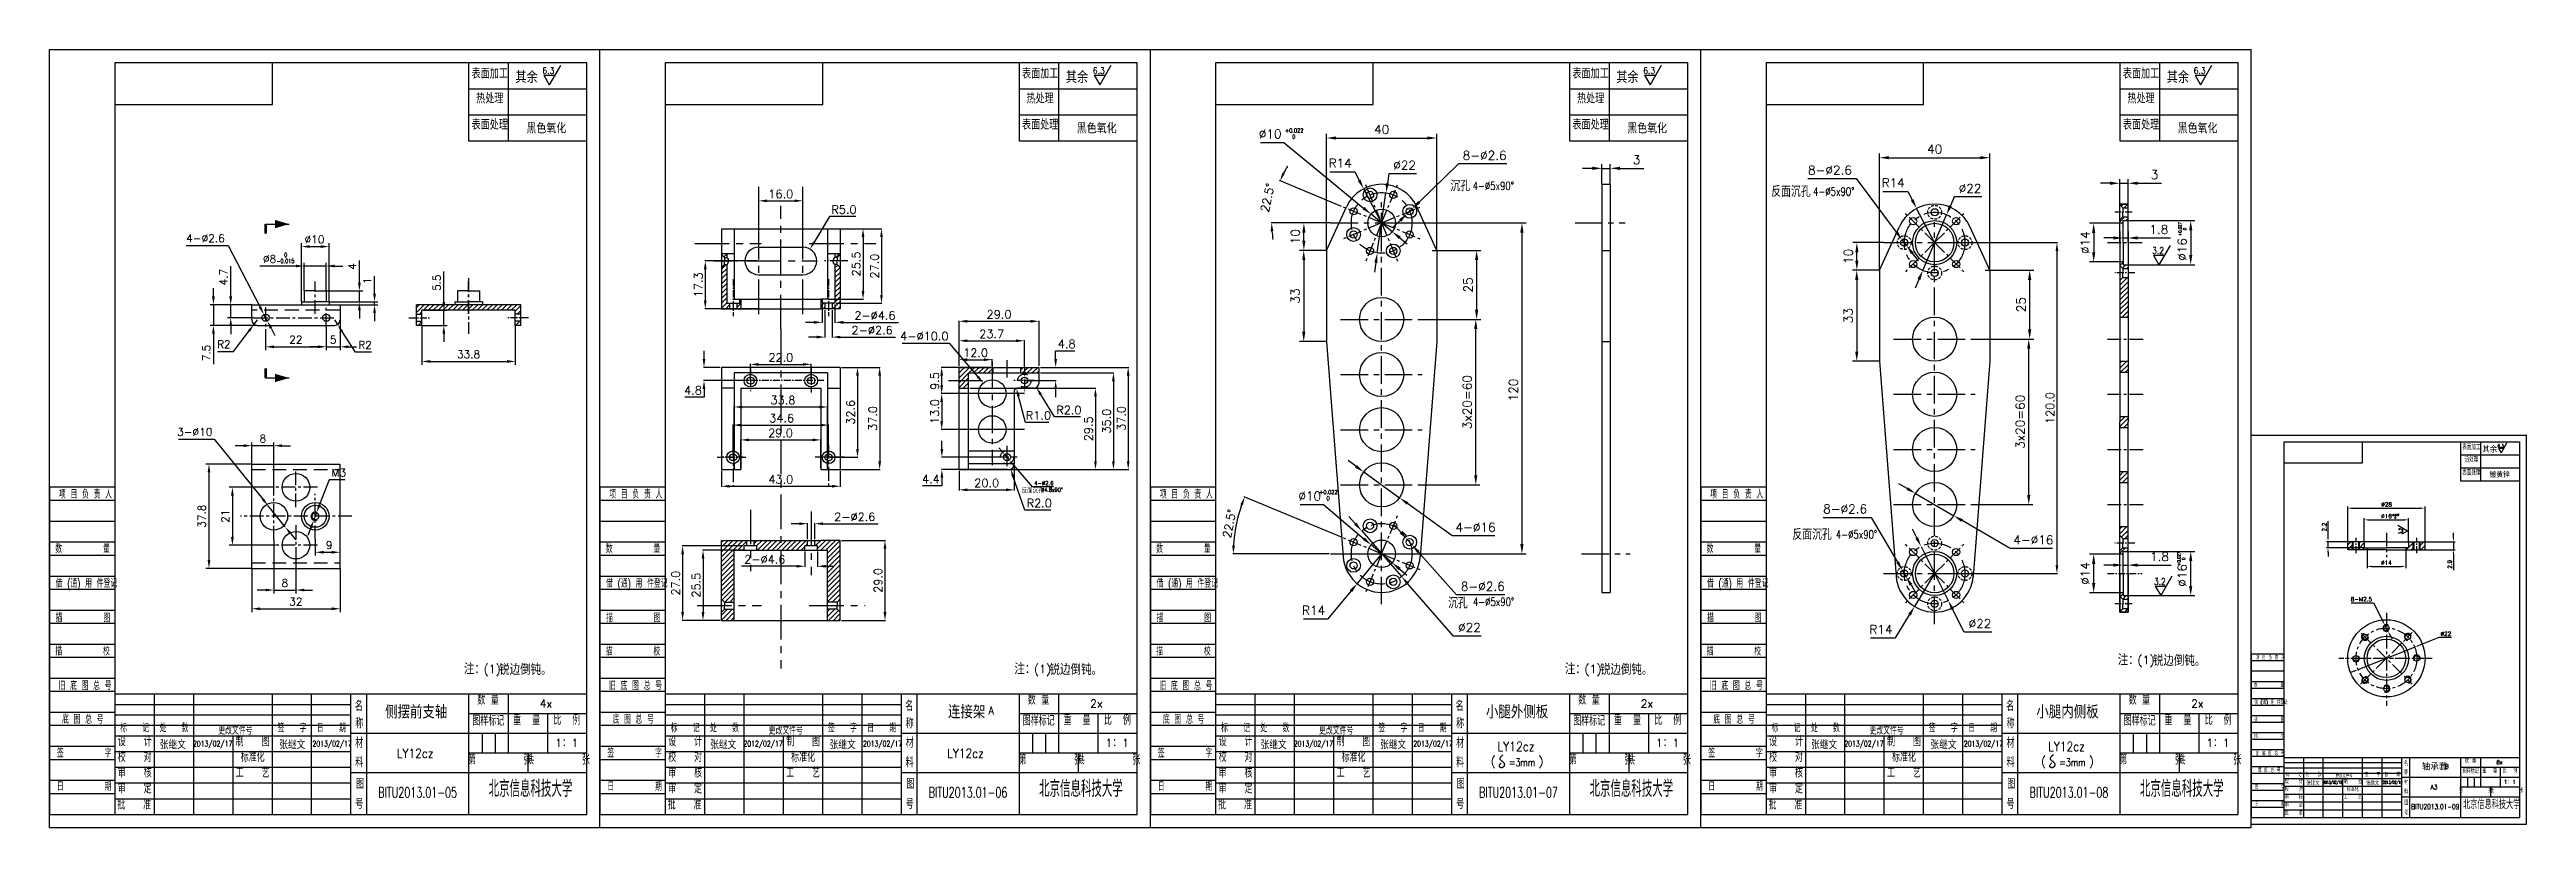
# Model space of a CAD drawing. Extents: x 2854 to 5858, y -1165 to 723.
# Drawn here: x 4617 to 5515, y -1165 to -883 of the extents above; entities that cross this region are included whole.
import ezdxf
from ezdxf.enums import TextEntityAlignment as Align

# ---------------------------------------------------------------- set-up
doc = ezdxf.new("R2010")
doc.units = 0
doc.header["$MEASUREMENT"] = 0
doc.linetypes.add('PF_CENTER', pattern=[2, 1.25, -0.25, 0.25, -0.25])
doc.linetypes.add('PF_DASHED', pattern=[0.75, 0.5, -0.25])
doc.layers.get('0').update_dxf_attribs({"linetype": 'CONTINUOUS'})
doc.layers.get('DEFPOINTS').update_dxf_attribs({"linetype": 'CONTINUOUS'})
for name, color, linetype in [('SMPEN_CENTER', 4, 'PF_CENTER'), ('SMPEN_DASHED', 2, 'PF_DASHED'), ('SMPEN_DIM', 3, 'CONTINUOUS'), ('SMPEN_HATCH', 6, 'CONTINUOUS'), ('SMPEN_TEXT', 6, 'CONTINUOUS'), ('SMPEN_THICK', 7, 'CONTINUOUS')]:
    doc.layers.add(name, color=color, linetype=linetype)
doc.styles.get("Standard").update_dxf_attribs({"font": 'txt.shx', "bigfont": 'hshztxt.shx'})
doc.styles.add('STYLE1', font='complex.shx', dxfattribs={"bigfont": 'hzdx.shx'})
doc.dimstyles.get("Standard").update_dxf_attribs({"dimtxt": 3, "dimasz": 3, "dimexe": 0.18, "dimexo": 0.5, "dimgap": 1, "dimtad": 1, "dimtoh": 1, "dimdec": 1, "dimzin": 0, "dimdsep": 46, "dimtxsty": 'Standard', "dimcen": 0, "dimadec": 1, "dimazin": 0, "dimtfac": 1, "dimtdec": 1, "dimtofl": 0, "dimtmove": 0, "dimatfit": 3, "dimfxl": 0, "dimtolj": 1, "dimtzin": 0, "dimarcsym": 0})
doc.dimstyles.new('STANDARD$0', dxfattribs={"dimtxt": 3, "dimasz": 3, "dimexe": 0.18, "dimexo": 0.5, "dimgap": 1, "dimtad": 1, "dimtoh": 1, "dimdec": 1, "dimzin": 0, "dimdsep": 46, "dimtxsty": 'Standard', "dimcen": 0, "dimadec": 1, "dimazin": 0, "dimtfac": 1, "dimtdec": 1, "dimtofl": 0, "dimtmove": 0, "dimatfit": 3, "dimfxl": 0, "dimtolj": 1, "dimtzin": 0, "dimarcsym": 0})

msp = doc.modelspace()

# ---------------------------------------------------------------- texts
at = {"color": 6}
for s, height, width, p in [('名', 3.33, 0.67, (4727.46, -1122.86)), ('名', 3.33, 0.67, (4926.96, -1122.86)), ('名', 3.33, 0.67, (5126.46, -1122.86)), ('名', 3.33, 0.67, (5325.96, -1122.86)), ('更改文件号', 2.85, 0.67, (4677.96, -1131.43)), ('称', 3.33, 0.67, (4727.64, -1129.18)), ('更改文件号', 2.85, 0.67, (4877.46, -1131.43)), ('称', 3.33, 0.67, (4927.14, -1129.18)), ('更改文件号', 2.85, 0.67, (5076.96, -1131.43)), ('称', 3.33, 0.67, (5126.64, -1129.18)), ('更改文件号', 2.85, 0.67, (5276.46, -1131.43)), ('称', 3.33, 0.67, (5326.14, -1129.18)), ('材', 3.33, 0.667, (4727.64, -1136.23)), ('料', 3.33, 0.67, (4727.64, -1143.29)), ('材', 3.33, 0.667, (4927.14, -1136.23)), ('料', 3.33, 0.67, (4927.14, -1143.29)), ('材', 3.33, 0.667, (5126.64, -1136.23)), ('料', 3.33, 0.67, (5126.64, -1143.29)), ('材', 3.33, 0.667, (5326.14, -1136.23)), ('料', 3.33, 0.67, (5326.14, -1143.29)), ('图', 3.33, 0.67, (4727.88, -1151.07)), ('图', 3.33, 0.67, (4927.38, -1151.07)), ('图', 3.33, 0.67, (5126.88, -1151.07)), ('图', 3.33, 0.67, (5326.38, -1151.07)), ('更改文件号', 1.425, 0.67, (5445.39, -1147.1)), ('名', 1.66, 0.67, (5470.14, -1142.82)), ('材', 1.66, 0.667, (5470.23, -1149.5)), ('称', 1.66, 0.67, (5470.23, -1145.98)), ('号', 3.33, 0.67, (4727.64, -1158.36)), ('号', 3.33, 0.67, (4927.14, -1158.36)), ('号', 3.33, 0.67, (5126.64, -1158.36)), ('号', 3.33, 0.67, (5326.14, -1158.36)), ('料', 1.66, 0.67, (5470.23, -1153.03)), ('图', 1.66, 0.67, (5470.36, -1156.92)), ('号', 1.66, 0.67, (5470.23, -1160.57))]:
    msp.add_text(s, height=height, dxfattribs=dict(at, width=width)).set_placement(p)
at = {"color": 6, "width": 0.67}
for s, height, p in [('数 量', 3.325, (4775.77, -1121.61)), ('数 量', 3.325, (4975.27, -1121.61)), ('数 量', 3.325, (5174.77, -1121.61)), ('数 量', 3.325, (5374.27, -1121.61)), ('标   记', 2.85, (4647.7, -1131.43)), ('处   数', 2.85, (4661.95, -1131.43)), ('签   字', 2.85, (4704.7, -1131.43)), ('日   期', 2.85, (4718.95, -1131.43)), ('图样标记', 3.325, (4775.86, -1129.18)), ('重  量', 3.325, (4789.74, -1128.99)), ('比  例', 3.325, (4804.35, -1128.89)), ('标   记', 2.85, (4847.2, -1131.43)), ('处   数', 2.85, (4861.45, -1131.43)), ('签   字', 2.85, (4904.2, -1131.43)), ('日   期', 2.85, (4918.45, -1131.43)), ('图样标记', 3.325, (4975.36, -1129.18)), ('重  量', 3.325, (4989.24, -1128.99)), ('比  例', 3.325, (5003.85, -1128.89)), ('标   记', 2.85, (5046.7, -1131.43)), ('处   数', 2.85, (5060.95, -1131.43)), ('签   字', 2.85, (5103.7, -1131.43)), ('日   期', 2.85, (5117.95, -1131.43)), ('图样标记', 3.325, (5174.86, -1129.18)), ('重  量', 3.325, (5188.74, -1128.99)), ('比  例', 3.325, (5203.35, -1128.89)), ('标   记', 2.85, (5246.2, -1131.43)), ('处   数', 2.85, (5260.45, -1131.43)), ('签   字', 2.85, (5303.2, -1131.43)), ('日   期', 2.85, (5317.45, -1131.43)), ('图样标记', 3.325, (5374.36, -1129.18)), ('重  量', 3.325, (5388.24, -1128.99)), ('比  例', 3.325, (5402.85, -1128.89)), ('校   对', 3.325, (4647.7, -1142.35)), ('设   计', 3.325, (4647.7, -1136.65)), ('制   图', 3.325, (4690.45, -1136.65)), ('标准化', 3.325, (4690.45, -1142.35)), ('第        张', 3.325, (4780, -1143.31)), ('共        张', 3.325, (4801.18, -1143.31)), ('校   对', 3.325, (4847.2, -1142.35)), ('设   计', 3.325, (4847.2, -1136.65)), ('制   图', 3.325, (4889.95, -1136.65)), ('标准化', 3.325, (4889.95, -1142.35)), ('第        张', 3.325, (4979.5, -1143.31)), ('共        张', 3.325, (5000.68, -1143.31)), ('校   对', 3.325, (5046.7, -1142.35)), ('设   计', 3.325, (5046.7, -1136.65)), ('制   图', 3.325, (5089.45, -1136.65)), ('标准化', 3.325, (5089.45, -1142.35)), ('第        张', 3.325, (5179, -1143.31)), ('共        张', 3.325, (5200.18, -1143.31)), ('校   对', 3.325, (5246.2, -1142.35)), ('设   计', 3.325, (5246.2, -1136.65)), ('制   图', 3.325, (5288.95, -1136.65)), ('标准化', 3.325, (5288.95, -1142.35)), ('第        张', 3.325, (5378.5, -1143.31)), ('共        张', 3.325, (5399.68, -1143.31)), ('数 量', 1.663, (5494.3, -1142.19)), ('审   核', 3.325, (4647.7, -1148.05)), ('审   定', 3.325, (4647.7, -1153.75)), ('工   艺', 3.325, (4690.45, -1148.05)), ('审   核', 3.325, (4847.2, -1148.05)), ('审   定', 3.325, (4847.2, -1153.75)), ('工   艺', 3.325, (4889.95, -1148.05)), ('审   核', 3.325, (5046.7, -1148.05)), ('审   定', 3.325, (5046.7, -1153.75)), ('工   艺', 3.325, (5089.45, -1148.05)), ('审   核', 3.325, (5246.2, -1148.05)), ('审   定', 3.325, (5246.2, -1153.75)), ('工   艺', 3.325, (5288.95, -1148.05)), ('设   计', 1.663, (5430.27, -1149.71)), ('标   记', 1.425, (5430.27, -1147.1)), ('处   数', 1.425, (5437.39, -1147.1)), ('制   图', 1.663, (5451.64, -1149.71)), ('签   字', 1.425, (5458.77, -1147.1)), ('日   期', 1.425, (5465.89, -1147.1)), ('图样标记', 1.663, (5494.34, -1145.97)), ('重  量', 1.663, (5501.28, -1145.88)), ('比  例', 1.663, (5508.59, -1145.83)), ('批   准', 3.325, (4647.5, -1159.61)), ('批   准', 3.325, (4847, -1159.61)), ('批   准', 3.325, (5046.5, -1159.61)), ('批   准', 3.325, (5246, -1159.61)), ('校   对', 1.663, (5430.27, -1152.56)), ('审   核', 1.663, (5430.27, -1155.41)), ('审   定', 1.663, (5430.27, -1158.26)), ('工   艺', 1.663, (5451.64, -1155.41)), ('标准化', 1.663, (5451.64, -1152.56)), ('第        张', 1.663, (5496.41, -1153.04)), ('共        张', 1.663, (5507.01, -1153.04)), ('批   准', 1.663, (5430.17, -1161.19))]:
    msp.add_text(s, height=height, dxfattribs=at).set_placement(p, align=Align.BOTTOM_CENTER)
at = {"layer": 'SMPEN_DIM', "style": 'STYLE1'}
for s, height, p in [('其余', 4.275, (4789.73, -892.79)), ('其余', 4.275, (4989.23, -892.79)), ('其余', 4.275, (5188.73, -892.79)), ('其余', 4.275, (5388.23, -892.79)), ('黑色氧化', 3.8, (4796.87, -911.33)), ('黑色氧化', 3.8, (4996.37, -911.33)), ('黑色氧化', 3.8, (5195.87, -911.33)), ('黑色氧化', 3.8, (5395.37, -911.33)), ('其余', 2.138, (5501.28, -1027.78)), ('镀黄锌', 1.9, (5504.85, -1037.05))]:
    msp.add_text(s, height=height, dxfattribs=at).set_placement(p, align=Align.MIDDLE)
at = {"layer": 'SMPEN_DIM'}
for s, height, width, p in [('6.3', 2.375, 0.85, (4797.62, -890.66)), ('6.3', 2.375, 0.85, (4997.12, -890.66)), ('6.3', 2.375, 0.85, (5196.62, -890.66)), ('6.3', 2.375, 0.85, (5396.12, -890.66)), ('+0.022', 1.5, 0.85, (5067.96, -912.37)), ('0', 1.5, 0.85, (5067.81, -914.63)), ('沉孔', 4, 0.85, (5128.1, -932.23)), ('4-%%C5x90%%D', 3, 0.75, (5140.11, -932.44)), ('反面沉孔', 4, 0.85, (5247.97, -934.29)), ('4-%%C5x90%%D', 3, 0.75, (5263.5, -934.51)), ('-0.015', 1.5, 0.75, (4702.31, -959.72)), ('0', 1.5, 0.75, (4702.4, -957.53)), ('3.2', 2.375, 0.85, (5381.04, -955.93)), ('6.3', 1.188, 0.85, (5505.22, -1026.72)), ('反面沉孔', 1.8, 0.85, (4973.16, -1042.76)), ('%%C4.8x90%%d', 1.5, 0.75, (4980.15, -1042.68)), ('+0.022', 1.5, 0.85, (5080.38, -1043.51)), ('0', 1.5, 0.85, (5080.22, -1045.77)), ('反面沉孔', 4, 0.85, (5255.65, -1058.66)), ('4-%%C5x90%%D', 3, 0.75, (5271.75, -1058.88)), ('+0.027', 0.64, 0.85, (5467.03, -1051.82)), ('0', 0.64, 0.85, (5467.01, -1052.78)), ('3.2', 2.375, 0.85, (5381.7, -1075.93)), ('沉孔', 4, 0.85, (5127.27, -1083.54)), ('4-%%C5x90%%D', 3, 0.75, (5140.2, -1083.29)), ('=3mm', 2.8, 0.75, (5150.54, -1141.55)), ('=3mm', 2.8, 0.75, (5350.04, -1141.55))]:
    msp.add_text(s, height=height, dxfattribs=dict(at, width=width)).set_placement(p, align=Align.MIDDLE)
at = {"layer": 'SMPEN_DIM', "width": 0.85}
for s, height, p in [('+0.027', 1.126, (5389.01, -948.13)), ('0', 1.13, (5390.71, -948.15)), ('3.2', 1.188, (5468.92, -1057.7)), ('+0.027', 1.126, (5388.61, -1067.68)), ('0', 1.13, (5390.31, -1067.7))]:
    msp.add_text(s, height=height, rotation=90, dxfattribs=at).set_placement(p, align=Align.MIDDLE)
at = {"layer": 'SMPEN_DIM'}
for s, height, p in [('注：', 4, (5370.24, -1104.11)), ('(1)', 3, (5376.69, -1104.67)), ('锐边倒钝。', 4, (5388.7, -1104.38)), ('注：', 4, (4770.82, -1107.37)), ('(1)', 3, (4777.26, -1107.93)), ('锐边倒钝。', 4, (4789.27, -1107.64)), ('注：', 4, (4970.32, -1107.37)), ('(1)', 3, (4976.76, -1107.93)), ('锐边倒钝。', 4, (4988.77, -1107.64)), ('注：', 4, (5169.82, -1107.37)), ('(1)', 3, (5176.26, -1107.93)), ('锐边倒钝。', 4, (5188.27, -1107.64)), ('(', 3, (5140.05, -1141.36)), ('(', 3, (5339.55, -1141.36))]:
    msp.add_text(s, height=height, dxfattribs=at).set_placement(p, align=Align.MIDDLE)
at = {"layer": 'SMPEN_DIM', "ltscale": 8}
for s, height, p in [('4x', 2.85, (4796.78, -1120.21)), ('2x', 2.85, (4996.28, -1120.21)), ('2x', 2.85, (5195.78, -1120.21)), ('2x', 2.85, (5395.28, -1120.21)), ('1：1', 2.85, (4804.26, -1134.47)), ('1：1', 2.85, (5003.76, -1134.47)), ('1：1', 2.85, (5203.26, -1134.47)), ('1：1', 2.85, (5402.76, -1134.47)), ('8x', 1.425, (5504.8, -1141.49)), ('1：1', 1.425, (5508.55, -1148.62))]:
    msp.add_text(s, height=height, dxfattribs=at).set_placement(p, align=Align.MIDDLE)
for s, height, width, p in [('A', 2.95, 0.85, (4958.12, -1122.76)), ('张继文', 2.85, 0.85, (4661.51, -1134.9)), ('2013/02/17', 2, 0.6667, (4675.94, -1134.9)), ('张继文', 2.85, 0.85, (4704.8, -1134.9)), ('2013/02/17', 2, 0.6667, (4719.26, -1134.9)), ('LY12cz', 3.325, 0.85, (4749.34, -1138.27)), ('张继文', 2.85, 0.85, (4861.01, -1134.9)), ('2012/02/17', 2, 0.6667, (4875.44, -1134.9)), ('张继文', 2.85, 0.85, (4904.3, -1134.9)), ('2013/02/17', 2, 0.6667, (4918.76, -1134.9)), ('LY12cz', 3.325, 0.85, (4948.84, -1138.27)), ('张继文', 2.85, 0.85, (5060.51, -1134.9)), ('2013/02/17', 2, 0.6667, (5074.94, -1134.9)), ('张继文', 2.85, 0.85, (5103.8, -1134.9)), ('2013/02/17', 2, 0.6667, (5118.26, -1134.9)), ('LY12cz', 3.325, 0.85, (5148.34, -1135.77)), ('张继文', 2.85, 0.85, (5260.01, -1134.9)), ('2013/02/17', 2, 0.6667, (5274.44, -1134.9)), ('张继文', 2.85, 0.85, (5303.3, -1134.9)), ('2013/02/17', 2, 0.6667, (5317.76, -1134.9)), ('LY12cz', 3.325, 0.85, (5347.84, -1135.77)), ('张继文', 1.425, 0.85, (5437.17, -1148.84)), ('2013/02/19', 1, 0.6667, (5444.39, -1148.84)), ('张继文', 1.425, 0.85, (5458.82, -1148.84)), ('2013/02/19', 1, 0.6667, (5466.05, -1148.84)), ('B', 1.66, 0.85, (5485.67, -1143.05)), ('BITU2013.01-05', 3.8, 0.6667, (4750.24, -1152.43)), ('BITU2013.01-06', 3.8, 0.6667, (4949.74, -1152.43)), ('BITU2013.01-07', 3.8, 0.6667, (5149.24, -1152.43)), ('BITU2013.01-08', 3.8, 0.6667, (5348.74, -1152.43)), ('BITU2013.01-09', 1.9, 0.6667, (5481.54, -1157.6)), ('A3', 1.663, 0.85, (5481.08, -1150.52))]:
    msp.add_text(s, height=height, dxfattribs=dict(at, width=width)).set_placement(p, align=Align.MIDDLE)
at = {"layer": 'SMPEN_DIM', "text_generation_flag": 2}
for p in [(5157.4, -1141.36), (5356.9, -1141.36)]:
    msp.add_text('(', height=3, dxfattribs=at).set_placement(p, align=Align.MIDDLE)
at = {"layer": 'SMPEN_HATCH'}
for s, height, p in [('侧摆前支轴', 4.75, (4749.73, -1123)), ('连接架', 4.75, (4949.23, -1123)), ('小腿外侧板', 4.75, (5148.73, -1123)), ('小腿内侧板', 4.75, (5348.23, -1123)), ('轴承套', 2.375, (5481.28, -1142.88))]:
    msp.add_text(s, height=height, dxfattribs=at).set_placement(p, align=Align.MIDDLE)
at = {"layer": 'SMPEN_TEXT', "width": 0.667}
for height, p in [(5.985, (4791.15, -1155.86)), (5.985, (4990.65, -1155.86)), (5.985, (5190.15, -1155.86)), (5.985, (5389.65, -1155.86)), (2.993, (5501.99, -1159.31))]:
    msp.add_text('北京信息科技大学', height=height, dxfattribs=at).set_placement(p, align=Align.BOTTOM_CENTER)

# ---------------------------------------------------------------- blocks, each defined once
blk = doc.blocks.new('ADDBOX')
for p, q in [((0, 125), (0, 0)), ((0, 125), (25, 125)), ((25, 0), (25, 125))]:
    blk.add_line(p, q)
at = {"color": 1}
for p, q in [((0, 120), (25, 120)), ((0, 99), (25, 99)), ((0, 86), (25, 86)), ((0, 73), (25, 73)), ((0, 60), (25, 60)), ((0, 47), (25, 47)), ((0, 21), (25, 21)), ((0, 8), (25, 8))]:
    blk.add_line(p, q, dxfattribs=at)
for points in [[(0, 112), (25, 112)], [(0, 34), (25, 34)]]:
    blk.add_lwpolyline(points, dxfattribs=at)
for points in [[(0, 104), (25, 104)], [(0, 91), (25, 91)], [(0, 78), (25, 78)], [(0, 65), (25, 65)], [(0, 52), (25, 52)], [(0, 39), (25, 39)], [(0, 26), (25, 26)], [(0, 13), (25, 13)], [(0, 0), (25, 0)]]:
    blk.add_lwpolyline(points)
at = {"color": 1, "width": 0.67}
for s, p in [('项 目 负 责 人', (3.58, 120.61)), ('数        量', (2.2, 99.8)), ('借 (通) 用 件登记', (2.35, 86.62)), ('描        图', (2.35, 73.41)), ('描        校', (2.2, 60.68)), ('旧 底 图 总 号', (3.43, 47.48)), (' 底 图 总 号', (2.97, 34.66)), ('签        字', (2.82, 21.77)), ('日        期', (2.82, 9.04))]:
    blk.add_text(s, height=3, dxfattribs=at).set_placement(p)
at = {"color": 1, "ltscale": 20, "width": 0.67}
blk.add_attdef('PRJMANAGER', text='', height=3.5, dxfattribs=at).set_placement((1.5, 113), align=Align.BOTTOM_LEFT)
at = {"color": 1, "width": 0.67}
for tag, p in [('NUM', (1.5, 92)), ('DRAFTER', (1.5, 66)), ('DVERI', (1.5, 53)), ('OLDDRAWNO', (1.5, 40)), ('DRAWNO', (1.5, 27)), ('SIGNER', (1.5, 14)), ('DATE', (1.5, 1))]:
    blk.add_attdef(tag, text='', height=3.5, dxfattribs=at).set_placement(p, align=Align.BOTTOM_LEFT)
blk = doc.blocks.new('*D308')
at = {"layer": 'DEFPOINTS', "color": 0, "ltscale": 10}
for p in [(4694.53, -979.11), (4695.73, -981.42)]:
    blk.add_point(p, dxfattribs=at)
at = {"layer": 'SMPEN_DIM', "color": 0, "lineweight": -2, "ltscale": 10}
for p, q in [((4666.37, -954.07), (4681.57, -954.07)), ((4681.57, -954.07), (4693.15, -976.45)), ((4695.73, -981.42), (4694.53, -979.11)), ((4697.11, -984.08), (4698.49, -986.75))]:
    blk.add_line(p, q, dxfattribs=at)
at = {"layer": 'SMPEN_DIM', "color": 0, "ltscale": 10}
for points in [[(4693.6, -976.22), (4692.71, -976.68), (4694.53, -979.11)], [(4697.55, -983.85), (4696.66, -984.31), (4695.73, -981.42)]]:
    blk.add_solid(points, dxfattribs=at)
at = {"layer": 'SMPEN_DIM', "color": 0, "ltscale": 10, "insert": (4673.37, -951.47), "char_height": 2.8, "attachment_point": 5}
blk.add_mtext('\\A1;4-∅2.6', dxfattribs=at)
blk = doc.blocks.new('*D307')
at = {"layer": 'DEFPOINTS', "color": 0, "ltscale": 10}
for p in [(4676.23, -975.57), (4690.13, -975.57), (4692.13, -983.07)]:
    blk.add_point(p, dxfattribs=at)
at = {"layer": 'SMPEN_DIM', "color": 0, "lineweight": -2, "ltscale": 10}
for p, q in [((4676.23, -972.57), (4676.23, -969.57)), ((4690.13, -975.57), (4675.03, -975.57)), ((4676.23, -975.57), (4676.23, -983.07)), ((4692.13, -983.07), (4675.03, -983.07)), ((4676.23, -986.07), (4676.23, -997.07))]:
    blk.add_line(p, q, dxfattribs=at)
at = {"layer": 'SMPEN_DIM', "color": 0, "ltscale": 10}
for points in [[(4675.73, -972.57), (4676.73, -972.57), (4676.23, -975.57)], [(4675.73, -986.07), (4676.73, -986.07), (4676.23, -983.07)]]:
    blk.add_solid(points, dxfattribs=at)
at = {"layer": 'SMPEN_DIM', "color": 0, "ltscale": 10, "insert": (4673.63, -993.07), "char_height": 2.8, "attachment_point": 5, "rotation": 90}
blk.add_mtext('\\A1;7.5', dxfattribs=at)
blk = doc.blocks.new('*D306')
at = {"layer": 'DEFPOINTS', "color": 0, "ltscale": 10}
for p in [(4695.99, -1048.39), (4702.27, -1056.17)]:
    blk.add_point(p, dxfattribs=at)
at = {"layer": 'SMPEN_DIM', "color": 0, "lineweight": -2, "ltscale": 10}
for p, q in [((4663.63, -1024.28), (4676.5, -1024.28)), ((4676.5, -1024.28), (4694.1, -1046.06)), ((4702.27, -1056.17), (4695.99, -1048.39)), ((4704.16, -1058.5), (4706.04, -1060.84))]:
    blk.add_line(p, q, dxfattribs=at)
at = {"layer": 'SMPEN_DIM', "color": 0, "ltscale": 10}
for points in [[(4694.49, -1045.75), (4693.71, -1046.37), (4695.99, -1048.39)], [(4704.55, -1058.19), (4703.77, -1058.82), (4702.27, -1056.17)]]:
    blk.add_solid(points, dxfattribs=at)
at = {"layer": 'SMPEN_DIM', "color": 0, "ltscale": 10, "insert": (4669.47, -1021.68), "char_height": 2.8, "attachment_point": 5}
blk.add_mtext('\\A1;3-∅10', dxfattribs=at)
blk = doc.blocks.new('*D305')
at = {"layer": 'DEFPOINTS', "color": 0, "ltscale": 10}
for p in [(4690.13, -1033.38), (4674.62, -1071.18), (4690.13, -1071.18)]:
    blk.add_point(p, dxfattribs=at)
at = {"layer": 'SMPEN_DIM', "color": 0, "lineweight": -2, "ltscale": 10}
for p, q in [((4690.13, -1033.38), (4673.42, -1033.38)), ((4674.62, -1036.38), (4674.62, -1068.18)), ((4690.13, -1071.18), (4673.42, -1071.18))]:
    blk.add_line(p, q, dxfattribs=at)
at = {"layer": 'SMPEN_DIM', "color": 0, "ltscale": 10}
for points in [[(4674.12, -1036.38), (4675.12, -1036.38), (4674.62, -1033.38)], [(4674.12, -1068.18), (4675.12, -1068.18), (4674.62, -1071.18)]]:
    blk.add_solid(points, dxfattribs=at)
at = {"layer": 'SMPEN_DIM', "color": 0, "ltscale": 10, "insert": (4672.02, -1052.28), "char_height": 2.8, "attachment_point": 5, "rotation": 90}
blk.add_mtext('\\A1;37.8', dxfattribs=at)
blk = doc.blocks.new('*D304')
at = {"layer": 'DEFPOINTS', "color": 0, "ltscale": 10}
for p in [(4698.13, -1060.8), (4706.13, -1068.66), (4706.13, -1079.04)]:
    blk.add_point(p, dxfattribs=at)
at = {"layer": 'SMPEN_DIM', "color": 0, "lineweight": -2, "ltscale": 10}
for p, q in [((4698.13, -1060.8), (4698.13, -1080.24)), ((4706.13, -1068.66), (4706.13, -1080.24)), ((4695.13, -1079.04), (4692.13, -1079.04)), ((4698.13, -1079.04), (4706.13, -1079.04)), ((4709.13, -1079.04), (4712.13, -1079.04))]:
    blk.add_line(p, q, dxfattribs=at)
at = {"layer": 'SMPEN_DIM', "color": 0, "ltscale": 10}
for points in [[(4695.13, -1078.54), (4695.13, -1079.54), (4698.13, -1079.04)], [(4709.13, -1078.54), (4709.13, -1079.54), (4706.13, -1079.04)]]:
    blk.add_solid(points, dxfattribs=at)
at = {"layer": 'SMPEN_DIM', "color": 0, "ltscale": 10, "insert": (4702.13, -1076.44), "char_height": 2.8, "attachment_point": 5}
blk.add_mtext('\\A1;8', dxfattribs=at)
blk = doc.blocks.new('*D303')
at = {"layer": 'DEFPOINTS', "color": 0, "ltscale": 10}
for p in [(4690.13, -1071.18), (4722.13, -1071.18), (4722.13, -1085.82)]:
    blk.add_point(p, dxfattribs=at)
at = {"layer": 'SMPEN_DIM', "color": 0, "lineweight": -2, "ltscale": 10}
for p, q in [((4690.13, -1071.18), (4690.13, -1087.02)), ((4722.13, -1071.18), (4722.13, -1087.02)), ((4693.13, -1085.82), (4719.13, -1085.82))]:
    blk.add_line(p, q, dxfattribs=at)
at = {"layer": 'SMPEN_DIM', "color": 0, "ltscale": 10}
for points in [[(4693.13, -1085.32), (4693.13, -1086.32), (4690.13, -1085.82)], [(4719.13, -1085.32), (4719.13, -1086.32), (4722.13, -1085.82)]]:
    blk.add_solid(points, dxfattribs=at)
at = {"layer": 'SMPEN_DIM', "color": 0, "ltscale": 10, "insert": (4706.13, -1083.22), "char_height": 2.8, "attachment_point": 5}
blk.add_mtext('\\A1;32', dxfattribs=at)
blk = doc.blocks.new('*D302')
at = {"layer": 'DEFPOINTS', "color": 0, "ltscale": 10}
for p in [(4697.66, -1041.78), (4683.1, -1062.78), (4698.66, -1062.78)]:
    blk.add_point(p, dxfattribs=at)
at = {"layer": 'SMPEN_DIM', "color": 0, "lineweight": -2, "ltscale": 10}
for p, q in [((4697.66, -1041.78), (4681.9, -1041.78)), ((4683.1, -1044.78), (4683.1, -1059.78)), ((4698.66, -1062.78), (4681.9, -1062.78))]:
    blk.add_line(p, q, dxfattribs=at)
at = {"layer": 'SMPEN_DIM', "color": 0, "ltscale": 10}
for points in [[(4682.6, -1044.78), (4683.6, -1044.78), (4683.1, -1041.78)], [(4682.6, -1059.78), (4683.6, -1059.78), (4683.1, -1062.78)]]:
    blk.add_solid(points, dxfattribs=at)
at = {"layer": 'SMPEN_DIM', "color": 0, "ltscale": 10, "insert": (4680.5, -1052.28), "char_height": 2.8, "attachment_point": 5, "rotation": 90}
blk.add_mtext('\\A1;21', dxfattribs=at)
blk = doc.blocks.new('*D301')
at = {"layer": 'DEFPOINTS', "color": 0, "ltscale": 10}
for p in [(4690.13, -1026.69), (4690.13, -1033.38), (4698.13, -1043.76)]:
    blk.add_point(p, dxfattribs=at)
at = {"layer": 'SMPEN_DIM', "color": 0, "lineweight": -2, "ltscale": 10}
for p, q in [((4687.13, -1026.69), (4684.13, -1026.69)), ((4690.13, -1033.38), (4690.13, -1025.49)), ((4698.13, -1026.69), (4690.13, -1026.69)), ((4698.13, -1043.76), (4698.13, -1025.49)), ((4701.13, -1026.69), (4704.13, -1026.69))]:
    blk.add_line(p, q, dxfattribs=at)
at = {"layer": 'SMPEN_DIM', "color": 0, "ltscale": 10}
for points in [[(4687.13, -1026.19), (4687.13, -1027.19), (4690.13, -1026.69)], [(4701.13, -1026.19), (4701.13, -1027.19), (4698.13, -1026.69)]]:
    blk.add_solid(points, dxfattribs=at)
at = {"layer": 'SMPEN_DIM', "color": 0, "ltscale": 10, "insert": (4694.13, -1024.09), "char_height": 2.8, "attachment_point": 5}
blk.add_mtext('\\A1;8', dxfattribs=at)
blk = doc.blocks.new('*D300')
at = {"layer": 'DEFPOINTS', "color": 0, "ltscale": 10}
for p in [(4713.13, -1060.62), (4722.13, -1065.34), (4722.13, -1071.18)]:
    blk.add_point(p, dxfattribs=at)
at = {"layer": 'SMPEN_DIM', "color": 0, "lineweight": -2, "ltscale": 10}
for p, q in [((4713.13, -1060.62), (4713.13, -1066.54)), ((4716.13, -1065.34), (4719.13, -1065.34)), ((4722.13, -1071.18), (4722.13, -1064.14))]:
    blk.add_line(p, q, dxfattribs=at)
at = {"layer": 'SMPEN_DIM', "color": 0, "ltscale": 10}
for points in [[(4716.13, -1064.84), (4716.13, -1065.84), (4713.13, -1065.34)], [(4719.13, -1064.84), (4719.13, -1065.84), (4722.13, -1065.34)]]:
    blk.add_solid(points, dxfattribs=at)
at = {"layer": 'SMPEN_DIM', "color": 0, "ltscale": 10, "insert": (4718.13, -1062.74), "char_height": 2.8, "attachment_point": 5}
blk.add_mtext('\\A1;9', dxfattribs=at)
blk = doc.blocks.new('*D299')
at = {"layer": 'DEFPOINTS', "color": 0, "ltscale": 10}
for p in [(4712.6, -1053.68), (4713.66, -1050.88)]:
    blk.add_point(p, dxfattribs=at)
at = {"layer": 'SMPEN_DIM', "color": 0, "lineweight": -2, "ltscale": 10}
for p, q in [((4718.13, -1039.09), (4714.73, -1048.07)), ((4724, -1039.09), (4718.13, -1039.09)), ((4711.53, -1056.49), (4710.47, -1059.29)), ((4712.6, -1053.68), (4713.66, -1050.88))]:
    blk.add_line(p, q, dxfattribs=at)
at = {"layer": 'SMPEN_DIM', "color": 0, "ltscale": 10}
for points in [[(4714.26, -1047.9), (4715.19, -1048.25), (4713.66, -1050.88)], [(4711.06, -1056.31), (4712, -1056.67), (4712.6, -1053.68)]]:
    blk.add_solid(points, dxfattribs=at)
at = {"layer": 'SMPEN_DIM', "color": 0, "ltscale": 10, "insert": (4721.67, -1036.49), "char_height": 2.8, "attachment_point": 5}
blk.add_mtext('\\A1;M3', dxfattribs=at)
blk = doc.blocks.new('*D298')
at = {"layer": 'DEFPOINTS', "color": 0, "ltscale": 10}
for p in [(4717.13, -961.53), (4709.13, -970.57), (4717.13, -970.57)]:
    blk.add_point(p, dxfattribs=at)
at = {"layer": 'SMPEN_DIM', "color": 0, "lineweight": -2, "ltscale": 10}
for p, q in [((4709.13, -970.57), (4709.13, -960.33)), ((4717.13, -970.57), (4717.13, -960.33)), ((4706.13, -961.53), (4693.03, -961.53)), ((4717.13, -961.53), (4709.13, -961.53)), ((4720.13, -961.53), (4723.13, -961.53))]:
    blk.add_line(p, q, dxfattribs=at)
at = {"layer": 'SMPEN_DIM', "color": 0, "ltscale": 10}
for points in [[(4706.13, -961.03), (4706.13, -962.03), (4709.13, -961.53)], [(4720.13, -961.03), (4720.13, -962.03), (4717.13, -961.53)]]:
    blk.add_solid(points, dxfattribs=at)
at = {"layer": 'SMPEN_DIM', "color": 0, "ltscale": 10, "insert": (4696.57, -958.93), "char_height": 2.8, "attachment_point": 5}
blk.add_mtext('\\A1;%%C8', dxfattribs=at)
blk = doc.blocks.new('*D297')
at = {"layer": 'DEFPOINTS', "color": 0, "ltscale": 10}
for p in [(4695.13, -985.1), (4717.13, -983.66), (4717.13, -990.82)]:
    blk.add_point(p, dxfattribs=at)
at = {"layer": 'SMPEN_DIM', "color": 0, "lineweight": -2, "ltscale": 10}
for p, q in [((4695.13, -985.1), (4695.13, -992.02)), ((4717.13, -983.66), (4717.13, -992.02)), ((4698.13, -990.82), (4714.13, -990.82))]:
    blk.add_line(p, q, dxfattribs=at)
at = {"layer": 'SMPEN_DIM', "color": 0, "ltscale": 10}
for points in [[(4698.13, -990.32), (4698.13, -991.32), (4695.13, -990.82)], [(4714.13, -990.32), (4714.13, -991.32), (4717.13, -990.82)]]:
    blk.add_solid(points, dxfattribs=at)
at = {"layer": 'SMPEN_DIM', "color": 0, "ltscale": 10, "insert": (4706.13, -988.22), "char_height": 2.8, "attachment_point": 5}
blk.add_mtext('\\A1;22', dxfattribs=at)
blk = doc.blocks.new('*D296')
at = {"layer": 'DEFPOINTS', "color": 0, "ltscale": 10}
for p in [(4682.49, -975.57), (4690.13, -975.57), (4690.91, -980.27)]:
    blk.add_point(p, dxfattribs=at)
at = {"layer": 'SMPEN_DIM', "color": 0, "lineweight": -2, "ltscale": 10}
for p, q in [((4682.49, -972.57), (4682.49, -961.57)), ((4690.13, -975.57), (4681.29, -975.57)), ((4682.49, -980.27), (4682.49, -975.57)), ((4690.91, -980.27), (4681.29, -980.27)), ((4682.49, -983.27), (4682.49, -986.27))]:
    blk.add_line(p, q, dxfattribs=at)
at = {"layer": 'SMPEN_DIM', "color": 0, "ltscale": 10}
for points in [[(4681.99, -972.57), (4682.99, -972.57), (4682.49, -975.57)], [(4681.99, -983.27), (4682.99, -983.27), (4682.49, -980.27)]]:
    blk.add_solid(points, dxfattribs=at)
at = {"layer": 'SMPEN_DIM', "color": 0, "ltscale": 10, "insert": (4679.89, -965.57), "char_height": 2.8, "attachment_point": 5, "rotation": 90}
blk.add_mtext('\\A1;4.7', dxfattribs=at)
blk = doc.blocks.new('*D295')
at = {"layer": 'DEFPOINTS', "color": 0, "ltscale": 10}
for p in [(4690.93, -982.66), (4692.13, -981.07)]:
    blk.add_point(p, dxfattribs=at)
at = {"layer": 'SMPEN_DIM', "color": 0, "lineweight": -2, "ltscale": 10}
for p, q in [((4683.53, -992.52), (4689.13, -985.06)), ((4692.13, -981.07), (4690.93, -982.66)), ((4677.66, -992.52), (4683.53, -992.52))]:
    blk.add_line(p, q, dxfattribs=at)
at = {"layer": 'SMPEN_DIM', "color": 0, "ltscale": 10}
blk.add_solid([(4688.73, -984.76), (4689.53, -985.36), (4690.93, -982.66)], dxfattribs=at)
at = {"layer": 'SMPEN_DIM', "color": 0, "ltscale": 10, "insert": (4680, -989.92), "char_height": 2.8, "attachment_point": 5}
blk.add_mtext('\\A1;R2', dxfattribs=at)
blk = doc.blocks.new('*D294')
at = {"layer": 'DEFPOINTS', "color": 0, "ltscale": 10}
for p in [(4717.13, -970.57), (4718.13, -974.57), (4729.14, -974.57)]:
    blk.add_point(p, dxfattribs=at)
at = {"layer": 'SMPEN_DIM', "color": 0, "lineweight": -2, "ltscale": 10}
for p, q in [((4729.14, -967.57), (4729.14, -959.57)), ((4717.13, -970.57), (4730.34, -970.57)), ((4718.13, -974.57), (4730.34, -974.57)), ((4729.14, -974.57), (4729.14, -970.57)), ((4729.14, -977.57), (4729.14, -980.57))]:
    blk.add_line(p, q, dxfattribs=at)
at = {"layer": 'SMPEN_DIM', "color": 0, "ltscale": 10}
for points in [[(4728.64, -967.57), (4729.64, -967.57), (4729.14, -970.57)], [(4728.64, -977.57), (4729.64, -977.57), (4729.14, -974.57)]]:
    blk.add_solid(points, dxfattribs=at)
at = {"layer": 'SMPEN_DIM', "color": 0, "ltscale": 10, "insert": (4726.54, -961.7), "char_height": 2.8, "attachment_point": 5, "rotation": 90}
blk.add_mtext('\\A1;4', dxfattribs=at)
blk = doc.blocks.new('*D293')
at = {"layer": 'DEFPOINTS', "color": 0, "ltscale": 10}
for p in [(4718.13, -974.57), (4722.13, -975.57), (4734.62, -975.57)]:
    blk.add_point(p, dxfattribs=at)
at = {"layer": 'SMPEN_DIM', "color": 0, "lineweight": -2, "ltscale": 10}
for p, q in [((4734.62, -971.57), (4734.62, -965.23)), ((4718.13, -974.57), (4735.82, -974.57)), ((4722.13, -975.57), (4735.82, -975.57)), ((4734.62, -975.57), (4734.62, -974.57)), ((4734.62, -978.57), (4734.62, -981.57))]:
    blk.add_line(p, q, dxfattribs=at)
at = {"layer": 'SMPEN_DIM', "color": 0, "ltscale": 10}
for points in [[(4734.12, -971.57), (4735.12, -971.57), (4734.62, -974.57)], [(4734.12, -978.57), (4735.12, -978.57), (4734.62, -975.57)]]:
    blk.add_solid(points, dxfattribs=at)
at = {"layer": 'SMPEN_DIM', "color": 0, "ltscale": 10, "insert": (4732.02, -966.9), "char_height": 2.8, "attachment_point": 5, "rotation": 90}
blk.add_mtext('\\A1;1', dxfattribs=at)
blk = doc.blocks.new('*D292')
at = {"layer": 'DEFPOINTS', "color": 0, "ltscale": 10}
for p in [(4718.13, -954.48), (4708.13, -974.57), (4718.13, -974.57)]:
    blk.add_point(p, dxfattribs=at)
at = {"layer": 'SMPEN_DIM', "color": 0, "lineweight": -2, "ltscale": 10}
for p, q in [((4708.13, -974.57), (4708.13, -953.28)), ((4711.13, -954.48), (4715.13, -954.48)), ((4718.13, -974.57), (4718.13, -953.28))]:
    blk.add_line(p, q, dxfattribs=at)
at = {"layer": 'SMPEN_DIM', "color": 0, "ltscale": 10}
for points in [[(4711.13, -953.98), (4711.13, -954.98), (4708.13, -954.48)], [(4715.13, -953.98), (4715.13, -954.98), (4718.13, -954.48)]]:
    blk.add_solid(points, dxfattribs=at)
at = {"layer": 'SMPEN_DIM', "color": 0, "ltscale": 10, "insert": (4712.85, -951.88), "char_height": 2.8, "attachment_point": 5}
blk.add_mtext('\\A1;%%c10', dxfattribs=at)
blk = doc.blocks.new('*D291')
at = {"layer": 'DEFPOINTS', "color": 0, "ltscale": 10}
for p in [(4717.13, -983.66), (4722.13, -981.07), (4722.13, -990.82)]:
    blk.add_point(p, dxfattribs=at)
at = {"layer": 'SMPEN_DIM', "color": 0, "lineweight": -2, "ltscale": 10}
for p, q in [((4717.13, -983.66), (4717.13, -992.02)), ((4722.13, -981.07), (4722.13, -992.02)), ((4714.13, -990.82), (4711.13, -990.82)), ((4717.13, -990.82), (4722.13, -990.82)), ((4725.13, -990.82), (4728.13, -990.82))]:
    blk.add_line(p, q, dxfattribs=at)
at = {"layer": 'SMPEN_DIM', "color": 0, "ltscale": 10}
for points in [[(4714.13, -990.32), (4714.13, -991.32), (4717.13, -990.82)], [(4725.13, -990.32), (4725.13, -991.32), (4722.13, -990.82)]]:
    blk.add_solid(points, dxfattribs=at)
at = {"layer": 'SMPEN_DIM', "color": 0, "ltscale": 10, "insert": (4719.63, -988.22), "char_height": 2.8, "attachment_point": 5}
blk.add_mtext('\\A1;5', dxfattribs=at)
blk = doc.blocks.new('*D290')
at = {"layer": 'DEFPOINTS', "color": 0, "ltscale": 10}
for p in [(4720.13, -981.07), (4721.21, -982.75)]:
    blk.add_point(p, dxfattribs=at)
at = {"layer": 'SMPEN_DIM', "color": 0, "lineweight": -2, "ltscale": 10}
for p, q in [((4720.13, -981.07), (4721.21, -982.75)), ((4727.69, -992.79), (4722.84, -985.27)), ((4733.56, -992.79), (4727.69, -992.79))]:
    blk.add_line(p, q, dxfattribs=at)
at = {"layer": 'SMPEN_DIM', "color": 0, "ltscale": 10}
blk.add_solid([(4723.26, -985), (4722.42, -985.54), (4721.21, -982.75)], dxfattribs=at)
at = {"layer": 'SMPEN_DIM', "color": 0, "ltscale": 10, "insert": (4731.22, -990.19), "char_height": 2.8, "attachment_point": 5}
blk.add_mtext('\\A1;R2', dxfattribs=at)
blk = doc.blocks.new('*D289')
at = {"layer": 'DEFPOINTS', "color": 0, "ltscale": 10}
for p in [(4751.82, -983.07), (4785.62, -983.07), (4785.62, -996.13)]:
    blk.add_point(p, dxfattribs=at)
at = {"layer": 'SMPEN_DIM', "color": 0, "lineweight": -2, "ltscale": 10}
for p, q in [((4751.82, -983.07), (4751.82, -997.33)), ((4785.62, -983.07), (4785.62, -997.33)), ((4754.82, -996.13), (4782.62, -996.13))]:
    blk.add_line(p, q, dxfattribs=at)
at = {"layer": 'SMPEN_DIM', "color": 0, "ltscale": 10}
for points in [[(4754.82, -995.63), (4754.82, -996.63), (4751.82, -996.13)], [(4782.62, -995.63), (4782.62, -996.63), (4785.62, -996.13)]]:
    blk.add_solid(points, dxfattribs=at)
at = {"layer": 'SMPEN_DIM', "color": 0, "ltscale": 10, "insert": (4768.72, -993.53), "char_height": 2.8, "attachment_point": 5}
blk.add_mtext('\\A1;33.8', dxfattribs=at)
blk = doc.blocks.new('*D288')
at = {"layer": 'DEFPOINTS', "color": 0, "ltscale": 10}
for p in [(4752.35, -977.57), (4759.75, -977.57), (4751.82, -983.07)]:
    blk.add_point(p, dxfattribs=at)
at = {"layer": 'SMPEN_DIM', "color": 0, "lineweight": -2, "ltscale": 10}
for p, q in [((4759.75, -974.57), (4759.75, -963.57)), ((4752.35, -977.57), (4760.95, -977.57)), ((4759.75, -983.07), (4759.75, -977.57)), ((4751.82, -983.07), (4760.95, -983.07)), ((4759.75, -986.07), (4759.75, -989.07))]:
    blk.add_line(p, q, dxfattribs=at)
at = {"layer": 'SMPEN_DIM', "color": 0, "ltscale": 10}
for points in [[(4759.25, -974.57), (4760.25, -974.57), (4759.75, -977.57)], [(4759.25, -986.07), (4760.25, -986.07), (4759.75, -983.07)]]:
    blk.add_solid(points, dxfattribs=at)
at = {"layer": 'SMPEN_DIM', "color": 0, "ltscale": 10, "insert": (4757.15, -967.57), "char_height": 2.8, "attachment_point": 5, "rotation": 90}
blk.add_mtext('\\A1;5.5', dxfattribs=at)
blk = doc.blocks.new('ADDBOX3')
at = {"layer": 'SMPEN_THICK', "ltscale": 8}
for p, q in [((-45, -30), (-45, 0)), ((-30, 0), (-30, -30)), ((-45, -10), (0, -10)), ((-45, -20), (0, -20)), ((0, -30), (-45, -30))]:
    blk.add_line(p, q, dxfattribs=at)
at = {"layer": 'SMPEN_TEXT', "ltscale": 8, "width": 0.667}
for s, p in [('表面加工', (-37.05, -7.32)), ('热处理', (-37.05, -16.82)), ('表面处理', (-37.05, -26.82))]:
    blk.add_text(s, height=4, dxfattribs=at).set_placement(p, align=Align.BOTTOM_CENTER)
at = {"layer": 'SMPEN_TEXT', "ltscale": 8}
for tag, p in [('HEATTREATMENT', (-15.54, -17.14)), ('SURFACETREATMENT', (-13.33, -26.97))]:
    blk.add_attdef(tag, text='', height=3.5, dxfattribs=at).set_placement(p, align=Align.BOTTOM_CENTER)
blk = doc.blocks.new('*D319')
at = {"layer": 'DEFPOINTS', "color": 0, "ltscale": 10}
for p in [(4975.46, -981.57), (4946.46, -998.28), (4975.46, -998.28)]:
    blk.add_point(p, dxfattribs=at)
at = {"layer": 'SMPEN_DIM', "color": 0, "lineweight": -2, "ltscale": 10}
for p, q in [((4946.46, -997.78), (4946.46, -981.39)), ((4949.46, -981.57), (4972.46, -981.57)), ((4975.46, -997.78), (4975.46, -981.39))]:
    blk.add_line(p, q, dxfattribs=at)
at = {"layer": 'SMPEN_DIM', "color": 0, "ltscale": 10}
for points in [[(4949.46, -981.07), (4949.46, -982.07), (4946.46, -981.57)], [(4972.46, -981.07), (4972.46, -982.07), (4975.46, -981.57)]]:
    blk.add_solid(points, dxfattribs=at)
at = {"layer": 'SMPEN_DIM', "color": 0, "ltscale": 10, "insert": (4960.96, -979.07), "char_height": 3, "attachment_point": 5}
blk.add_mtext('\\A1;29.0', dxfattribs=at)
blk = doc.blocks.new('*D320')
at = {"layer": 'DEFPOINTS', "color": 0, "ltscale": 10}
for p in [(4975.46, -998.28), (4949.86, -1035.3), (5007.78, -1035.3)]:
    blk.add_point(p, dxfattribs=at)
at = {"layer": 'SMPEN_DIM', "color": 0, "lineweight": -2, "ltscale": 10}
for p, q in [((4975.96, -998.28), (5007.96, -998.28)), ((5007.78, -1001.28), (5007.78, -1032.3)), ((4950.36, -1035.3), (5007.96, -1035.3))]:
    blk.add_line(p, q, dxfattribs=at)
at = {"layer": 'SMPEN_DIM', "color": 0, "ltscale": 10}
for points in [[(5007.28, -1001.28), (5008.28, -1001.28), (5007.78, -998.28)], [(5007.28, -1032.3), (5008.28, -1032.3), (5007.78, -1035.3)]]:
    blk.add_solid(points, dxfattribs=at)
at = {"layer": 'SMPEN_DIM', "color": 0, "ltscale": 10, "insert": (5005.28, -1016.79), "char_height": 3, "attachment_point": 5, "rotation": 90}
blk.add_mtext('\\A1;37.0', dxfattribs=at)
blk = doc.blocks.new('*D321')
at = {"layer": 'DEFPOINTS', "color": 0, "ltscale": 10}
for p in [(4860.38, -1035.3), (4903.38, -1035.3), (4903.38, -1041.4)]:
    blk.add_point(p, dxfattribs=at)
at = {"layer": 'SMPEN_DIM', "color": 0, "lineweight": -2, "ltscale": 10}
for p, q in [((4860.38, -1035.8), (4860.38, -1041.58)), ((4903.38, -1035.8), (4903.38, -1041.58)), ((4863.38, -1041.4), (4900.38, -1041.4))]:
    blk.add_line(p, q, dxfattribs=at)
at = {"layer": 'SMPEN_DIM', "color": 0, "ltscale": 10}
for points in [[(4863.38, -1040.9), (4863.38, -1041.9), (4860.38, -1041.4)], [(4900.38, -1040.9), (4900.38, -1041.9), (4903.38, -1041.4)]]:
    blk.add_solid(points, dxfattribs=at)
at = {"layer": 'SMPEN_DIM', "color": 0, "ltscale": 10, "insert": (4881.88, -1038.9), "char_height": 3, "attachment_point": 5}
blk.add_mtext('\\A1;43.0', dxfattribs=at)
blk = doc.blocks.new('*D322')
at = {"layer": 'DEFPOINTS', "color": 0, "ltscale": 10}
for p in [(4946.46, -1035.3), (4966.51, -1033.3), (4966.51, -1042.7)]:
    blk.add_point(p, dxfattribs=at)
at = {"layer": 'SMPEN_DIM', "color": 0, "lineweight": -2, "ltscale": 10}
for p, q in [((4946.46, -1035.8), (4946.46, -1042.88)), ((4966.51, -1033.8), (4966.51, -1042.88)), ((4949.46, -1042.7), (4963.51, -1042.7))]:
    blk.add_line(p, q, dxfattribs=at)
at = {"layer": 'SMPEN_DIM', "color": 0, "ltscale": 10}
for points in [[(4949.46, -1042.2), (4949.46, -1043.2), (4946.46, -1042.7)], [(4963.51, -1042.2), (4963.51, -1043.2), (4966.51, -1042.7)]]:
    blk.add_solid(points, dxfattribs=at)
at = {"layer": 'SMPEN_DIM', "color": 0, "ltscale": 10, "insert": (4956.48, -1040.2), "char_height": 3, "attachment_point": 5}
blk.add_mtext('\\A1;20.0', dxfattribs=at)
blk = doc.blocks.new('*D323')
at = {"layer": 'DEFPOINTS', "color": 0, "ltscale": 10}
for p in [(4898.78, -1012.65), (4864.98, -1035.3), (4898.78, -1035.3)]:
    blk.add_point(p, dxfattribs=at)
at = {"layer": 'SMPEN_DIM', "color": 0, "lineweight": -2, "ltscale": 10}
for p, q in [((4864.98, -1034.8), (4864.98, -1012.47)), ((4867.98, -1012.65), (4895.78, -1012.65)), ((4898.78, -1034.8), (4898.78, -1012.47))]:
    blk.add_line(p, q, dxfattribs=at)
at = {"layer": 'SMPEN_DIM', "color": 0, "ltscale": 10}
for points in [[(4867.98, -1012.15), (4867.98, -1013.15), (4864.98, -1012.65)], [(4895.78, -1012.15), (4895.78, -1013.15), (4898.78, -1012.65)]]:
    blk.add_solid(points, dxfattribs=at)
at = {"layer": 'SMPEN_DIM', "color": 0, "ltscale": 10, "insert": (4882.65, -1010.15), "char_height": 3, "attachment_point": 5}
blk.add_mtext('\\A1;33.8', dxfattribs=at)
blk = doc.blocks.new('*D324')
at = {"layer": 'DEFPOINTS', "color": 0, "ltscale": 10}
for p in [(4899.18, -1019.22), (4864.58, -1030.9), (4899.18, -1030.9)]:
    blk.add_point(p, dxfattribs=at)
at = {"layer": 'SMPEN_DIM', "color": 0, "lineweight": -2, "ltscale": 10}
for p, q in [((4864.58, -1030.4), (4864.58, -1019.04)), ((4867.58, -1019.22), (4896.18, -1019.22)), ((4899.18, -1030.4), (4899.18, -1019.04))]:
    blk.add_line(p, q, dxfattribs=at)
at = {"layer": 'SMPEN_DIM', "color": 0, "ltscale": 10}
for points in [[(4867.58, -1018.72), (4867.58, -1019.72), (4864.58, -1019.22)], [(4896.18, -1018.72), (4896.18, -1019.72), (4899.18, -1019.22)]]:
    blk.add_solid(points, dxfattribs=at)
at = {"layer": 'SMPEN_DIM', "color": 0, "ltscale": 10, "insert": (4882.18, -1016.72), "char_height": 3, "attachment_point": 5}
blk.add_mtext('\\A1;34.6', dxfattribs=at)
blk = doc.blocks.new('*D325')
at = {"layer": 'DEFPOINTS', "color": 0, "ltscale": 10}
for p in [(4870.88, -1003.1), (4892.88, -997.2), (4892.88, -1003.1)]:
    blk.add_point(p, dxfattribs=at)
at = {"layer": 'SMPEN_DIM', "color": 0, "lineweight": -2, "ltscale": 10}
for p, q in [((4870.88, -1002.6), (4870.88, -997.02)), ((4873.88, -997.2), (4889.88, -997.2)), ((4892.88, -1002.6), (4892.88, -997.02))]:
    blk.add_line(p, q, dxfattribs=at)
at = {"layer": 'SMPEN_DIM', "color": 0, "ltscale": 10}
for points in [[(4873.88, -996.7), (4873.88, -997.7), (4870.88, -997.2)], [(4889.88, -996.7), (4889.88, -997.7), (4892.88, -997.2)]]:
    blk.add_solid(points, dxfattribs=at)
at = {"layer": 'SMPEN_DIM', "color": 0, "ltscale": 10, "insert": (4881.88, -994.7), "char_height": 3, "attachment_point": 5}
blk.add_mtext('\\A1;22.0', dxfattribs=at)
blk = doc.blocks.new('*D326')
at = {"layer": 'DEFPOINTS', "color": 0, "ltscale": 10}
for p in [(4903.38, -998.28), (4896.38, -1035.3), (4917.71, -1035.3)]:
    blk.add_point(p, dxfattribs=at)
at = {"layer": 'SMPEN_DIM', "color": 0, "lineweight": -2, "ltscale": 10}
for p, q in [((4903.88, -998.28), (4917.89, -998.28)), ((4917.71, -1001.28), (4917.71, -1032.3)), ((4896.88, -1035.3), (4917.89, -1035.3))]:
    blk.add_line(p, q, dxfattribs=at)
at = {"layer": 'SMPEN_DIM', "color": 0, "ltscale": 10}
for points in [[(4917.21, -1001.28), (4918.21, -1001.28), (4917.71, -998.28)], [(4917.21, -1032.3), (4918.21, -1032.3), (4917.71, -1035.3)]]:
    blk.add_solid(points, dxfattribs=at)
at = {"layer": 'SMPEN_DIM', "color": 0, "ltscale": 10, "insert": (4915.21, -1016.79), "char_height": 3, "attachment_point": 5, "rotation": 90}
blk.add_mtext('\\A1;37.0', dxfattribs=at)
blk = doc.blocks.new('*D327')
at = {"layer": 'DEFPOINTS', "color": 0, "ltscale": 10}
for p in [(4898.78, -948.04), (4898.78, -973.54), (4911.68, -973.54)]:
    blk.add_point(p, dxfattribs=at)
at = {"layer": 'SMPEN_DIM', "color": 0, "lineweight": -2, "ltscale": 10}
for p, q in [((4899.28, -948.04), (4911.86, -948.04)), ((4911.68, -951.04), (4911.68, -970.54)), ((4899.28, -973.54), (4911.86, -973.54))]:
    blk.add_line(p, q, dxfattribs=at)
at = {"layer": 'SMPEN_DIM', "color": 0, "ltscale": 10}
for points in [[(4911.18, -951.04), (4912.18, -951.04), (4911.68, -948.04)], [(4911.18, -970.54), (4912.18, -970.54), (4911.68, -973.54)]]:
    blk.add_solid(points, dxfattribs=at)
at = {"layer": 'SMPEN_DIM', "color": 0, "ltscale": 10, "insert": (4909.18, -960.79), "char_height": 3, "attachment_point": 5, "rotation": 90}
blk.add_mtext('\\A1;25.5', dxfattribs=at)
blk = doc.blocks.new('*D328')
at = {"layer": 'DEFPOINTS', "color": 0, "ltscale": 10}
for p in [(4963, -1029.9), (4964.71, -1031.86)]:
    blk.add_point(p, dxfattribs=at)
at = {"layer": 'SMPEN_DIM', "color": 0, "lineweight": -2, "ltscale": 10}
for p, q in [((4961.96, -1028.69), (4960.91, -1027.48)), ((4963, -1029.9), (4964.71, -1031.86)), ((4973.14, -1041.57), (4965.76, -1033.07)), ((4980.74, -1041.57), (4973.14, -1041.57))]:
    blk.add_line(p, q, dxfattribs=at)
at = {"layer": 'SMPEN_DIM', "color": 0, "ltscale": 10}
for points in [[(4962.16, -1028.52), (4961.75, -1028.87), (4963, -1029.9)], [(4965.96, -1032.9), (4965.56, -1033.25), (4964.71, -1031.86)]]:
    blk.add_solid(points, dxfattribs=at)
at = {"layer": 'SMPEN_DIM', "color": 0, "ltscale": 10, "insert": (4977.24, -1040.27), "char_height": 1.4, "attachment_point": 5}
blk.add_mtext('\\A1;4-∅2.6', dxfattribs=at)
blk = doc.blocks.new('*D329')
at = {"layer": 'DEFPOINTS', "color": 0, "ltscale": 10}
for p in [(4896.38, -1024.6), (4867.38, -1035.3), (4896.38, -1035.3)]:
    blk.add_point(p, dxfattribs=at)
at = {"layer": 'SMPEN_DIM', "color": 0, "lineweight": -2, "ltscale": 10}
for p, q in [((4867.38, -1034.8), (4867.38, -1024.42)), ((4870.38, -1024.6), (4893.38, -1024.6)), ((4896.38, -1034.8), (4896.38, -1024.42))]:
    blk.add_line(p, q, dxfattribs=at)
at = {"layer": 'SMPEN_DIM', "color": 0, "ltscale": 10}
for points in [[(4870.38, -1024.1), (4870.38, -1025.1), (4867.38, -1024.6)], [(4893.38, -1024.1), (4893.38, -1025.1), (4896.38, -1024.6)]]:
    blk.add_solid(points, dxfattribs=at)
at = {"layer": 'SMPEN_DIM', "color": 0, "ltscale": 10, "insert": (4881.78, -1022.1), "char_height": 3, "attachment_point": 5}
blk.add_mtext('\\A1;29.0', dxfattribs=at)
blk = doc.blocks.new('*D330')
at = {"layer": 'DEFPOINTS', "color": 0, "ltscale": 10}
for p in [(4949.86, -1005.83), (4964.51, -1035.3), (4995.92, -1035.3)]:
    blk.add_point(p, dxfattribs=at)
at = {"layer": 'SMPEN_DIM', "color": 0, "lineweight": -2, "ltscale": 10}
for p, q in [((4950.36, -1005.83), (4996.1, -1005.83)), ((4995.92, -1008.83), (4995.92, -1032.3)), ((4965.01, -1035.3), (4996.1, -1035.3))]:
    blk.add_line(p, q, dxfattribs=at)
at = {"layer": 'SMPEN_DIM', "color": 0, "ltscale": 10}
for points in [[(4995.42, -1008.83), (4996.42, -1008.83), (4995.92, -1005.83)], [(4995.42, -1032.3), (4996.42, -1032.3), (4995.92, -1035.3)]]:
    blk.add_solid(points, dxfattribs=at)
at = {"layer": 'SMPEN_DIM', "color": 0, "ltscale": 10, "insert": (4993.42, -1020.57), "char_height": 3, "attachment_point": 5, "rotation": 90}
blk.add_mtext('\\A1;29.5', dxfattribs=at)
blk = doc.blocks.new('*D331')
at = {"layer": 'DEFPOINTS', "color": 0, "ltscale": 10}
for p in [(4970.16, -988.64), (4946.46, -998.28), (4970.16, -998.69)]:
    blk.add_point(p, dxfattribs=at)
at = {"layer": 'SMPEN_DIM', "color": 0, "lineweight": -2, "ltscale": 10}
for p, q in [((4946.46, -997.78), (4946.46, -988.46)), ((4949.46, -988.64), (4967.16, -988.64)), ((4970.16, -998.19), (4970.16, -988.46))]:
    blk.add_line(p, q, dxfattribs=at)
at = {"layer": 'SMPEN_DIM', "color": 0, "ltscale": 10}
for points in [[(4949.46, -988.14), (4949.46, -989.14), (4946.46, -988.64)], [(4967.16, -988.14), (4967.16, -989.14), (4970.16, -988.64)]]:
    blk.add_solid(points, dxfattribs=at)
at = {"layer": 'SMPEN_DIM', "color": 0, "ltscale": 10, "insert": (4958.31, -986.14), "char_height": 3, "attachment_point": 5}
blk.add_mtext('\\A1;23.7', dxfattribs=at)
blk = doc.blocks.new('*D332')
at = {"layer": 'DEFPOINTS', "color": 0, "ltscale": 10}
for p in [(4970.16, -1003.08), (4975.46, -998.28), (4981.49, -1003.08)]:
    blk.add_point(p, dxfattribs=at)
at = {"layer": 'SMPEN_DIM', "color": 0, "lineweight": -2, "ltscale": 10}
for p, q in [((4981.49, -995.28), (4981.49, -992.28)), ((4981.49, -992.28), (4988.49, -992.28)), ((4970.66, -1003.08), (4981.67, -1003.08)), ((4975.96, -998.28), (4981.67, -998.28)), ((4981.49, -1006.08), (4981.49, -1009.08))]:
    blk.add_line(p, q, dxfattribs=at)
at = {"layer": 'SMPEN_DIM', "color": 0, "ltscale": 10}
for points in [[(4980.99, -995.28), (4981.99, -995.28), (4981.49, -998.28)], [(4980.99, -1006.08), (4981.99, -1006.08), (4981.49, -1003.08)]]:
    blk.add_solid(points, dxfattribs=at)
at = {"layer": 'SMPEN_DIM', "color": 0, "ltscale": 10, "insert": (4985.49, -989.78), "char_height": 3, "attachment_point": 5}
blk.add_mtext('\\A1;4.8', dxfattribs=at)
blk = doc.blocks.new('*D333')
at = {"layer": 'DEFPOINTS', "color": 0, "ltscale": 10}
for p in [(4854.04, -1003.1), (4860.38, -998.28), (4870.88, -1003.1)]:
    blk.add_point(p, dxfattribs=at)
at = {"layer": 'SMPEN_DIM', "color": 0, "lineweight": -2, "ltscale": 10}
for p, q in [((4854.04, -995.28), (4854.04, -992.28)), ((4859.88, -998.28), (4853.86, -998.28)), ((4870.38, -1003.1), (4853.86, -1003.1)), ((4854.04, -1009.1), (4847.04, -1009.1)), ((4854.04, -1006.1), (4854.04, -1009.1))]:
    blk.add_line(p, q, dxfattribs=at)
at = {"layer": 'SMPEN_DIM', "color": 0, "ltscale": 10}
for points in [[(4853.54, -995.28), (4854.54, -995.28), (4854.04, -998.28)], [(4853.54, -1006.1), (4854.54, -1006.1), (4854.04, -1003.1)]]:
    blk.add_solid(points, dxfattribs=at)
at = {"layer": 'SMPEN_DIM', "color": 0, "ltscale": 10, "insert": (4850.04, -1006.6), "char_height": 3, "attachment_point": 5}
blk.add_mtext('\\A1;4.8', dxfattribs=at)
blk = doc.blocks.new('*D334')
at = {"layer": 'DEFPOINTS', "color": 0, "ltscale": 10}
for p in [(4898.78, -948.04), (4901.48, -975.04), (4918.36, -975.04)]:
    blk.add_point(p, dxfattribs=at)
at = {"layer": 'SMPEN_DIM', "color": 0, "lineweight": -2, "ltscale": 10}
for p, q in [((4899.28, -948.04), (4918.54, -948.04)), ((4918.36, -951.04), (4918.36, -972.04)), ((4901.98, -975.04), (4918.54, -975.04))]:
    blk.add_line(p, q, dxfattribs=at)
at = {"layer": 'SMPEN_DIM', "color": 0, "ltscale": 10}
for points in [[(4917.86, -951.04), (4918.86, -951.04), (4918.36, -948.04)], [(4917.86, -972.04), (4918.86, -972.04), (4918.36, -975.04)]]:
    blk.add_solid(points, dxfattribs=at)
at = {"layer": 'SMPEN_DIM', "color": 0, "ltscale": 10, "insert": (4915.86, -961.54), "char_height": 3, "attachment_point": 5, "rotation": 90}
blk.add_mtext('\\A1;27.0', dxfattribs=at)
blk = doc.blocks.new('*D335')
at = {"layer": 'DEFPOINTS', "color": 0, "ltscale": 10}
for p in [(4955.27, -1003.99), (4961.75, -1011.61)]:
    blk.add_point(p, dxfattribs=at)
at = {"layer": 'SMPEN_DIM', "color": 0, "lineweight": -2, "ltscale": 10}
for p, q in [((4925.91, -989.45), (4942.91, -989.45)), ((4942.91, -989.45), (4953.33, -1001.7))]:
    blk.add_line(p, q, dxfattribs=at)
at = {"layer": 'SMPEN_DIM', "color": 0, "ltscale": 10}
blk.add_solid([(4953.71, -1001.38), (4952.94, -1002.03), (4955.27, -1003.99)], dxfattribs=at)
at = {"layer": 'SMPEN_DIM', "color": 0, "ltscale": 10, "insert": (4933.91, -986.95), "char_height": 3, "attachment_point": 5}
blk.add_mtext('\\A1;4-∅10.0', dxfattribs=at)
blk = doc.blocks.new('*D336')
at = {"layer": 'DEFPOINTS', "color": 0, "ltscale": 10}
for p in [(4889.88, -937.88), (4873.88, -959.69), (4889.88, -959.69)]:
    blk.add_point(p, dxfattribs=at)
at = {"layer": 'SMPEN_DIM', "color": 0, "lineweight": -2, "ltscale": 10}
for p, q in [((4873.88, -959.19), (4873.88, -937.7)), ((4876.88, -937.88), (4886.88, -937.88)), ((4889.88, -959.19), (4889.88, -937.7))]:
    blk.add_line(p, q, dxfattribs=at)
at = {"layer": 'SMPEN_DIM', "color": 0, "ltscale": 10}
for points in [[(4876.88, -937.38), (4876.88, -938.38), (4873.88, -937.88)], [(4886.88, -937.38), (4886.88, -938.38), (4889.88, -937.88)]]:
    blk.add_solid(points, dxfattribs=at)
at = {"layer": 'SMPEN_DIM', "color": 0, "ltscale": 10, "insert": (4881.88, -935.38), "char_height": 3, "attachment_point": 5}
blk.add_mtext('\\A1;16.0', dxfattribs=at)
blk = doc.blocks.new('*D337')
at = {"layer": 'DEFPOINTS', "color": 0, "ltscale": 10}
for p in [(4873.88, -959.69), (4854.5, -977.04), (4873.88, -977.04)]:
    blk.add_point(p, dxfattribs=at)
at = {"layer": 'SMPEN_DIM', "color": 0, "lineweight": -2, "ltscale": 10}
for p, q in [((4873.38, -959.69), (4854.32, -959.69)), ((4854.5, -962.69), (4854.5, -974.04)), ((4873.38, -977.04), (4854.32, -977.04))]:
    blk.add_line(p, q, dxfattribs=at)
at = {"layer": 'SMPEN_DIM', "color": 0, "ltscale": 10}
for points in [[(4854, -962.69), (4855, -962.69), (4854.5, -959.69)], [(4854, -974.04), (4855, -974.04), (4854.5, -977.04)]]:
    blk.add_solid(points, dxfattribs=at)
at = {"layer": 'SMPEN_DIM', "color": 0, "ltscale": 10, "insert": (4852, -968.36), "char_height": 3, "attachment_point": 5, "rotation": 90}
blk.add_mtext('\\A1;17.3', dxfattribs=at)
blk = doc.blocks.new('*D338')
at = {"layer": 'DEFPOINTS', "color": 0, "ltscale": 10}
for p in [(4958.51, -995.49), (4946.46, -998.28), (4958.51, -998.28)]:
    blk.add_point(p, dxfattribs=at)
at = {"layer": 'SMPEN_DIM', "color": 0, "lineweight": -2, "ltscale": 10}
for p, q in [((4946.46, -997.78), (4946.46, -995.31)), ((4949.46, -995.49), (4955.51, -995.49)), ((4958.51, -997.78), (4958.51, -995.31))]:
    blk.add_line(p, q, dxfattribs=at)
at = {"layer": 'SMPEN_DIM', "color": 0, "ltscale": 10}
for points in [[(4949.46, -994.99), (4949.46, -995.99), (4946.46, -995.49)], [(4955.51, -994.99), (4955.51, -995.99), (4958.51, -995.49)]]:
    blk.add_solid(points, dxfattribs=at)
at = {"layer": 'SMPEN_DIM', "color": 0, "ltscale": 10, "insert": (4952.48, -992.99), "char_height": 3, "attachment_point": 5}
blk.add_mtext('\\A1;12.0', dxfattribs=at)
blk = doc.blocks.new('*D339')
at = {"layer": 'DEFPOINTS', "color": 0, "ltscale": 10}
for p in [(4940.18, -998.28), (4958.51, -998.28), (4958.51, -1007.8)]:
    blk.add_point(p, dxfattribs=at)
at = {"layer": 'SMPEN_DIM', "color": 0, "lineweight": -2, "ltscale": 10}
for p, q in [((4958.01, -998.28), (4940, -998.28)), ((4940.18, -1004.8), (4940.18, -1001.28)), ((4958.01, -1007.8), (4940, -1007.8))]:
    blk.add_line(p, q, dxfattribs=at)
at = {"layer": 'SMPEN_DIM', "color": 0, "ltscale": 10}
for points in [[(4939.68, -1001.28), (4940.68, -1001.28), (4940.18, -998.28)], [(4939.68, -1004.8), (4940.68, -1004.8), (4940.18, -1007.8)]]:
    blk.add_solid(points, dxfattribs=at)
at = {"layer": 'SMPEN_DIM', "color": 0, "ltscale": 10, "insert": (4937.68, -1003.23), "char_height": 3, "attachment_point": 5, "rotation": 90}
blk.add_mtext('\\A1;9.5', dxfattribs=at)
blk = doc.blocks.new('*D340')
at = {"layer": 'DEFPOINTS', "color": 0, "ltscale": 10}
for p in [(4958.51, -1007.8), (4940.18, -1020.8), (4958.51, -1020.8)]:
    blk.add_point(p, dxfattribs=at)
at = {"layer": 'SMPEN_DIM', "color": 0, "lineweight": -2, "ltscale": 10}
for p, q in [((4958.01, -1007.8), (4940, -1007.8)), ((4940.18, -1010.8), (4940.18, -1017.8)), ((4958.01, -1020.8), (4940, -1020.8))]:
    blk.add_line(p, q, dxfattribs=at)
at = {"layer": 'SMPEN_DIM', "color": 0, "ltscale": 10}
for points in [[(4939.68, -1010.8), (4940.68, -1010.8), (4940.18, -1007.8)], [(4939.68, -1017.8), (4940.68, -1017.8), (4940.18, -1020.8)]]:
    blk.add_solid(points, dxfattribs=at)
at = {"layer": 'SMPEN_DIM', "color": 0, "ltscale": 10, "insert": (4937.68, -1014.3), "char_height": 3, "attachment_point": 5, "rotation": 90}
blk.add_mtext('\\A1;13.0', dxfattribs=at)
blk = doc.blocks.new('*D377')
at = {"layer": 'DEFPOINTS', "color": 0, "ltscale": 10}
for p in [(5047.71, -1051.98), (5081.15, -1065.89), (5085.61, -1060.08), (5099.65, -1065.89), (5116.7, -1065.89)]:
    blk.add_point(p, dxfattribs=at)
at = {"layer": 'SMPEN_DIM', "color": 0, "lineweight": -2, "ltscale": 10}
for p, q in [((5085.15, -1059.89), (5049.81, -1045.25)), ((5080.65, -1065.89), (5045.7, -1065.89))]:
    blk.add_line(p, q, dxfattribs=at)
blk.add_arc((5099.65, -1065.89), 53.77, 160.69725, 176.80275, dxfattribs=at)
at = {"layer": 'SMPEN_DIM', "color": 0, "ltscale": 10}
for points in [[(5048.43, -1047.94), (5049.37, -1048.3), (5049.97, -1045.32)], [(5046.46, -1062.91), (5045.46, -1062.88), (5045.88, -1065.89)]]:
    blk.add_solid(points, dxfattribs=at)
at = {"layer": 'SMPEN_DIM', "color": 0, "ltscale": 10, "insert": (5044.46, -1054.92), "char_height": 3, "attachment_point": 5, "rotation": 78.75}
blk.add_mtext('\\A1;22.5°', dxfattribs=at)
blk = doc.blocks.new('*D376')
at = {"layer": 'DEFPOINTS', "color": 0, "ltscale": 10}
for p in [(5060.12, -940.69), (5085.61, -940.08), (5081.15, -945.89), (5099.65, -945.89), (5117.95, -945.89)]:
    blk.add_point(p, dxfattribs=at)
at = {"layer": 'SMPEN_DIM', "color": 0, "lineweight": -2, "ltscale": 10}
for p, q in [((5085.15, -939.89), (5062.65, -930.57)), ((5080.65, -945.89), (5059.6, -945.89))]:
    blk.add_line(p, q, dxfattribs=at)
for start, end in [(148.87417, 153.18708), (184.31292, 188.62583)]:
    blk.add_arc((5099.65, -945.89), 39.86, start, end, dxfattribs=at)
at = {"layer": 'SMPEN_DIM', "color": 0, "ltscale": 10}
for points in [[(5064.52, -928.12), (5063.62, -927.7), (5062.82, -930.64)], [(5059.4, -948.91), (5060.4, -948.87), (5059.78, -945.89)]]:
    blk.add_solid(points, dxfattribs=at)
at = {"layer": 'SMPEN_DIM', "color": 0, "ltscale": 10, "insert": (5058.29, -936.73), "char_height": 3, "attachment_point": 5, "rotation": 77.50679}
blk.add_mtext('\\A1;22.5°', dxfattribs=at)
blk = doc.blocks.new('*D375')
at = {"layer": 'DEFPOINTS', "color": 0, "ltscale": 10}
for p in [(5370.18, -1065.04), (5392.89, -1065.04), (5370.18, -1081.04)]:
    blk.add_point(p, dxfattribs=at)
at = {"layer": 'SMPEN_DIM', "color": 0, "lineweight": -2, "ltscale": 10}
for p, q in [((5370.18, -1065.04), (5394.39, -1065.04)), ((5392.89, -1077.54), (5392.89, -1068.54)), ((5370.18, -1081.04), (5394.39, -1081.04))]:
    blk.add_line(p, q, dxfattribs=at)
at = {"layer": 'SMPEN_DIM', "color": 0, "ltscale": 10}
for points in [[(5392.31, -1068.54), (5393.47, -1068.54), (5392.89, -1065.04)], [(5392.31, -1077.54), (5393.47, -1077.54), (5392.89, -1081.04)]]:
    blk.add_solid(points, dxfattribs=at)
at = {"layer": 'SMPEN_DIM', "color": 0, "ltscale": 10, "insert": (5389.79, -1073.72), "char_height": 3.2, "attachment_point": 5, "rotation": 90}
blk.add_mtext('\\A1;%%C16', dxfattribs=at)
blk = doc.blocks.new('*D374')
at = {"layer": 'DEFPOINTS', "color": 0, "ltscale": 10}
for p in [(5370.18, -945.04), (5370.18, -961.04), (5392.89, -961.04)]:
    blk.add_point(p, dxfattribs=at)
at = {"layer": 'SMPEN_DIM', "color": 0, "lineweight": -2, "ltscale": 10}
for p, q in [((5370.18, -945.04), (5394.39, -945.04)), ((5392.89, -948.54), (5392.89, -957.54)), ((5370.18, -961.04), (5394.39, -961.04))]:
    blk.add_line(p, q, dxfattribs=at)
at = {"layer": 'SMPEN_DIM', "color": 0, "ltscale": 10}
for points in [[(5392.31, -948.54), (5393.47, -948.54), (5392.89, -945.04)], [(5392.31, -957.54), (5393.47, -957.54), (5392.89, -961.04)]]:
    blk.add_solid(points, dxfattribs=at)
at = {"layer": 'SMPEN_DIM', "color": 0, "ltscale": 10, "insert": (5389.79, -955.53), "char_height": 3.2, "attachment_point": 5, "rotation": 90}
blk.add_mtext('\\A1;%%C16', dxfattribs=at)
blk = doc.blocks.new('*D373')
at = {"layer": 'DEFPOINTS', "color": 0, "ltscale": 10}
for p in [(5357.72, -1066.04), (5367.18, -1066.04), (5367.18, -1080.04)]:
    blk.add_point(p, dxfattribs=at)
at = {"layer": 'SMPEN_DIM', "color": 0, "lineweight": -2, "ltscale": 10}
for p, q in [((5367.18, -1066.04), (5356.22, -1066.04)), ((5357.72, -1076.54), (5357.72, -1069.54)), ((5367.18, -1080.04), (5356.22, -1080.04))]:
    blk.add_line(p, q, dxfattribs=at)
at = {"layer": 'SMPEN_DIM', "color": 0, "ltscale": 10}
for points in [[(5357.14, -1069.54), (5358.3, -1069.54), (5357.72, -1066.04)], [(5357.14, -1076.54), (5358.3, -1076.54), (5357.72, -1080.04)]]:
    blk.add_solid(points, dxfattribs=at)
at = {"layer": 'SMPEN_DIM', "color": 0, "ltscale": 10, "insert": (5354.62, -1073.04), "char_height": 3.2, "attachment_point": 5, "rotation": 90}
blk.add_mtext('\\A1;%%c14', dxfattribs=at)
blk = doc.blocks.new('*D372')
at = {"layer": 'DEFPOINTS', "color": 0, "ltscale": 10}
for p in [(5370.18, -1069.99), (5368.38, -1081.04), (5370.18, -1081.04)]:
    blk.add_point(p, dxfattribs=at)
at = {"layer": 'SMPEN_DIM', "color": 0, "lineweight": -2, "ltscale": 10}
for p, q in [((5364.88, -1069.99), (5361.38, -1069.99)), ((5368.38, -1069.99), (5370.18, -1069.99)), ((5373.68, -1069.99), (5385.75, -1069.99))]:
    blk.add_line(p, q, dxfattribs=at)
at = {"layer": 'SMPEN_DIM', "color": 0, "ltscale": 10}
for points in [[(5364.88, -1069.41), (5364.88, -1070.58), (5368.38, -1069.99)], [(5373.68, -1069.41), (5373.68, -1070.58), (5370.18, -1069.99)]]:
    blk.add_solid(points, dxfattribs=at)
at = {"layer": 'SMPEN_DIM', "color": 0, "ltscale": 10, "insert": (5381.58, -1066.89), "char_height": 3.2, "attachment_point": 5}
blk.add_mtext('\\A1;1.8', dxfattribs=at)
blk = doc.blocks.new('*D371')
at = {"layer": 'DEFPOINTS', "color": 0, "ltscale": 10}
for p in [(5367.18, -946.04), (5357.72, -960.04), (5367.18, -960.04)]:
    blk.add_point(p, dxfattribs=at)
at = {"layer": 'SMPEN_DIM', "color": 0, "lineweight": -2, "ltscale": 10}
for p, q in [((5367.18, -946.04), (5356.22, -946.04)), ((5357.72, -949.54), (5357.72, -956.54)), ((5367.18, -960.04), (5356.22, -960.04))]:
    blk.add_line(p, q, dxfattribs=at)
at = {"layer": 'SMPEN_DIM', "color": 0, "ltscale": 10}
for points in [[(5357.14, -949.54), (5358.3, -949.54), (5357.72, -946.04)], [(5357.14, -956.54), (5358.3, -956.54), (5357.72, -960.04)]]:
    blk.add_solid(points, dxfattribs=at)
at = {"layer": 'SMPEN_DIM', "color": 0, "ltscale": 10, "insert": (5354.62, -953.04), "char_height": 3.2, "attachment_point": 5, "rotation": 90}
blk.add_mtext('\\A1;%%c14', dxfattribs=at)
blk = doc.blocks.new('*D370')
at = {"layer": 'DEFPOINTS', "color": 0, "ltscale": 10}
for p in [(5368.38, -945.04), (5370.18, -945.04), (5370.18, -951.35)]:
    blk.add_point(p, dxfattribs=at)
at = {"layer": 'SMPEN_DIM', "color": 0, "lineweight": -2, "ltscale": 10}
for p, q in [((5364.88, -951.35), (5361.38, -951.35)), ((5368.38, -951.35), (5370.18, -951.35)), ((5373.68, -951.35), (5385.51, -951.35))]:
    blk.add_line(p, q, dxfattribs=at)
at = {"layer": 'SMPEN_DIM', "color": 0, "ltscale": 10}
for points in [[(5364.88, -950.76), (5364.88, -951.93), (5368.38, -951.35)], [(5373.68, -950.76), (5373.68, -951.93), (5370.18, -951.35)]]:
    blk.add_solid(points, dxfattribs=at)
at = {"layer": 'SMPEN_DIM', "color": 0, "ltscale": 10, "insert": (5381.35, -948.25), "char_height": 3.2, "attachment_point": 5}
blk.add_mtext('\\A1;1.8', dxfattribs=at)
blk = doc.blocks.new('*D369')
at = {"layer": 'DEFPOINTS', "color": 0, "ltscale": 10}
for p in [(5370.18, -931.51), (5367.18, -939.04), (5370.18, -939.04)]:
    blk.add_point(p, dxfattribs=at)
at = {"layer": 'SMPEN_DIM', "color": 0, "lineweight": -2, "ltscale": 10}
for p, q in [((5363.68, -931.51), (5360.18, -931.51)), ((5367.18, -939.04), (5367.18, -930.01)), ((5367.18, -931.51), (5370.18, -931.51)), ((5370.18, -939.04), (5370.18, -930.01)), ((5373.68, -931.51), (5382.31, -931.51))]:
    blk.add_line(p, q, dxfattribs=at)
at = {"layer": 'SMPEN_DIM', "color": 0, "ltscale": 10}
for points in [[(5363.68, -930.93), (5363.68, -932.09), (5367.18, -931.51)], [(5373.68, -930.93), (5373.68, -932.09), (5370.18, -931.51)]]:
    blk.add_solid(points, dxfattribs=at)
at = {"layer": 'SMPEN_DIM', "color": 0, "ltscale": 10, "insert": (5379.75, -928.41), "char_height": 3.2, "attachment_point": 5}
blk.add_mtext('\\A1;3', dxfattribs=at)
blk = doc.blocks.new('*D368')
at = {"layer": 'DEFPOINTS', "color": 0, "ltscale": 10}
for p in [(5318.38, -963.04), (5314.78, -988.04), (5334.5, -988.04)]:
    blk.add_point(p, dxfattribs=at)
at = {"layer": 'SMPEN_DIM', "color": 0, "lineweight": -2, "ltscale": 10}
for p, q in [((5318.38, -963.04), (5336, -963.04)), ((5334.5, -966.54), (5334.5, -984.54)), ((5314.78, -988.04), (5336, -988.04))]:
    blk.add_line(p, q, dxfattribs=at)
at = {"layer": 'SMPEN_DIM', "color": 0, "ltscale": 10}
for points in [[(5333.92, -966.54), (5335.09, -966.54), (5334.5, -963.04)], [(5333.92, -984.54), (5335.09, -984.54), (5334.5, -988.04)]]:
    blk.add_solid(points, dxfattribs=at)
at = {"layer": 'SMPEN_DIM', "color": 0, "ltscale": 10, "insert": (5331.4, -975.54), "char_height": 3.2, "attachment_point": 5, "rotation": 90}
blk.add_mtext('\\A1;25', dxfattribs=at)
blk = doc.blocks.new('*D367')
at = {"layer": 'DEFPOINTS', "color": 0, "ltscale": 10}
for p in [(5314.78, -988.04), (5334.18, -988.04), (5314.78, -1048.04)]:
    blk.add_point(p, dxfattribs=at)
at = {"layer": 'SMPEN_DIM', "color": 0, "lineweight": -2, "ltscale": 10}
for p, q in [((5314.78, -988.04), (5335.68, -988.04)), ((5334.18, -1044.54), (5334.18, -991.54)), ((5314.78, -1048.04), (5335.68, -1048.04))]:
    blk.add_line(p, q, dxfattribs=at)
at = {"layer": 'SMPEN_DIM', "color": 0, "ltscale": 10}
for points in [[(5333.6, -991.54), (5334.77, -991.54), (5334.18, -988.04)], [(5333.6, -1044.54), (5334.77, -1044.54), (5334.18, -1048.04)]]:
    blk.add_solid(points, dxfattribs=at)
at = {"layer": 'SMPEN_DIM', "color": 0, "ltscale": 10, "insert": (5331.08, -1018.04), "char_height": 3.2, "attachment_point": 5, "rotation": 90}
blk.add_mtext('\\A1;3x20=60', dxfattribs=at)
blk = doc.blocks.new('*D366')
at = {"layer": 'DEFPOINTS', "color": 0, "ltscale": 10}
for p in [(5293.16, -1044.01), (5306.99, -1052.07)]:
    blk.add_point(p, dxfattribs=at)
at = {"layer": 'SMPEN_DIM', "color": 0, "lineweight": -2, "ltscale": 10}
for p, q in [((5290.14, -1042.25), (5287.12, -1040.49)), ((5293.16, -1044.01), (5306.99, -1052.07)), ((5327.41, -1063.96), (5310.01, -1053.83)), ((5342.77, -1063.96), (5327.41, -1063.96))]:
    blk.add_line(p, q, dxfattribs=at)
at = {"layer": 'SMPEN_DIM', "color": 0, "ltscale": 10}
for points in [[(5290.43, -1041.75), (5289.85, -1042.75), (5293.16, -1044.01)], [(5310.31, -1053.33), (5309.72, -1054.33), (5306.99, -1052.07)]]:
    blk.add_solid(points, dxfattribs=at)
at = {"layer": 'SMPEN_DIM', "color": 0, "ltscale": 10, "insert": (5335.84, -1060.86), "char_height": 3.2, "attachment_point": 5}
blk.add_mtext('\\A1;4-∅16', dxfattribs=at)
blk = doc.blocks.new('*D365')
at = {"layer": 'DEFPOINTS', "color": 0, "ltscale": 10}
for p in [(5304.39, -942.92), (5295.76, -963.16)]:
    blk.add_point(p, dxfattribs=at)
at = {"layer": 'SMPEN_DIM', "color": 0, "lineweight": -2, "ltscale": 10}
for p, q in [((5307.14, -936.48), (5305.77, -939.7)), ((5317.17, -936.48), (5307.14, -936.48)), ((5295.76, -963.16), (5304.39, -942.92)), ((5294.39, -966.38), (5293.01, -969.59))]:
    blk.add_line(p, q, dxfattribs=at)
at = {"layer": 'SMPEN_DIM', "color": 0, "ltscale": 10}
for points in [[(5305.23, -939.47), (5306.3, -939.93), (5304.39, -942.92)], [(5293.85, -966.15), (5294.92, -966.6), (5295.76, -963.16)]]:
    blk.add_solid(points, dxfattribs=at)
at = {"layer": 'SMPEN_DIM', "color": 0, "ltscale": 10, "insert": (5312.91, -933.38), "char_height": 3.2, "attachment_point": 5}
blk.add_mtext('\\A1;∅22', dxfattribs=at)
blk = doc.blocks.new('*D364')
at = {"layer": 'DEFPOINTS', "color": 0, "ltscale": 10}
for p in [(5288.3, -952), (5289.86, -954.08)]:
    blk.add_point(p, dxfattribs=at)
at = {"layer": 'SMPEN_DIM', "color": 0, "lineweight": -2, "ltscale": 10}
for p, q in [((5254.14, -929.84), (5271.64, -929.84)), ((5271.64, -929.84), (5286.19, -949.2)), ((5289.86, -954.08), (5288.3, -952)), ((5291.96, -956.88), (5294.06, -959.67))]:
    blk.add_line(p, q, dxfattribs=at)
at = {"layer": 'SMPEN_DIM', "color": 0, "ltscale": 10}
for points in [[(5286.66, -948.85), (5285.73, -949.55), (5288.3, -952)], [(5292.43, -956.53), (5291.49, -957.23), (5289.86, -954.08)]]:
    blk.add_solid(points, dxfattribs=at)
at = {"layer": 'SMPEN_DIM', "color": 0, "ltscale": 10, "insert": (5262.14, -926.74), "char_height": 3.2, "attachment_point": 5}
blk.add_mtext('\\A1;8-∅2.6', dxfattribs=at)
blk = doc.blocks.new('*D363')
at = {"layer": 'DEFPOINTS', "color": 0, "ltscale": 10}
for p in [(5293.56, -940.65), (5300.08, -953.04)]:
    blk.add_point(p, dxfattribs=at)
at = {"layer": 'SMPEN_DIM', "color": 0, "lineweight": -2, "ltscale": 10}
for p, q in [((5281.33, -934.46), (5290.3, -934.46)), ((5290.3, -934.46), (5291.93, -937.55)), ((5300.08, -953.04), (5293.56, -940.65))]:
    blk.add_line(p, q, dxfattribs=at)
at = {"layer": 'SMPEN_DIM', "color": 0, "ltscale": 10}
blk.add_solid([(5292.44, -937.28), (5291.41, -937.82), (5293.56, -940.65)], dxfattribs=at)
at = {"layer": 'SMPEN_DIM', "color": 0, "ltscale": 10, "insert": (5285.06, -931.36), "char_height": 3.2, "attachment_point": 5}
blk.add_mtext('\\A1;R14', dxfattribs=at)
blk = doc.blocks.new('*D362')
at = {"layer": 'DEFPOINTS', "color": 0, "ltscale": 10}
for p in [(5320.08, -922.24), (5280.08, -963.04), (5320.08, -963.04)]:
    blk.add_point(p, dxfattribs=at)
at = {"layer": 'SMPEN_DIM', "color": 0, "lineweight": -2, "ltscale": 10}
for p, q in [((5280.08, -963.04), (5280.08, -920.74)), ((5283.58, -922.24), (5316.58, -922.24)), ((5320.08, -963.04), (5320.08, -920.74))]:
    blk.add_line(p, q, dxfattribs=at)
at = {"layer": 'SMPEN_DIM', "color": 0, "ltscale": 10}
for points in [[(5283.58, -921.66), (5283.58, -922.83), (5280.08, -922.24)], [(5316.58, -921.66), (5316.58, -922.83), (5320.08, -922.24)]]:
    blk.add_solid(points, dxfattribs=at)
at = {"layer": 'SMPEN_DIM', "color": 0, "ltscale": 10, "insert": (5300.08, -919.14), "char_height": 3.2, "attachment_point": 5}
blk.add_mtext('\\A1;40', dxfattribs=at)
blk = doc.blocks.new('*D361')
at = {"layer": 'DEFPOINTS', "color": 0, "ltscale": 10}
for p in [(5288.42, -1071.92), (5289.74, -1074.16)]:
    blk.add_point(p, dxfattribs=at)
at = {"layer": 'SMPEN_DIM', "color": 0, "lineweight": -2, "ltscale": 10}
for p, q in [((5259.63, -1052.72), (5277.13, -1052.72)), ((5277.13, -1052.72), (5286.64, -1068.9)), ((5289.74, -1074.16), (5288.42, -1071.92)), ((5291.51, -1077.18), (5293.28, -1080.19))]:
    blk.add_line(p, q, dxfattribs=at)
at = {"layer": 'SMPEN_DIM', "color": 0, "ltscale": 10}
for points in [[(5287.15, -1068.61), (5286.14, -1069.2), (5288.42, -1071.92)], [(5292.01, -1076.88), (5291.01, -1077.47), (5289.74, -1074.16)]]:
    blk.add_solid(points, dxfattribs=at)
at = {"layer": 'SMPEN_DIM', "color": 0, "ltscale": 10, "insert": (5267.63, -1049.62), "char_height": 3.2, "attachment_point": 5}
blk.add_mtext('\\A1;8-∅2.6', dxfattribs=at)
blk = doc.blocks.new('*D360')
at = {"layer": 'DEFPOINTS', "color": 0, "ltscale": 10}
for p in [(5300.08, -1073.04), (5292.8, -1085)]:
    blk.add_point(p, dxfattribs=at)
at = {"layer": 'SMPEN_DIM', "color": 0, "lineweight": -2, "ltscale": 10}
for p, q in [((5300.08, -1073.04), (5292.8, -1085)), ((5285.84, -1096.42), (5290.98, -1087.99)), ((5276.88, -1096.42), (5285.84, -1096.42))]:
    blk.add_line(p, q, dxfattribs=at)
at = {"layer": 'SMPEN_DIM', "color": 0, "ltscale": 10}
blk.add_solid([(5290.48, -1087.68), (5291.47, -1088.29), (5292.8, -1085)], dxfattribs=at)
at = {"layer": 'SMPEN_DIM', "color": 0, "ltscale": 10, "insert": (5280.61, -1093.32), "char_height": 3.2, "attachment_point": 5}
blk.add_mtext('\\A1;R14', dxfattribs=at)
blk = doc.blocks.new('*D359')
at = {"layer": 'DEFPOINTS', "color": 0, "ltscale": 10}
for p in [(5295.14, -1063.21), (5305.01, -1082.87)]:
    blk.add_point(p, dxfattribs=at)
at = {"layer": 'SMPEN_DIM', "color": 0, "lineweight": -2, "ltscale": 10}
for p, q in [((5293.57, -1060.08), (5292, -1056.95)), ((5295.14, -1063.21), (5305.01, -1082.87)), ((5310.74, -1094.3), (5306.58, -1086)), ((5320.78, -1094.3), (5310.74, -1094.3))]:
    blk.add_line(p, q, dxfattribs=at)
at = {"layer": 'SMPEN_DIM', "color": 0, "ltscale": 10}
for points in [[(5294.09, -1059.82), (5293.05, -1060.34), (5295.14, -1063.21)], [(5307.1, -1085.74), (5306.06, -1086.26), (5305.01, -1082.87)]]:
    blk.add_solid(points, dxfattribs=at)
at = {"layer": 'SMPEN_DIM', "color": 0, "ltscale": 10, "insert": (5316.51, -1091.2), "char_height": 3.2, "attachment_point": 5}
blk.add_mtext('\\A1;∅22', dxfattribs=at)
blk = doc.blocks.new('*D358')
at = {"layer": 'DEFPOINTS', "color": 0, "ltscale": 10}
for p in [(5271.89, -953.04), (5281.58, -953.04), (5280.08, -963.04)]:
    blk.add_point(p, dxfattribs=at)
at = {"layer": 'SMPEN_DIM', "color": 0, "lineweight": -2, "ltscale": 10}
for p, q in [((5281.58, -953.04), (5270.39, -953.04)), ((5271.89, -959.54), (5271.89, -956.54)), ((5280.08, -963.04), (5270.39, -963.04))]:
    blk.add_line(p, q, dxfattribs=at)
at = {"layer": 'SMPEN_DIM', "color": 0, "ltscale": 10}
for points in [[(5271.31, -956.54), (5272.47, -956.54), (5271.89, -953.04)], [(5271.31, -959.54), (5272.47, -959.54), (5271.89, -963.04)]]:
    blk.add_solid(points, dxfattribs=at)
at = {"layer": 'SMPEN_DIM', "color": 0, "ltscale": 10, "insert": (5268.79, -958.04), "char_height": 3.2, "attachment_point": 5, "rotation": 90}
blk.add_mtext('\\A1;10', dxfattribs=at)
blk = doc.blocks.new('*D357')
at = {"layer": 'DEFPOINTS', "color": 0, "ltscale": 10}
for p in [(5280.08, -963.04), (5271.84, -996.04), (5280.08, -996.04)]:
    blk.add_point(p, dxfattribs=at)
at = {"layer": 'SMPEN_DIM', "color": 0, "lineweight": -2, "ltscale": 10}
for p, q in [((5280.08, -963.04), (5270.34, -963.04)), ((5271.84, -966.54), (5271.84, -992.54)), ((5280.08, -996.04), (5270.34, -996.04))]:
    blk.add_line(p, q, dxfattribs=at)
at = {"layer": 'SMPEN_DIM', "color": 0, "ltscale": 10}
for points in [[(5271.26, -966.54), (5272.43, -966.54), (5271.84, -963.04)], [(5271.26, -992.54), (5272.43, -992.54), (5271.84, -996.04)]]:
    blk.add_solid(points, dxfattribs=at)
at = {"layer": 'SMPEN_DIM', "color": 0, "ltscale": 10, "insert": (5268.74, -979.54), "char_height": 3.2, "attachment_point": 5, "rotation": 90}
blk.add_mtext('\\A1;33', dxfattribs=at)
blk = doc.blocks.new('*D356')
at = {"layer": 'DEFPOINTS', "color": 0, "ltscale": 10}
for p in [(5095.83, -1062.67), (5103.46, -1069.12)]:
    blk.add_point(p, dxfattribs=at)
at = {"layer": 'SMPEN_DIM', "color": 0, "lineweight": -2, "ltscale": 10}
for p, q in [((5070.11, -1048.05), (5078.55, -1048.05)), ((5078.55, -1048.05), (5093.16, -1060.41)), ((5103.46, -1069.12), (5095.83, -1062.67)), ((5106.14, -1071.38), (5108.81, -1073.64))]:
    blk.add_line(p, q, dxfattribs=at)
at = {"layer": 'SMPEN_DIM', "color": 0, "ltscale": 10}
for points in [[(5093.53, -1059.96), (5092.78, -1060.85), (5095.83, -1062.67)], [(5106.51, -1070.94), (5105.76, -1071.83), (5103.46, -1069.12)]]:
    blk.add_solid(points, dxfattribs=at)
at = {"layer": 'SMPEN_DIM', "color": 0, "ltscale": 10, "insert": (5073.58, -1044.95), "char_height": 3.2, "attachment_point": 5}
blk.add_mtext('\\A1;∅10', dxfattribs=at)
blk = doc.blocks.new('*D355')
at = {"layer": 'DEFPOINTS', "color": 0, "ltscale": 10}
for p in [(5095.79, -942.72), (5103.51, -949.07)]:
    blk.add_point(p, dxfattribs=at)
at = {"layer": 'SMPEN_DIM', "color": 0, "lineweight": -2, "ltscale": 10}
for p, q in [((5055.76, -916.73), (5064.2, -916.73)), ((5064.2, -916.73), (5093.08, -940.49)), ((5103.51, -949.07), (5095.79, -942.72)), ((5106.21, -951.3), (5108.91, -953.52))]:
    blk.add_line(p, q, dxfattribs=at)
at = {"layer": 'SMPEN_DIM', "color": 0, "ltscale": 10}
for points in [[(5093.45, -940.04), (5092.71, -940.95), (5095.79, -942.72)], [(5106.58, -950.84), (5105.84, -951.75), (5103.51, -949.07)]]:
    blk.add_solid(points, dxfattribs=at)
at = {"layer": 'SMPEN_DIM', "color": 0, "ltscale": 10, "insert": (5059.23, -913.63), "char_height": 3.2, "attachment_point": 5}
blk.add_mtext('\\A1;∅10', dxfattribs=at)
blk = doc.blocks.new('*D354')
at = {"layer": 'DEFPOINTS', "color": 0, "ltscale": 10}
for p in [(5071.46, -945.89), (5081.15, -945.89), (5079.65, -955.89)]:
    blk.add_point(p, dxfattribs=at)
at = {"layer": 'SMPEN_DIM', "color": 0, "lineweight": -2, "ltscale": 10}
for p, q in [((5081.15, -945.89), (5069.96, -945.89)), ((5071.46, -952.39), (5071.46, -949.39)), ((5079.65, -955.89), (5069.96, -955.89))]:
    blk.add_line(p, q, dxfattribs=at)
at = {"layer": 'SMPEN_DIM', "color": 0, "ltscale": 10}
for points in [[(5070.88, -949.39), (5072.04, -949.39), (5071.46, -945.89)], [(5070.88, -952.39), (5072.04, -952.39), (5071.46, -955.89)]]:
    blk.add_solid(points, dxfattribs=at)
at = {"layer": 'SMPEN_DIM', "color": 0, "ltscale": 10, "insert": (5068.36, -950.89), "char_height": 3.2, "attachment_point": 5, "rotation": 90}
blk.add_mtext('\\A1;10', dxfattribs=at)
blk = doc.blocks.new('*D353')
at = {"layer": 'DEFPOINTS', "color": 0, "ltscale": 10}
for p in [(5119.65, -915.1), (5079.65, -955.89), (5119.65, -955.89)]:
    blk.add_point(p, dxfattribs=at)
at = {"layer": 'SMPEN_DIM', "color": 0, "lineweight": -2, "ltscale": 10}
for p, q in [((5079.65, -955.89), (5079.65, -913.6)), ((5083.15, -915.1), (5116.15, -915.1)), ((5119.65, -955.89), (5119.65, -913.6))]:
    blk.add_line(p, q, dxfattribs=at)
at = {"layer": 'SMPEN_DIM', "color": 0, "ltscale": 10}
for points in [[(5083.15, -914.52), (5083.15, -915.68), (5079.65, -915.1)], [(5116.15, -914.52), (5116.15, -915.68), (5119.65, -915.1)]]:
    blk.add_solid(points, dxfattribs=at)
at = {"layer": 'SMPEN_DIM', "color": 0, "ltscale": 10, "insert": (5099.65, -912), "char_height": 3.2, "attachment_point": 5}
blk.add_mtext('\\A1;40', dxfattribs=at)
blk = doc.blocks.new('*D352')
at = {"layer": 'DEFPOINTS', "color": 0, "ltscale": 10}
for p in [(5099.65, -1065.89), (5090.76, -1076.71)]:
    blk.add_point(p, dxfattribs=at)
at = {"layer": 'SMPEN_DIM', "color": 0, "lineweight": -2, "ltscale": 10}
for p, q in [((5099.65, -1065.89), (5090.76, -1076.71)), ((5080.24, -1089.51), (5088.54, -1079.42)), ((5071.27, -1089.51), (5080.24, -1089.51))]:
    blk.add_line(p, q, dxfattribs=at)
at = {"layer": 'SMPEN_DIM', "color": 0, "ltscale": 10}
blk.add_solid([(5088.09, -1079.04), (5088.99, -1079.79), (5090.76, -1076.71)], dxfattribs=at)
at = {"layer": 'SMPEN_DIM', "color": 0, "ltscale": 10, "insert": (5075, -1086.41), "char_height": 3.2, "attachment_point": 5}
blk.add_mtext('\\A1;R14', dxfattribs=at)
blk = doc.blocks.new('*D351')
at = {"layer": 'DEFPOINTS', "color": 0, "ltscale": 10}
for p in [(5099.65, -945.89), (5081.15, -1065.89), (5150.48, -1065.89)]:
    blk.add_point(p, dxfattribs=at)
at = {"layer": 'SMPEN_DIM', "color": 0, "lineweight": -2, "ltscale": 10}
for p, q in [((5099.65, -945.89), (5151.98, -945.89)), ((5150.48, -949.39), (5150.48, -1062.39)), ((5081.15, -1065.89), (5151.98, -1065.89))]:
    blk.add_line(p, q, dxfattribs=at)
at = {"layer": 'SMPEN_DIM', "color": 0, "ltscale": 10}
for points in [[(5149.9, -949.39), (5151.07, -949.39), (5150.48, -945.89)], [(5149.9, -1062.39), (5151.07, -1062.39), (5150.48, -1065.89)]]:
    blk.add_solid(points, dxfattribs=at)
at = {"layer": 'SMPEN_DIM', "color": 0, "ltscale": 10, "insert": (5147.38, -1006.49), "char_height": 3.2, "attachment_point": 5, "rotation": 90}
blk.add_mtext('\\A1;120', dxfattribs=at)
blk = doc.blocks.new('*D350')
at = {"layer": 'DEFPOINTS', "color": 0, "ltscale": 10}
for p in [(5079.65, -955.89), (5071.42, -988.89), (5079.65, -988.89)]:
    blk.add_point(p, dxfattribs=at)
at = {"layer": 'SMPEN_DIM', "color": 0, "lineweight": -2, "ltscale": 10}
for p, q in [((5079.65, -955.89), (5069.92, -955.89)), ((5071.42, -959.39), (5071.42, -985.39)), ((5079.65, -988.89), (5069.92, -988.89))]:
    blk.add_line(p, q, dxfattribs=at)
at = {"layer": 'SMPEN_DIM', "color": 0, "ltscale": 10}
for points in [[(5070.83, -959.39), (5072, -959.39), (5071.42, -955.89)], [(5070.83, -985.39), (5072, -985.39), (5071.42, -988.89)]]:
    blk.add_solid(points, dxfattribs=at)
at = {"layer": 'SMPEN_DIM', "color": 0, "ltscale": 10, "insert": (5068.32, -972.39), "char_height": 3.2, "attachment_point": 5, "rotation": 90}
blk.add_mtext('\\A1;33', dxfattribs=at)
blk = doc.blocks.new('*D349')
at = {"layer": 'DEFPOINTS', "color": 0, "ltscale": 10}
for p in [(5108.88, -942.59), (5110.74, -940.78)]:
    blk.add_point(p, dxfattribs=at)
at = {"layer": 'SMPEN_DIM', "color": 0, "lineweight": -2, "ltscale": 10}
for p, q in [((5127.47, -924.51), (5113.25, -938.34)), ((5144.97, -924.51), (5127.47, -924.51)), ((5108.88, -942.59), (5110.74, -940.78)), ((5106.37, -945.03), (5103.86, -947.47))]:
    blk.add_line(p, q, dxfattribs=at)
at = {"layer": 'SMPEN_DIM', "color": 0, "ltscale": 10}
for points in [[(5105.96, -944.61), (5106.78, -945.45), (5108.88, -942.59)], [(5112.84, -937.92), (5113.66, -938.76), (5110.74, -940.78)]]:
    blk.add_solid(points, dxfattribs=at)
at = {"layer": 'SMPEN_DIM', "color": 0, "ltscale": 10, "insert": (5136.97, -921.41), "char_height": 3.2, "attachment_point": 5}
blk.add_mtext('\\A1;8-∅2.6', dxfattribs=at)
blk = doc.blocks.new('*D348')
at = {"layer": 'DEFPOINTS', "color": 0, "ltscale": 10}
for p in [(5101.22, -935.01), (5098.07, -956.78)]:
    blk.add_point(p, dxfattribs=at)
at = {"layer": 'SMPEN_DIM', "color": 0, "lineweight": -2, "ltscale": 10}
for p, q in [((5102.22, -928.08), (5101.72, -931.54)), ((5112.26, -928.08), (5102.22, -928.08)), ((5098.07, -956.78), (5101.22, -935.01)), ((5097.57, -960.25), (5097.07, -963.71))]:
    blk.add_line(p, q, dxfattribs=at)
at = {"layer": 'SMPEN_DIM', "color": 0, "ltscale": 10}
for points in [[(5101.14, -931.46), (5102.3, -931.63), (5101.22, -935.01)], [(5097, -960.16), (5098.15, -960.33), (5098.07, -956.78)]]:
    blk.add_solid(points, dxfattribs=at)
at = {"layer": 'SMPEN_DIM', "color": 0, "ltscale": 10, "insert": (5107.99, -924.98), "char_height": 3.2, "attachment_point": 5}
blk.add_mtext('\\A1;∅22', dxfattribs=at)
blk = doc.blocks.new('*D347')
at = {"layer": 'DEFPOINTS', "color": 0, "ltscale": 10}
for p in [(5093.13, -933.51), (5099.65, -945.89)]:
    blk.add_point(p, dxfattribs=at)
at = {"layer": 'SMPEN_DIM', "color": 0, "lineweight": -2, "ltscale": 10}
for p, q in [((5080.9, -927.31), (5089.87, -927.31)), ((5089.87, -927.31), (5091.5, -930.41)), ((5099.65, -945.89), (5093.13, -933.51))]:
    blk.add_line(p, q, dxfattribs=at)
at = {"layer": 'SMPEN_DIM', "color": 0, "ltscale": 10}
blk.add_solid([(5092.01, -930.14), (5090.98, -930.68), (5093.13, -933.51)], dxfattribs=at)
at = {"layer": 'SMPEN_DIM', "color": 0, "ltscale": 10, "insert": (5084.63, -924.21), "char_height": 3.2, "attachment_point": 5}
blk.add_mtext('\\A1;R14', dxfattribs=at)
blk = doc.blocks.new('*D346')
at = {"layer": 'DEFPOINTS', "color": 0, "ltscale": 10}
for p in [(5092.41, -1057.61), (5106.89, -1074.18)]:
    blk.add_point(p, dxfattribs=at)
at = {"layer": 'SMPEN_DIM', "color": 0, "lineweight": -2, "ltscale": 10}
for p, q in [((5090.11, -1054.98), (5087.8, -1052.34)), ((5092.41, -1057.61), (5106.89, -1074.18)), ((5125.71, -1095.72), (5109.19, -1076.81)), ((5135.74, -1095.72), (5125.71, -1095.72))]:
    blk.add_line(p, q, dxfattribs=at)
at = {"layer": 'SMPEN_DIM', "color": 0, "ltscale": 10}
for points in [[(5090.55, -1054.59), (5089.67, -1055.36), (5092.41, -1057.61)], [(5109.63, -1076.43), (5108.75, -1077.2), (5106.89, -1074.18)]]:
    blk.add_solid(points, dxfattribs=at)
at = {"layer": 'SMPEN_DIM', "color": 0, "ltscale": 10, "insert": (5131.47, -1092.62), "char_height": 3.2, "attachment_point": 5}
blk.add_mtext('\\A1;∅22', dxfattribs=at)
blk = doc.blocks.new('*D345')
at = {"layer": 'DEFPOINTS', "color": 0, "ltscale": 10}
for p in [(5114.35, -980.89), (5133.76, -980.89), (5114.35, -1040.89)]:
    blk.add_point(p, dxfattribs=at)
at = {"layer": 'SMPEN_DIM', "color": 0, "lineweight": -2, "ltscale": 10}
for p, q in [((5114.35, -980.89), (5135.26, -980.89)), ((5133.76, -1037.39), (5133.76, -984.39)), ((5114.35, -1040.89), (5135.26, -1040.89))]:
    blk.add_line(p, q, dxfattribs=at)
at = {"layer": 'SMPEN_DIM', "color": 0, "ltscale": 10}
for points in [[(5133.17, -984.39), (5134.34, -984.39), (5133.76, -980.89)], [(5133.17, -1037.39), (5134.34, -1037.39), (5133.76, -1040.89)]]:
    blk.add_solid(points, dxfattribs=at)
at = {"layer": 'SMPEN_DIM', "color": 0, "ltscale": 10, "insert": (5130.66, -1010.89), "char_height": 3.2, "attachment_point": 5, "rotation": 90}
blk.add_mtext('\\A1;3x20=60', dxfattribs=at)
blk = doc.blocks.new('*D344')
at = {"layer": 'DEFPOINTS', "color": 0, "ltscale": 10}
for p in [(5093.16, -1036.21), (5106.13, -1045.58)]:
    blk.add_point(p, dxfattribs=at)
at = {"layer": 'SMPEN_DIM', "color": 0, "lineweight": -2, "ltscale": 10}
for p, q in [((5090.32, -1034.16), (5087.49, -1032.11)), ((5093.16, -1036.21), (5106.13, -1045.58)), ((5125.26, -1059.39), (5108.97, -1047.63)), ((5140.63, -1059.39), (5125.26, -1059.39))]:
    blk.add_line(p, q, dxfattribs=at)
at = {"layer": 'SMPEN_DIM', "color": 0, "ltscale": 10}
for points in [[(5090.67, -1033.69), (5089.98, -1034.63), (5093.16, -1036.21)], [(5109.31, -1047.16), (5108.63, -1048.1), (5106.13, -1045.58)]]:
    blk.add_solid(points, dxfattribs=at)
at = {"layer": 'SMPEN_DIM', "color": 0, "ltscale": 10, "insert": (5133.69, -1056.29), "char_height": 3.2, "attachment_point": 5}
blk.add_mtext('\\A1;4-∅16', dxfattribs=at)
blk = doc.blocks.new('*D343')
at = {"layer": 'DEFPOINTS', "color": 0, "ltscale": 10}
for p in [(5108.95, -1060.71), (5110.67, -1062.66)]:
    blk.add_point(p, dxfattribs=at)
at = {"layer": 'SMPEN_DIM', "color": 0, "lineweight": -2, "ltscale": 10}
for p, q in [((5106.62, -1058.1), (5104.29, -1055.48)), ((5108.95, -1060.71), (5110.67, -1062.66)), ((5126.82, -1080.81), (5113, -1065.27)), ((5144.32, -1080.81), (5126.82, -1080.81))]:
    blk.add_line(p, q, dxfattribs=at)
at = {"layer": 'SMPEN_DIM', "color": 0, "ltscale": 10}
for points in [[(5107.06, -1057.71), (5106.18, -1058.49), (5108.95, -1060.71)], [(5113.44, -1064.88), (5112.56, -1065.66), (5110.67, -1062.66)]]:
    blk.add_solid(points, dxfattribs=at)
at = {"layer": 'SMPEN_DIM', "color": 0, "ltscale": 10, "insert": (5136.32, -1077.71), "char_height": 3.2, "attachment_point": 5}
blk.add_mtext('\\A1;8-∅2.6', dxfattribs=at)
blk = doc.blocks.new('*D342')
at = {"layer": 'DEFPOINTS', "color": 0, "ltscale": 10}
for p in [(5117.95, -955.89), (5114.35, -980.89), (5134.07, -980.89)]:
    blk.add_point(p, dxfattribs=at)
at = {"layer": 'SMPEN_DIM', "color": 0, "lineweight": -2, "ltscale": 10}
for p, q in [((5117.95, -955.89), (5135.57, -955.89)), ((5134.07, -959.39), (5134.07, -977.39)), ((5114.35, -980.89), (5135.57, -980.89))]:
    blk.add_line(p, q, dxfattribs=at)
at = {"layer": 'SMPEN_DIM', "color": 0, "ltscale": 10}
for points in [[(5133.49, -959.39), (5134.66, -959.39), (5134.07, -955.89)], [(5133.49, -977.39), (5134.66, -977.39), (5134.07, -980.89)]]:
    blk.add_solid(points, dxfattribs=at)
at = {"layer": 'SMPEN_DIM', "color": 0, "ltscale": 10, "insert": (5130.97, -968.39), "char_height": 3.2, "attachment_point": 5, "rotation": 90}
blk.add_mtext('\\A1;25', dxfattribs=at)
blk = doc.blocks.new('*D341')
at = {"layer": 'DEFPOINTS', "color": 0, "ltscale": 10}
for p in [(5179.49, -931.89), (5182.49, -926.1), (5182.49, -931.89)]:
    blk.add_point(p, dxfattribs=at)
at = {"layer": 'SMPEN_DIM', "color": 0, "lineweight": -2, "ltscale": 10}
for p, q in [((5179.49, -931.89), (5179.49, -924.6)), ((5182.49, -931.89), (5182.49, -924.6)), ((5175.99, -926.1), (5172.49, -926.1)), ((5179.49, -926.1), (5182.49, -926.1)), ((5185.99, -926.1), (5194.63, -926.1))]:
    blk.add_line(p, q, dxfattribs=at)
at = {"layer": 'SMPEN_DIM', "color": 0, "ltscale": 10}
for points in [[(5175.99, -925.52), (5175.99, -926.68), (5179.49, -926.1)], [(5185.99, -925.52), (5185.99, -926.68), (5182.49, -926.1)]]:
    blk.add_solid(points, dxfattribs=at)
at = {"layer": 'SMPEN_DIM', "color": 0, "ltscale": 10, "insert": (5192.06, -923), "char_height": 3.2, "attachment_point": 5}
blk.add_mtext('\\A1;3', dxfattribs=at)
blk = doc.blocks.new('*D392')
at = {"layer": 'DEFPOINTS', "color": 0, "ltscale": 10}
for p in [(5442.65, -1061.51), (5449.81, -1061.51), (5455.81, -1063.71)]:
    blk.add_point(p, dxfattribs=at)
at = {"layer": 'SMPEN_DIM', "color": 0, "lineweight": -2, "ltscale": 10}
for p, q in [((5442.65, -1059.91), (5442.65, -1054.11)), ((5449.81, -1061.51), (5442.05, -1061.51)), ((5455.81, -1063.71), (5442.05, -1063.71)), ((5442.65, -1063.71), (5442.65, -1061.51)), ((5442.65, -1065.31), (5442.65, -1066.91))]:
    blk.add_line(p, q, dxfattribs=at)
at = {"layer": 'SMPEN_DIM', "color": 0, "ltscale": 10}
for points in [[(5442.39, -1059.91), (5442.92, -1059.91), (5442.65, -1061.51)], [(5442.39, -1065.31), (5442.92, -1065.31), (5442.65, -1063.71)]]:
    blk.add_solid(points, dxfattribs=at)
at = {"layer": 'SMPEN_DIM', "color": 0, "ltscale": 10, "insert": (5441.3, -1056.21), "char_height": 1.5, "attachment_point": 5, "rotation": 90}
blk.add_mtext('\\A1;2.2', dxfattribs=at)
blk = doc.blocks.new('*D391')
at = {"layer": 'DEFPOINTS', "color": 0, "ltscale": 10}
for p in [(5456.81, -1064.41), (5470.81, -1064.41), (5470.81, -1070.46)]:
    blk.add_point(p, dxfattribs=at)
at = {"layer": 'SMPEN_DIM', "color": 0, "lineweight": -2, "ltscale": 10}
for p, q in [((5456.81, -1064.41), (5456.81, -1071.06)), ((5470.81, -1064.41), (5470.81, -1071.06)), ((5458.41, -1070.46), (5469.21, -1070.46))]:
    blk.add_line(p, q, dxfattribs=at)
at = {"layer": 'SMPEN_DIM', "color": 0, "ltscale": 10}
for points in [[(5458.41, -1070.2), (5458.41, -1070.73), (5456.81, -1070.46)], [(5469.21, -1070.2), (5469.21, -1070.73), (5470.81, -1070.46)]]:
    blk.add_solid(points, dxfattribs=at)
at = {"layer": 'SMPEN_DIM', "color": 0, "ltscale": 10, "insert": (5463.8, -1069.11), "char_height": 1.5, "attachment_point": 5}
blk.add_mtext('\\A1;%%C14', dxfattribs=at)
blk = doc.blocks.new('*D390')
at = {"layer": 'DEFPOINTS', "color": 0, "ltscale": 10}
for p in [(5477.81, -1061.51), (5477.81, -1064.41), (5488.12, -1064.41)]:
    blk.add_point(p, dxfattribs=at)
at = {"layer": 'SMPEN_DIM', "color": 0, "lineweight": -2, "ltscale": 10}
for p, q in [((5488.12, -1059.91), (5488.12, -1058.31)), ((5477.81, -1061.51), (5488.72, -1061.51)), ((5477.81, -1064.41), (5488.72, -1064.41)), ((5488.12, -1061.51), (5488.12, -1064.41)), ((5488.12, -1066.01), (5488.12, -1071.81))]:
    blk.add_line(p, q, dxfattribs=at)
at = {"layer": 'SMPEN_DIM', "color": 0, "ltscale": 10}
for points in [[(5487.85, -1059.91), (5488.38, -1059.91), (5488.12, -1061.51)], [(5487.85, -1066.01), (5488.38, -1066.01), (5488.12, -1064.41)]]:
    blk.add_solid(points, dxfattribs=at)
at = {"layer": 'SMPEN_DIM', "color": 0, "ltscale": 10, "insert": (5486.77, -1069.71), "char_height": 1.5, "attachment_point": 5, "rotation": 90}
blk.add_mtext('\\A1;2.9', dxfattribs=at)
blk = doc.blocks.new('*D389')
at = {"layer": 'DEFPOINTS', "color": 0, "ltscale": 10}
for p in [(5474.03, -1099.74), (5453.59, -1107.88)]:
    blk.add_point(p, dxfattribs=at)
at = {"layer": 'SMPEN_DIM', "color": 0, "lineweight": -2, "ltscale": 10}
for p, q in [((5453.59, -1107.88), (5474.03, -1099.74)), ((5482.78, -1096.26), (5475.51, -1099.15)), ((5487.38, -1096.26), (5482.78, -1096.26)), ((5452.1, -1108.47), (5450.61, -1109.06))]:
    blk.add_line(p, q, dxfattribs=at)
at = {"layer": 'SMPEN_DIM', "color": 0, "ltscale": 10}
for points in [[(5475.42, -1098.9), (5475.61, -1099.4), (5474.03, -1099.74)], [(5452, -1108.22), (5452.2, -1108.72), (5453.59, -1107.88)]]:
    blk.add_solid(points, dxfattribs=at)
at = {"layer": 'SMPEN_DIM', "color": 0, "ltscale": 10, "insert": (5485.38, -1094.91), "char_height": 1.5, "attachment_point": 5}
blk.add_mtext('\\A1;∅22', dxfattribs=at)
blk = doc.blocks.new('*D388')
at = {"layer": 'DEFPOINTS', "color": 0, "ltscale": 10}
for p in [(5463.23, -1091.7), (5464.38, -1093.92)]:
    blk.add_point(p, dxfattribs=at)
at = {"layer": 'SMPEN_DIM', "color": 0, "lineweight": -2, "ltscale": 10}
for p, q in [((5451.01, -1083.71), (5459.11, -1083.71)), ((5459.11, -1083.71), (5462.5, -1090.28)), ((5464.38, -1093.92), (5463.23, -1091.7)), ((5465.11, -1095.35), (5465.85, -1096.77))]:
    blk.add_line(p, q, dxfattribs=at)
at = {"layer": 'SMPEN_DIM', "color": 0, "ltscale": 10}
for points in [[(5462.74, -1090.16), (5462.26, -1090.4), (5463.23, -1091.7)], [(5465.35, -1095.22), (5464.88, -1095.47), (5464.38, -1093.92)]]:
    blk.add_solid(points, dxfattribs=at)
at = {"layer": 'SMPEN_DIM', "color": 0, "ltscale": 10, "insert": (5454.76, -1082.36), "char_height": 1.5, "attachment_point": 5}
blk.add_mtext('\\A1;8-M2.5', dxfattribs=at)
blk = doc.blocks.new('*D387')
at = {"layer": 'DEFPOINTS', "color": 0, "ltscale": 10}
for p in [(5477.81, -1049.35), (5449.81, -1061.51), (5477.81, -1061.51)]:
    blk.add_point(p, dxfattribs=at)
at = {"layer": 'SMPEN_DIM', "color": 0, "lineweight": -2, "ltscale": 10}
for p, q in [((5449.81, -1061.51), (5449.81, -1048.75)), ((5451.41, -1049.35), (5476.21, -1049.35)), ((5477.81, -1061.51), (5477.81, -1048.75))]:
    blk.add_line(p, q, dxfattribs=at)
at = {"layer": 'SMPEN_DIM', "color": 0, "ltscale": 10}
for points in [[(5451.41, -1049.08), (5451.41, -1049.61), (5449.81, -1049.35)], [(5476.21, -1049.08), (5476.21, -1049.61), (5477.81, -1049.35)]]:
    blk.add_solid(points, dxfattribs=at)
at = {"layer": 'SMPEN_DIM', "color": 0, "ltscale": 10, "insert": (5463.91, -1048), "char_height": 1.5, "attachment_point": 5}
blk.add_mtext('\\A1;%%c28', dxfattribs=at)
blk = doc.blocks.new('*D386')
at = {"layer": 'DEFPOINTS', "color": 0, "ltscale": 10}
for p in [(5471.81, -1053.59), (5455.81, -1061.51), (5471.81, -1061.51)]:
    blk.add_point(p, dxfattribs=at)
at = {"layer": 'SMPEN_DIM', "color": 0, "lineweight": -2, "ltscale": 10}
for p, q in [((5455.81, -1061.51), (5455.81, -1052.99)), ((5457.41, -1053.59), (5470.21, -1053.59)), ((5471.81, -1061.51), (5471.81, -1052.99))]:
    blk.add_line(p, q, dxfattribs=at)
at = {"layer": 'SMPEN_DIM', "color": 0, "ltscale": 10}
for points in [[(5457.41, -1053.32), (5457.41, -1053.86), (5455.81, -1053.59)], [(5470.21, -1053.32), (5470.21, -1053.86), (5471.81, -1053.59)]]:
    blk.add_solid(points, dxfattribs=at)
at = {"layer": 'SMPEN_DIM', "color": 0, "ltscale": 10, "insert": (5463.81, -1052.24), "char_height": 1.5, "attachment_point": 5}
blk.add_mtext('\\A1;%%C16', dxfattribs=at)
blk = doc.blocks.new('*D705')
at = {"layer": 'DEFPOINTS', "color": 0, "ltscale": 10}
for p in [(4889.88, -959.69), (4892.44, -955.39)]:
    blk.add_point(p, dxfattribs=at)
at = {"layer": 'SMPEN_DIM', "color": 0, "lineweight": -2, "ltscale": 10}
for p, q in [((4899.51, -943.56), (4893.98, -952.82)), ((4909.01, -943.56), (4899.51, -943.56))]:
    blk.add_line(p, q, dxfattribs=at)
at = {"layer": 'SMPEN_DIM', "color": 0, "ltscale": 10}
blk.add_solid([(4893.55, -952.56), (4894.41, -953.07), (4892.44, -955.39)], dxfattribs=at)
at = {"layer": 'SMPEN_DIM', "color": 0, "ltscale": 10, "insert": (4904.76, -941.06), "char_height": 3, "attachment_point": 5}
blk.add_mtext('\\A1;R5.0', dxfattribs=at)
blk = doc.blocks.new('*D738')
at = {"layer": 'DEFPOINTS', "color": 0, "ltscale": 10}
for p in [(5300.08, -953.04), (5300.08, -1073.04), (5344.4, -1073.04)]:
    blk.add_point(p, dxfattribs=at)
at = {"layer": 'SMPEN_DIM', "color": 0, "lineweight": -2, "ltscale": 10}
for p, q in [((5300.58, -953.04), (5344.58, -953.04)), ((5344.4, -956.04), (5344.4, -1070.04)), ((5300.58, -1073.04), (5344.58, -1073.04))]:
    blk.add_line(p, q, dxfattribs=at)
at = {"layer": 'SMPEN_DIM', "color": 0, "ltscale": 10}
for points in [[(5343.9, -956.04), (5344.9, -956.04), (5344.4, -953.04)], [(5343.9, -1070.04), (5344.9, -1070.04), (5344.4, -1073.04)]]:
    blk.add_solid(points, dxfattribs=at)
at = {"layer": 'SMPEN_DIM', "color": 0, "ltscale": 10, "insert": (5341.9, -1013.04), "char_height": 3, "attachment_point": 5, "rotation": 90}
blk.add_mtext('\\A1;120.0', dxfattribs=at)
blk = doc.blocks.new('*D739')
at = {"layer": 'DEFPOINTS', "color": 0, "ltscale": 10}
for p in [(4868.58, -1064.54), (4853.68, -1090.04), (4860.38, -1090.04)]:
    blk.add_point(p, dxfattribs=at)
at = {"layer": 'SMPEN_DIM', "color": 0, "lineweight": -2, "ltscale": 10}
for p, q in [((4868.08, -1064.54), (4853.5, -1064.54)), ((4853.68, -1067.54), (4853.68, -1087.04)), ((4859.88, -1090.04), (4853.5, -1090.04))]:
    blk.add_line(p, q, dxfattribs=at)
at = {"layer": 'SMPEN_DIM', "color": 0, "ltscale": 10}
for points in [[(4853.18, -1067.54), (4854.18, -1067.54), (4853.68, -1064.54)], [(4853.18, -1087.04), (4854.18, -1087.04), (4853.68, -1090.04)]]:
    blk.add_solid(points, dxfattribs=at)
at = {"layer": 'SMPEN_DIM', "color": 0, "ltscale": 10, "insert": (4851.18, -1077.29), "char_height": 3, "attachment_point": 5, "rotation": 90}
blk.add_mtext('\\A1;25.5', dxfattribs=at)
blk = doc.blocks.new('*D740')
at = {"layer": 'DEFPOINTS', "color": 0, "ltscale": 10}
for p in [(4868.58, -1063.04), (4846.28, -1090.04), (4860.38, -1090.04)]:
    blk.add_point(p, dxfattribs=at)
at = {"layer": 'SMPEN_DIM', "color": 0, "lineweight": -2, "ltscale": 10}
for p, q in [((4868.08, -1063.04), (4846.1, -1063.04)), ((4846.28, -1066.04), (4846.28, -1087.04)), ((4859.88, -1090.04), (4846.1, -1090.04))]:
    blk.add_line(p, q, dxfattribs=at)
at = {"layer": 'SMPEN_DIM', "color": 0, "ltscale": 10}
for points in [[(4845.78, -1066.04), (4846.78, -1066.04), (4846.28, -1063.04)], [(4845.78, -1087.04), (4846.78, -1087.04), (4846.28, -1090.04)]]:
    blk.add_solid(points, dxfattribs=at)
at = {"layer": 'SMPEN_DIM', "color": 0, "ltscale": 10, "insert": (4843.78, -1076.54), "char_height": 3, "attachment_point": 5, "rotation": 90}
blk.add_mtext('\\A1;27.0', dxfattribs=at)
blk = doc.blocks.new('*D741')
at = {"layer": 'DEFPOINTS', "color": 0, "ltscale": 10}
for p in [(4903.38, -998.28), (4899.18, -1030.9), (4909.66, -1030.9)]:
    blk.add_point(p, dxfattribs=at)
at = {"layer": 'SMPEN_DIM', "color": 0, "lineweight": -2, "ltscale": 10}
for p, q in [((4903.88, -998.28), (4909.84, -998.28)), ((4909.66, -1001.28), (4909.66, -1027.9)), ((4899.68, -1030.9), (4909.84, -1030.9))]:
    blk.add_line(p, q, dxfattribs=at)
at = {"layer": 'SMPEN_DIM', "color": 0, "ltscale": 10}
for points in [[(4909.16, -1001.28), (4910.16, -1001.28), (4909.66, -998.28)], [(4909.16, -1027.9), (4910.16, -1027.9), (4909.66, -1030.9)]]:
    blk.add_solid(points, dxfattribs=at)
at = {"layer": 'SMPEN_DIM', "color": 0, "ltscale": 10, "insert": (4907.16, -1014.59), "char_height": 3, "attachment_point": 5, "rotation": 90}
blk.add_mtext('\\A1;32.6', dxfattribs=at)
blk = doc.blocks.new('*D742')
at = {"layer": 'DEFPOINTS', "color": 0, "ltscale": 10}
for p in [(4894.18, -1054.98), (4891.58, -1061.04), (4894.18, -1061.04)]:
    blk.add_point(p, dxfattribs=at)
at = {"layer": 'SMPEN_DIM', "color": 0, "lineweight": -2, "ltscale": 10}
for p, q in [((4888.58, -1054.98), (4885.58, -1054.98)), ((4891.58, -1060.54), (4891.58, -1054.8)), ((4894.18, -1060.54), (4894.18, -1054.8)), ((4897.18, -1054.98), (4917.18, -1054.98))]:
    blk.add_line(p, q, dxfattribs=at)
at = {"layer": 'SMPEN_DIM', "color": 0, "ltscale": 10}
for points in [[(4888.58, -1054.48), (4888.58, -1055.48), (4891.58, -1054.98)], [(4897.18, -1054.48), (4897.18, -1055.48), (4894.18, -1054.98)]]:
    blk.add_solid(points, dxfattribs=at)
at = {"layer": 'SMPEN_DIM', "color": 0, "ltscale": 10, "insert": (4908.68, -1052.48), "char_height": 3, "attachment_point": 5}
blk.add_mtext('\\A1;2-%%c2.6', dxfattribs=at)
blk = doc.blocks.new('*D743')
at = {"layer": 'DEFPOINTS', "color": 0, "ltscale": 10}
for p in [(4890.58, -1064.54), (4895.18, -1064.54), (4895.18, -1070.41)]:
    blk.add_point(p, dxfattribs=at)
at = {"layer": 'SMPEN_DIM', "color": 0, "lineweight": -2, "ltscale": 10}
for p, q in [((4890.58, -1065.04), (4890.58, -1070.59)), ((4895.18, -1065.04), (4895.18, -1070.59)), ((4887.58, -1070.41), (4867.58, -1070.41)), ((4898.18, -1070.41), (4901.18, -1070.41))]:
    blk.add_line(p, q, dxfattribs=at)
at = {"layer": 'SMPEN_DIM', "color": 0, "ltscale": 10}
for points in [[(4887.58, -1069.91), (4887.58, -1070.91), (4890.58, -1070.41)], [(4898.18, -1069.91), (4898.18, -1070.91), (4895.18, -1070.41)]]:
    blk.add_solid(points, dxfattribs=at)
at = {"layer": 'SMPEN_DIM', "color": 0, "ltscale": 10, "insert": (4876.08, -1067.91), "char_height": 3, "attachment_point": 5}
blk.add_mtext('\\A1;2-%%c4.6', dxfattribs=at)
blk = doc.blocks.new('*D744')
at = {"layer": 'DEFPOINTS', "color": 0, "ltscale": 10}
for p in [(4896.88, -975.04), (4901.48, -975.04), (4901.48, -981.96)]:
    blk.add_point(p, dxfattribs=at)
at = {"layer": 'SMPEN_DIM', "color": 0, "lineweight": -2, "ltscale": 10}
for p, q in [((4896.88, -975.54), (4896.88, -982.14)), ((4901.48, -975.54), (4901.48, -982.14)), ((4893.88, -981.96), (4890.88, -981.96)), ((4904.48, -981.96), (4924.48, -981.96))]:
    blk.add_line(p, q, dxfattribs=at)
at = {"layer": 'SMPEN_DIM', "color": 0, "ltscale": 10}
for points in [[(4893.88, -981.46), (4893.88, -982.46), (4896.88, -981.96)], [(4904.48, -981.46), (4904.48, -982.46), (4901.48, -981.96)]]:
    blk.add_solid(points, dxfattribs=at)
at = {"layer": 'SMPEN_DIM', "color": 0, "ltscale": 10, "insert": (4915.98, -979.46), "char_height": 3, "attachment_point": 5}
blk.add_mtext('\\A1;2-%%c4.6', dxfattribs=at)
blk = doc.blocks.new('*D745')
at = {"layer": 'DEFPOINTS', "color": 0, "ltscale": 10}
for p in [(4897.88, -977.04), (4900.48, -977.04), (4900.48, -987.29)]:
    blk.add_point(p, dxfattribs=at)
at = {"layer": 'SMPEN_DIM', "color": 0, "lineweight": -2, "ltscale": 10}
for p, q in [((4897.88, -977.54), (4897.88, -987.47)), ((4900.48, -977.54), (4900.48, -987.47)), ((4894.88, -987.29), (4891.88, -987.29)), ((4903.48, -987.29), (4923.48, -987.29))]:
    blk.add_line(p, q, dxfattribs=at)
at = {"layer": 'SMPEN_DIM', "color": 0, "ltscale": 10}
for points in [[(4894.88, -986.79), (4894.88, -987.79), (4897.88, -987.29)], [(4903.48, -986.79), (4903.48, -987.79), (4900.48, -987.29)]]:
    blk.add_solid(points, dxfattribs=at)
at = {"layer": 'SMPEN_DIM', "color": 0, "ltscale": 10, "insert": (4914.98, -984.79), "char_height": 3, "attachment_point": 5}
blk.add_mtext('\\A1;2-%%c2.6', dxfattribs=at)
blk = doc.blocks.new('*D746')
at = {"layer": 'DEFPOINTS', "color": 0, "ltscale": 10}
for p in [(4963.86, -1030.88), (4940.25, -1035.3), (4964.51, -1035.3)]:
    blk.add_point(p, dxfattribs=at)
at = {"layer": 'SMPEN_DIM', "color": 0, "lineweight": -2, "ltscale": 10}
for p, q in [((4963.36, -1030.88), (4940.07, -1030.88)), ((4940.25, -1027.88), (4940.25, -1024.88)), ((4940.25, -1041.3), (4933.25, -1041.3)), ((4964.01, -1035.3), (4940.07, -1035.3)), ((4940.25, -1038.3), (4940.25, -1041.3))]:
    blk.add_line(p, q, dxfattribs=at)
at = {"layer": 'SMPEN_DIM', "color": 0, "ltscale": 10}
for points in [[(4939.75, -1027.88), (4940.75, -1027.88), (4940.25, -1030.88)], [(4939.75, -1038.3), (4940.75, -1038.3), (4940.25, -1035.3)]]:
    blk.add_solid(points, dxfattribs=at)
at = {"layer": 'SMPEN_DIM', "color": 0, "ltscale": 10, "insert": (4936.25, -1038.8), "char_height": 3, "attachment_point": 5}
blk.add_mtext('\\A1;4.4', dxfattribs=at)
blk = doc.blocks.new('*D747')
at = {"layer": 'DEFPOINTS', "color": 0, "ltscale": 10}
for p in [(4975.46, -1000.3), (4964.01, -1035.3), (5002.43, -1035.3)]:
    blk.add_point(p, dxfattribs=at)
at = {"layer": 'SMPEN_DIM', "color": 0, "lineweight": -2, "ltscale": 10}
for p, q in [((4975.96, -1000.3), (5002.61, -1000.3)), ((5002.43, -1003.3), (5002.43, -1032.3)), ((4964.51, -1035.3), (5002.61, -1035.3))]:
    blk.add_line(p, q, dxfattribs=at)
at = {"layer": 'SMPEN_DIM', "color": 0, "ltscale": 10}
for points in [[(5001.93, -1003.3), (5002.93, -1003.3), (5002.43, -1000.3)], [(5001.93, -1032.3), (5002.93, -1032.3), (5002.43, -1035.3)]]:
    blk.add_solid(points, dxfattribs=at)
at = {"layer": 'SMPEN_DIM', "color": 0, "ltscale": 10, "insert": (4999.93, -1017.8), "char_height": 3, "attachment_point": 5, "rotation": 90}
blk.add_mtext('\\A1;35.0', dxfattribs=at)
blk = doc.blocks.new('*D748')
at = {"layer": 'DEFPOINTS', "color": 0, "ltscale": 10}
for p in [(4973.46, -1003.83), (4974.5, -1005.54)]:
    blk.add_point(p, dxfattribs=at)
at = {"layer": 'SMPEN_DIM', "color": 0, "lineweight": -2, "ltscale": 10}
for p, q in [((4981.04, -1016.27), (4976.06, -1008.1)), ((4990.54, -1016.27), (4981.04, -1016.27))]:
    blk.add_line(p, q, dxfattribs=at)
at = {"layer": 'SMPEN_DIM', "color": 0, "ltscale": 10}
blk.add_solid([(4976.49, -1007.84), (4975.63, -1008.36), (4974.5, -1005.54)], dxfattribs=at)
at = {"layer": 'SMPEN_DIM', "color": 0, "ltscale": 10, "insert": (4986.29, -1013.77), "char_height": 3, "attachment_point": 5}
blk.add_mtext('\\A1;R2.0', dxfattribs=at)
blk = doc.blocks.new('*D749')
at = {"layer": 'DEFPOINTS', "color": 0, "ltscale": 10}
for p in [(4903.38, -1061.04), (4903.38, -1090.04), (4919.63, -1090.04)]:
    blk.add_point(p, dxfattribs=at)
at = {"layer": 'SMPEN_DIM', "color": 0, "lineweight": -2, "ltscale": 10}
for p, q in [((4903.88, -1061.04), (4919.81, -1061.04)), ((4919.63, -1064.04), (4919.63, -1087.04)), ((4903.88, -1090.04), (4919.81, -1090.04))]:
    blk.add_line(p, q, dxfattribs=at)
at = {"layer": 'SMPEN_DIM', "color": 0, "ltscale": 10}
for points in [[(4919.13, -1064.04), (4920.13, -1064.04), (4919.63, -1061.04)], [(4919.13, -1087.04), (4920.13, -1087.04), (4919.63, -1090.04)]]:
    blk.add_solid(points, dxfattribs=at)
at = {"layer": 'SMPEN_DIM', "color": 0, "ltscale": 10, "insert": (4917.13, -1075.54), "char_height": 3, "attachment_point": 5, "rotation": 90}
blk.add_mtext('\\A1;29.0', dxfattribs=at)
blk = doc.blocks.new('*D758')
at = {"layer": 'DEFPOINTS', "color": 0, "ltscale": 10}
for p in [(4967.25, -1005.86), (4967.51, -1006.83)]:
    blk.add_point(p, dxfattribs=at)
at = {"layer": 'SMPEN_DIM', "color": 0, "lineweight": -2, "ltscale": 10}
for p, q in [((4970.52, -1018.23), (4968.02, -1008.77)), ((4979.02, -1018.23), (4970.52, -1018.23))]:
    blk.add_line(p, q, dxfattribs=at)
at = {"layer": 'SMPEN_DIM', "color": 0, "ltscale": 10}
blk.add_solid([(4968.5, -1008.64), (4967.53, -1008.89), (4967.25, -1005.86)], dxfattribs=at)
at = {"layer": 'SMPEN_DIM', "color": 0, "ltscale": 10, "insert": (4975.27, -1015.73), "char_height": 3, "attachment_point": 5}
blk.add_mtext('\\A1;R1.0', dxfattribs=at)
blk = doc.blocks.new('*D759')
at = {"layer": 'DEFPOINTS', "color": 0, "ltscale": 10}
for p in [(4964.51, -1033.3), (4965.16, -1035.19)]:
    blk.add_point(p, dxfattribs=at)
at = {"layer": 'SMPEN_DIM', "color": 0, "lineweight": -2, "ltscale": 10}
for p, q in [((4970.3, -1050.01), (4966.14, -1038.02)), ((4979.8, -1050.01), (4970.3, -1050.01))]:
    blk.add_line(p, q, dxfattribs=at)
at = {"layer": 'SMPEN_DIM', "color": 0, "ltscale": 10}
blk.add_solid([(4966.62, -1037.86), (4965.67, -1038.19), (4965.16, -1035.19)], dxfattribs=at)
at = {"layer": 'SMPEN_DIM', "color": 0, "ltscale": 10, "insert": (4975.55, -1047.51), "char_height": 3, "attachment_point": 5}
blk.add_mtext('\\A1;R2.0', dxfattribs=at)

# ---------------------------------------------------------------- dimensions: what is measured, and where the dimension line sits
at = {"layer": 'SMPEN_DIM'}
for p1, p2, override, picture, middle in [((5103.51, -949.07), (5095.79, -942.72), {"dimtxt": 3.2, "dimasz": 3.5, "dimexe": 1.5, "dimexo": 0, "dimgap": 1.5, "dimtad": 1, "dimtih": 0, "dimzin": 8, "dimcen": 2.5, "dimtofl": 1}, '*D355', (5059.23, -916.73)), ((5103.46, -1069.12), (5095.83, -1062.67), {"dimtxt": 3.2, "dimasz": 3.5, "dimexe": 1.5, "dimexo": 0, "dimgap": 1.5, "dimtad": 1, "dimtih": 0, "dimzin": 8, "dimcen": 2.5, "dimtofl": 1}, '*D356', (5073.58, -1048.05)), ((5092.41, -1057.61), (5106.89, -1074.18), {"dimtxt": 3.2, "dimasz": 3.5, "dimexe": 1.5, "dimexo": 0, "dimgap": 1.5, "dimtad": 1, "dimtih": 0, "dimzin": 8, "dimcen": 2.5, "dimtofl": 1}, '*D346', (5131.47, -1095.72)), ((5295.14, -1063.21), (5305.01, -1082.87), {"dimtxt": 3.2, "dimasz": 3.5, "dimexe": 1.5, "dimexo": 0, "dimgap": 1.5, "dimtad": 1, "dimtih": 0, "dimzin": 8, "dimcen": 2.5, "dimtofl": 1}, '*D359', (5316.51, -1094.3)), ((5453.59, -1107.88), (5474.03, -1099.74), {"dimtxt": 1.5, "dimasz": 1.6, "dimexe": 0.6, "dimexo": 0, "dimgap": 0.6, "dimtad": 1, "dimtih": 0, "dimzin": 8, "dimcen": 2.5, "dimtofl": 1}, '*D389', (5485.38, -1096.26))]:
    dim = msp.add_diameter_dim_2p(p1=p1, p2=p2, dimstyle='Standard', override=override, dxfattribs=at)
    dim.commit()
    dim.dimension.update_dxf_attribs({"geometry": picture, "text_midpoint": middle, "dimtype": 163})
for base, p1, p2, override, picture, middle in [((5119.65, -915.1), (5079.65, -955.89), (5119.65, -955.89), {"dimtxt": 3.2, "dimasz": 3.5, "dimexe": 1.5, "dimexo": 0, "dimgap": 1.5, "dimtad": 1, "dimtih": 0, "dimzin": 8, "dimcen": 2.5, "dimtofl": 1}, '*D353', (5099.65, -912)), ((5182.49, -926.1), (5179.49, -931.89), (5182.49, -931.89), {"dimtxt": 3.2, "dimasz": 3.5, "dimexe": 1.5, "dimexo": 0, "dimgap": 1.5, "dimtad": 1, "dimtih": 0, "dimzin": 8, "dimcen": 2.5, "dimtofl": 1}, '*D341', (5192.06, -923)), ((5320.08, -922.24), (5280.08, -963.04), (5320.08, -963.04), {"dimtxt": 3.2, "dimasz": 3.5, "dimexe": 1.5, "dimexo": 0, "dimgap": 1.5, "dimtad": 1, "dimtih": 0, "dimzin": 8, "dimcen": 2.5, "dimtofl": 1}, '*D362', (5300.08, -919.14)), ((4717.13, -990.82), (4695.13, -985.1), (4717.13, -983.66), {"dimtxt": 2.8, "dimasz": 3, "dimexe": 1.2, "dimexo": 0, "dimgap": 1.2, "dimtad": 1, "dimtih": 0, "dimzin": 8, "dimcen": 2.5, "dimtofl": 1}, '*D297', (4706.13, -988.22)), ((4722.13, -990.82), (4717.13, -983.66), (4722.13, -981.07), {"dimtxt": 2.8, "dimasz": 3, "dimexe": 1.2, "dimexo": 0, "dimgap": 1.2, "dimtad": 1, "dimtih": 0, "dimzin": 8, "dimcen": 2.5, "dimtofl": 1}, '*D291', (4719.63, -988.22)), ((4785.62, -996.13), (4751.82, -983.07), (4785.62, -983.07), {"dimtxt": 2.8, "dimasz": 3, "dimexe": 1.2, "dimexo": 0, "dimgap": 1.2, "dimtad": 1, "dimtih": 0, "dimtoh": 0, "dimzin": 8, "dimcen": 2.5, "dimtofl": 1}, '*D289', (4768.72, -993.53)), ((4690.13, -1026.69), (4698.13, -1043.76), (4690.13, -1033.38), {"dimtxt": 2.8, "dimasz": 3, "dimexe": 1.2, "dimexo": 0, "dimgap": 1.2, "dimtad": 1, "dimtih": 0, "dimtoh": 0, "dimzin": 8, "dimcen": 2.5, "dimtofl": 1}, '*D301', (4694.13, -1024.09)), ((4706.13, -1079.04), (4698.13, -1060.8), (4706.13, -1068.66), {"dimtxt": 2.8, "dimasz": 3, "dimexe": 1.2, "dimexo": 0, "dimgap": 1.2, "dimtad": 1, "dimtih": 0, "dimtoh": 0, "dimzin": 8, "dimcen": 2.5, "dimtofl": 1}, '*D304', (4702.13, -1076.44)), ((4722.13, -1085.82), (4690.13, -1071.18), (4722.13, -1071.18), {"dimtxt": 2.8, "dimasz": 3, "dimexe": 1.2, "dimexo": 0, "dimgap": 1.2, "dimtad": 1, "dimtih": 0, "dimtoh": 0, "dimzin": 8, "dimcen": 2.5, "dimtofl": 1}, '*D303', (4706.13, -1083.22))]:
    dim = msp.add_linear_dim(base=base, p1=p1, p2=p2, dimstyle='STANDARD$0', override=override, dxfattribs=at)
    dim.commit()
    dim.dimension.update_dxf_attribs({"geometry": picture, "text_midpoint": middle})
for center, mpoint, picture, middle in [((5099.65, -945.89), (5093.13, -933.51), '*D347', (5084.63, -924.21)), ((5300.08, -953.04), (5293.56, -940.65), '*D363', (5285.06, -931.36))]:
    dim = msp.add_radius_dim(center=center, mpoint=mpoint, dimstyle='Standard', override={"dimtxt": 3.2, "dimasz": 3.5, "dimexe": 1.5, "dimexo": 0, "dimgap": 1.5, "dimtad": 1, "dimtih": 0, "dimzin": 8, "dimcen": 2.5, "dimtofl": 1}, dxfattribs=at)
    dim.commit()
    dim.dimension.update_dxf_attribs({"geometry": picture, "text_midpoint": middle})
for p1, p2, picture, middle in [((5098.07, -956.78), (5101.22, -935.01), '*D348', (5107.99, -924.98)), ((5295.76, -963.16), (5304.39, -942.92), '*D365', (5312.91, -933.38))]:
    dim = msp.add_diameter_dim_2p(p1=p1, p2=p2, dimstyle='Standard', override={"dimtxt": 3.2, "dimasz": 3.5, "dimexe": 1.5, "dimexo": 0, "dimgap": 1.5, "dimtad": 1, "dimtih": 0, "dimzin": 8, "dimcen": 2.5, "dimtofl": 1}, dxfattribs=at)
    dim.commit()
    dim.dimension.update_dxf_attribs({"geometry": picture, "text_midpoint": middle})
for p1, p2, text, override, picture, middle in [((5108.88, -942.59), (5110.74, -940.78), '8-<>', {"dimtxt": 3.2, "dimasz": 3.5, "dimexe": 1.5, "dimexo": 0, "dimgap": 1.5, "dimtad": 1, "dimtih": 0, "dimzin": 8, "dimcen": 2.5, "dimtofl": 1}, '*D349', (5136.97, -924.51)), ((5289.86, -954.08), (5288.3, -952), '8-<>', {"dimtxt": 3.2, "dimasz": 3.5, "dimexe": 1.5, "dimexo": 0, "dimgap": 1.5, "dimtad": 1, "dimtih": 0, "dimzin": 8, "dimcen": 2.5, "dimtofl": 1}, '*D364', (5262.14, -929.84)), ((4695.73, -981.42), (4694.53, -979.11), '4-<>', {"dimtxt": 2.8, "dimasz": 3, "dimexe": 1.2, "dimexo": 0, "dimgap": 1.2, "dimtad": 1, "dimtih": 0, "dimzin": 8, "dimcen": 2.5, "dimtofl": 1}, '*D308', (4673.37, -954.07)), ((4702.27, -1056.17), (4695.99, -1048.39), '3-<>', {"dimtxt": 2.8, "dimasz": 3, "dimexe": 1.2, "dimexo": 0, "dimgap": 1.2, "dimtad": 1, "dimtih": 0, "dimzin": 8, "dimcen": 2.5, "dimtofl": 1}, '*D306', (4669.47, -1024.28)), ((4963, -1029.9), (4964.71, -1031.86), '4-<>', {"dimtxt": 1.4, "dimasz": 1.6, "dimexe": 0.6, "dimexo": 0, "dimgap": 0.6, "dimtad": 1, "dimtih": 0, "dimzin": 8, "dimcen": 2.5, "dimtofl": 1}, '*D328', (4977.24, -1041.57)), ((5093.16, -1036.21), (5106.13, -1045.58), '4-<>', {"dimtxt": 3.2, "dimasz": 3.5, "dimexe": 1.5, "dimexo": 0, "dimgap": 1.5, "dimtad": 1, "dimtih": 0, "dimzin": 8, "dimcen": 2.5, "dimtofl": 1}, '*D344', (5133.69, -1059.39)), ((4712.6, -1053.68), (4713.66, -1050.88), 'M3', {"dimtxt": 2.8, "dimasz": 3, "dimexe": 1.2, "dimexo": 0, "dimgap": 1.2, "dimtad": 1, "dimtih": 0, "dimzin": 8, "dimcen": 2.5, "dimtofl": 1}, '*D299', (4721.67, -1039.09)), ((5293.16, -1044.01), (5306.99, -1052.07), '4-<>', {"dimtxt": 3.2, "dimasz": 3.5, "dimexe": 1.5, "dimexo": 0, "dimgap": 1.5, "dimtad": 1, "dimtih": 0, "dimzin": 8, "dimcen": 2.5, "dimtofl": 1}, '*D366', (5335.84, -1063.96)), ((5289.74, -1074.16), (5288.42, -1071.92), '8-<>', {"dimtxt": 3.2, "dimasz": 3.5, "dimexe": 1.5, "dimexo": 0, "dimgap": 1.5, "dimtad": 1, "dimtih": 0, "dimzin": 8, "dimcen": 2.5, "dimtofl": 1}, '*D361', (5267.63, -1052.72)), ((5108.95, -1060.71), (5110.67, -1062.66), '8-<>', {"dimtxt": 3.2, "dimasz": 3.5, "dimexe": 1.5, "dimexo": 0, "dimgap": 1.5, "dimtad": 1, "dimtih": 0, "dimzin": 8, "dimcen": 2.5, "dimtofl": 1}, '*D343', (5136.32, -1080.81)), ((5464.38, -1093.92), (5463.23, -1091.7), '8-M2.5', {"dimtxt": 1.5, "dimasz": 1.6, "dimexe": 0.6, "dimexo": 0, "dimgap": 0.6, "dimtad": 1, "dimtih": 0, "dimzin": 8, "dimcen": 2.5, "dimtofl": 1}, '*D388', (5454.76, -1083.71))]:
    dim = msp.add_diameter_dim_2p(p1=p1, p2=p2, text=text, dimstyle='Standard', override=override, dxfattribs=at)
    dim.commit()
    dim.dimension.update_dxf_attribs({"geometry": picture, "text_midpoint": middle, "dimtype": 163})
at = {"layer": 'SMPEN_DIM', "ltscale": 10}
for base, p1, p2, picture, middle in [((4889.88, -937.88), (4873.88, -959.69), (4889.88, -959.69), '*D336', (4881.88, -935.38)), ((4970.16, -988.64), (4946.46, -998.28), (4970.16, -998.69), '*D331', (4958.31, -986.14)), ((4892.88, -997.2), (4870.88, -1003.1), (4892.88, -1003.1), '*D325', (4881.88, -994.7)), ((4958.50708545, -995.48952283), (4946.45708545, -998.28141194), (4958.50708545, -998.28141194), '*D338', (4952.48208545, -992.98952283)), ((4903.38, -1041.4), (4860.38, -1035.3), (4903.38, -1035.3), '*D321', (4881.88, -1038.9)), ((4966.50708545, -1042.69668232), (4946.45708545, -1035.29941194), (4966.50708545, -1033.29941194), '*D322', (4956.48208545, -1040.19668232))]:
    dim = msp.add_linear_dim(base=base, p1=p1, p2=p2, dimstyle='STANDARD$0', dxfattribs=at)
    dim.commit()
    dim.dimension.update_dxf_attribs({"geometry": picture, "text_midpoint": middle})
dim = msp.add_angular_dim_2l(base=(5060.12, -940.69), line1=((5081.15, -945.89), (5117.95, -945.89)), line2=((5099.65, -945.89), (5085.61, -940.08)), dimstyle='Standard', dxfattribs=at)
dim.commit()
dim.dimension.update_dxf_attribs({"geometry": '*D376', "text_midpoint": (5060.73, -937.27), "dimtype": 162})
at = {"layer": 'SMPEN_DIM'}
for base, p1, p2, override, picture, middle in [((5370.18, -931.51), (5367.18, -939.04), (5370.18, -939.04), {"dimtxt": 3.2, "dimasz": 3.5, "dimexe": 1.5, "dimexo": 0, "dimgap": 1.5, "dimtad": 1, "dimtih": 0, "dimzin": 8, "dimcen": 2.5, "dimtofl": 1}, '*D369', (5379.75, -931.51)), ((5370.18, -951.35), (5368.38, -945.04), (5370.18, -945.04), {"dimtxt": 3.2, "dimasz": 3.5, "dimexe": 1.5, "dimexo": 0, "dimgap": 1.5, "dimtad": 1, "dimtih": 0, "dimzin": 8, "dimcen": 2.5, "dimse1": 1, "dimse2": 1, "dimtofl": 1}, '*D370', (5381.35, -951.35)), ((4722.13, -1065.34), (4713.13, -1060.62), (4722.13, -1071.18), {"dimtxt": 2.8, "dimasz": 3, "dimexe": 1.2, "dimexo": 0, "dimgap": 1.2, "dimtad": 1, "dimtih": 0, "dimzin": 8, "dimcen": 2.5, "dimtofl": 1}, '*D300', (4718.13, -1065.34))]:
    dim = msp.add_linear_dim(base=base, p1=p1, p2=p2, dimstyle='STANDARD$0', override=override, dxfattribs=at)
    dim.commit()
    dim.dimension.update_dxf_attribs({"geometry": picture, "text_midpoint": middle, "dimtype": 160})
at = {"layer": 'SMPEN_DIM', "ltscale": 10}
for center, mpoint, picture, middle in [((4889.88, -959.69), (4892.44, -955.39), '*D705', (4904.76, -943.56)), ((4973.46, -1003.83), (4974.5, -1005.54), '*D748', (4986.29, -1016.27)), ((4964.51, -1033.3), (4965.16, -1035.19), '*D759', (4975.55, -1050.01))]:
    dim = msp.add_radius_dim(center=center, mpoint=mpoint, dimstyle='Standard', dxfattribs=at)
    dim.commit()
    dim.dimension.update_dxf_attribs({"geometry": picture, "text_midpoint": middle, "dimtype": 164})
at = {"layer": 'SMPEN_DIM'}
for base, p1, p2, text, override, picture, middle in [((4718.13, -954.48), (4708.13, -974.57), (4718.13, -974.57), '%%c<>', {"dimtxt": 2.8, "dimasz": 3, "dimexe": 1.2, "dimexo": 0, "dimgap": 1.2, "dimtad": 1, "dimtih": 0, "dimzin": 8, "dimcen": 2.5, "dimtofl": 1}, '*D292', (4712.85, -954.48)), ((4717.13, -961.53), (4709.13, -970.57), (4717.13, -970.57), '%%C<>', {"dimtxt": 2.8, "dimasz": 3, "dimexe": 1.2, "dimexo": 0, "dimgap": 1.2, "dimtad": 1, "dimtih": 0, "dimzin": 8, "dimcen": 2.5, "dimtofl": 1}, '*D298', (4696.57, -961.53)), ((5477.81, -1049.35), (5449.81, -1061.51), (5477.81, -1061.51), '%%c<>', {"dimtxt": 1.5, "dimasz": 1.6, "dimexe": 0.6, "dimexo": 0, "dimgap": 0.6, "dimtad": 1, "dimtih": 0, "dimzin": 8, "dimcen": 2.5, "dimtofl": 1}, '*D387', (5463.91, -1049.35)), ((5470.81, -1070.46), (5456.81, -1064.41), (5470.81, -1064.41), '%%C<>', {"dimtxt": 1.5, "dimasz": 1.6, "dimexe": 0.6, "dimexo": 0, "dimgap": 0.6, "dimtad": 1, "dimtih": 0, "dimzin": 8, "dimcen": 2.5, "dimtofl": 1}, '*D391', (5463.8, -1070.46))]:
    dim = msp.add_linear_dim(base=base, p1=p1, p2=p2, text=text, dimstyle='STANDARD$0', override=override, dxfattribs=at)
    dim.commit()
    dim.dimension.update_dxf_attribs({"geometry": picture, "text_midpoint": middle, "dimtype": 160})
at = {"layer": 'SMPEN_DIM', "ltscale": 10}
for base, p1, p2, picture, middle in [((4911.68, -973.54), (4898.78, -948.04), (4898.78, -973.54), '*D327', (4911.68, -960.79)), ((4981.49, -1003.08), (4975.46, -998.28), (4970.16, -1003.08), '*D332', (4985.49, -992.28)), ((4917.71, -1035.3), (4903.38, -998.28), (4896.38, -1035.3), '*D326', (4917.71, -1016.79)), ((4940.18, -998.28), (4958.51, -1007.8), (4958.51, -998.28), '*D339', (4940.18, -1003.23)), ((5007.78, -1035.3), (4975.46, -998.28), (4949.86, -1035.3), '*D320', (5007.78, -1016.79)), ((5002.43, -1035.3), (4975.46, -1000.3), (4964.01, -1035.3), '*D747', (5002.43, -1017.8)), ((4995.92, -1035.3), (4949.86, -1005.83), (4964.51, -1035.3), '*D330', (4995.92, -1020.57))]:
    dim = msp.add_linear_dim(base=base, p1=p1, p2=p2, angle=90, dimstyle='STANDARD$0', dxfattribs=at)
    dim.commit()
    dim.dimension.update_dxf_attribs({"geometry": picture, "text_midpoint": middle, "dimtype": 160})
for base, p1, p2, picture, middle in [((4918.36, -975.04), (4898.78, -948.04), (4901.48, -975.04), '*D334', (4915.86, -961.54)), ((4854.49564778, -977.03548356), (4873.87665803, -959.68548356), (4873.87665803, -977.03548356), '*D337', (4851.99564778, -968.36048356)), ((5344.4, -1073.04), (5300.08, -953.04), (5300.08, -1073.04), '*D738', (5341.9, -1013.04)), ((4854.04, -1003.1), (4860.38, -998.28), (4870.88, -1003.1), '*D333', (4850.04, -1006.6)), ((4909.66, -1030.9), (4903.38, -998.28), (4899.18, -1030.9), '*D741', (4907.16, -1014.59)), ((4940.18, -1020.8), (4958.51, -1007.8), (4958.51, -1020.8), '*D340', (4937.68, -1014.3)), ((4940.25, -1035.3), (4963.86, -1030.88), (4964.51, -1035.3), '*D746', (4936.25, -1038.8)), ((4846.28, -1090.04), (4868.58, -1063.04), (4860.38, -1090.04), '*D740', (4843.78, -1076.54)), ((4853.68, -1090.04), (4868.58, -1064.54), (4860.38, -1090.04), '*D739', (4851.18, -1077.29)), ((4919.63, -1090.04), (4903.38, -1061.04), (4903.38, -1090.04), '*D749', (4917.13, -1075.54))]:
    dim = msp.add_linear_dim(base=base, p1=p1, p2=p2, angle=90, dimstyle='STANDARD$0', dxfattribs=at)
    dim.commit()
    dim.dimension.update_dxf_attribs({"geometry": picture, "text_midpoint": middle})
at = {"layer": 'SMPEN_DIM'}
for base, p1, p2, angle, override, picture, middle in [((5071.46, -945.89), (5079.65, -955.89), (5081.15, -945.89), 90, {"dimtxt": 3.2, "dimasz": 3.5, "dimexe": 1.5, "dimexo": 0, "dimgap": 1.5, "dimtad": 1, "dimtih": 0, "dimzin": 8, "dimcen": 2.5, "dimtofl": 1}, '*D354', (5071.46, -950.89)), ((5150.48, -1065.89), (5099.65, -945.89), (5081.15, -1065.89), 90, {"dimtxt": 3.2, "dimasz": 3.5, "dimexe": 1.5, "dimexo": 0, "dimgap": 1.5, "dimtad": 1, "dimtih": 0, "dimzin": 8, "dimcen": 2.5, "dimtofl": 1}, '*D351', (5150.48, -1006.49)), ((4729.14, -974.57), (4717.13, -970.57), (4718.13, -974.57), 90, {"dimtxt": 2.8, "dimasz": 3, "dimexe": 1.2, "dimexo": 0, "dimgap": 1.2, "dimtad": 1, "dimtih": 0, "dimtoh": 0, "dimzin": 8, "dimcen": 2.5, "dimtofl": 1}, '*D294', (4729.14, -961.7)), ((5271.89, -953.04), (5280.08, -963.04), (5281.58, -953.04), 90, {"dimtxt": 3.2, "dimasz": 3.5, "dimexe": 1.5, "dimexo": 0, "dimgap": 1.5, "dimtad": 1, "dimtih": 0, "dimzin": 8, "dimcen": 2.5, "dimtofl": 1}, '*D358', (5271.89, -958.04)), ((4676.23, -975.57), (4692.13, -983.07), (4690.13, -975.57), 90, {"dimtxt": 2.8, "dimasz": 3, "dimexe": 1.2, "dimexo": 0, "dimgap": 1.2, "dimtad": 1, "dimtih": 0, "dimtoh": 0, "dimzin": 8, "dimcen": 2.5, "dimtofl": 1}, '*D307', (4676.23, -993.07)), ((4682.49, -975.57), (4690.91, -980.27), (4690.13, -975.57), 90, {"dimtxt": 2.8, "dimasz": 3, "dimexe": 1.2, "dimexo": 0, "dimgap": 1.2, "dimtad": 1, "dimtih": 0, "dimtoh": 0, "dimzin": 8, "dimcen": 2.5, "dimtofl": 1}, '*D296', (4682.49, -965.57)), ((4734.62, -975.57), (4718.13, -974.57), (4722.13, -975.57), 90, {"dimtxt": 2.8, "dimasz": 3, "dimexe": 1.2, "dimexo": 0, "dimgap": 1.2, "dimtad": 1, "dimtih": 0, "dimtoh": 0, "dimzin": 8, "dimcen": 2.5, "dimtofl": 1}, '*D293', (4734.62, -966.9)), ((5370.18, -1069.99), (5368.38, -1081.04), (5370.18, -1081.04), 180, {"dimtxt": 3.2, "dimasz": 3.5, "dimexe": 1.5, "dimexo": 0, "dimgap": 1.5, "dimtad": 1, "dimtih": 0, "dimzin": 8, "dimcen": 2.5, "dimse1": 1, "dimse2": 1, "dimtofl": 1}, '*D372', (5381.58, -1069.99))]:
    dim = msp.add_linear_dim(base=base, p1=p1, p2=p2, angle=angle, dimstyle='STANDARD$0', override=override, dxfattribs=at)
    dim.commit()
    dim.dimension.update_dxf_attribs({"geometry": picture, "text_midpoint": middle, "dimtype": 160})
for base, p1, p2, text, picture, middle in [((5357.72, -960.04), (5367.18, -946.04), (5367.18, -960.04), '%%c<>', '*D371', (5354.62, -953.04)), ((5133.76, -980.89), (5114.35, -1040.89), (5114.35, -980.89), '3x20=<>', '*D345', (5130.66, -1010.89)), ((5334.18, -988.04), (5314.78, -1048.04), (5314.78, -988.04), '3x20=<>', '*D367', (5331.08, -1018.04)), ((5357.72, -1066.04), (5367.18, -1080.04), (5367.18, -1066.04), '%%c<>', '*D373', (5354.62, -1073.04))]:
    dim = msp.add_linear_dim(base=base, p1=p1, p2=p2, angle=90, text=text, dimstyle='STANDARD$0', override={"dimtxt": 3.2, "dimasz": 3.5, "dimexe": 1.5, "dimexo": 0, "dimgap": 1.5, "dimtad": 1, "dimtih": 0, "dimzin": 8, "dimcen": 2.5, "dimtofl": 1}, dxfattribs=at)
    dim.commit()
    dim.dimension.update_dxf_attribs({"geometry": picture, "text_midpoint": middle})
for base, p1, p2, picture, middle in [((5392.89, -961.04), (5370.18, -945.04), (5370.18, -961.04), '*D374', (5392.89, -955.53)), ((5392.89, -1065.04), (5370.18, -1081.04), (5370.18, -1065.04), '*D375', (5392.89, -1073.72))]:
    dim = msp.add_linear_dim(base=base, p1=p1, p2=p2, angle=90, text='%%C<>', dimstyle='STANDARD$0', override={"dimtxt": 3.2, "dimasz": 3.5, "dimexe": 1.5, "dimexo": 0, "dimgap": 1.5, "dimtad": 1, "dimtih": 0, "dimzin": 8, "dimcen": 2.5, "dimtofl": 1}, dxfattribs=at)
    dim.commit()
    dim.dimension.update_dxf_attribs({"geometry": picture, "text_midpoint": middle, "dimtype": 160})
for base, p1, p2, override, picture, middle in [((5071.42, -988.89), (5079.65, -955.89), (5079.65, -988.89), {"dimtxt": 3.2, "dimasz": 3.5, "dimexe": 1.5, "dimexo": 0, "dimgap": 1.5, "dimtad": 1, "dimtih": 0, "dimzin": 8, "dimcen": 2.5, "dimtofl": 1}, '*D350', (5068.32, -972.39)), ((5134.07, -980.89), (5117.95, -955.89), (5114.35, -980.89), {"dimtxt": 3.2, "dimasz": 3.5, "dimexe": 1.5, "dimexo": 0, "dimgap": 1.5, "dimtad": 1, "dimtih": 0, "dimzin": 8, "dimcen": 2.5, "dimtofl": 1}, '*D342', (5130.97, -968.39)), ((4759.75, -977.57), (4751.82, -983.07), (4752.35, -977.57), {"dimtxt": 2.8, "dimasz": 3, "dimexe": 1.2, "dimexo": 0, "dimgap": 1.2, "dimtad": 1, "dimtih": 0, "dimtoh": 0, "dimzin": 8, "dimcen": 2.5, "dimtofl": 1}, '*D288', (4757.15, -967.57)), ((5271.84, -996.04), (5280.08, -963.04), (5280.08, -996.04), {"dimtxt": 3.2, "dimasz": 3.5, "dimexe": 1.5, "dimexo": 0, "dimgap": 1.5, "dimtad": 1, "dimtih": 0, "dimzin": 8, "dimcen": 2.5, "dimtofl": 1}, '*D357', (5268.74, -979.54)), ((5334.5, -988.04), (5318.38, -963.04), (5314.78, -988.04), {"dimtxt": 3.2, "dimasz": 3.5, "dimexe": 1.5, "dimexo": 0, "dimgap": 1.5, "dimtad": 1, "dimtih": 0, "dimzin": 8, "dimcen": 2.5, "dimtofl": 1}, '*D368', (5331.4, -975.54)), ((4674.62, -1071.18), (4690.13, -1033.38), (4690.13, -1071.18), {"dimtxt": 2.8, "dimasz": 3, "dimexe": 1.2, "dimexo": 0, "dimgap": 1.2, "dimtad": 1, "dimtih": 0, "dimtoh": 0, "dimzin": 8, "dimcen": 2.5, "dimtofl": 1}, '*D305', (4672.02, -1052.28)), ((4683.1, -1062.78), (4697.66, -1041.78), (4698.66, -1062.78), {"dimtxt": 2.8, "dimasz": 3, "dimexe": 1.2, "dimexo": 0, "dimgap": 1.2, "dimtad": 1, "dimtih": 0, "dimtoh": 0, "dimzin": 8, "dimcen": 2.5, "dimtofl": 1}, '*D302', (4680.5, -1052.28)), ((5442.65, -1061.51), (5455.81, -1063.71), (5449.81, -1061.51), {"dimtxt": 1.5, "dimasz": 1.6, "dimexe": 0.6, "dimexo": 0, "dimgap": 0.6, "dimtad": 1, "dimtih": 0, "dimtoh": 0, "dimzin": 8, "dimcen": 2.5, "dimtofl": 1}, '*D392', (5441.3, -1056.21)), ((5488.12, -1064.41), (5477.81, -1061.51), (5477.81, -1064.41), {"dimtxt": 1.5, "dimasz": 1.6, "dimexe": 0.6, "dimexo": 0, "dimgap": 0.6, "dimtad": 1, "dimtih": 0, "dimtoh": 0, "dimzin": 8, "dimcen": 2.5, "dimtofl": 1}, '*D390', (5486.77, -1069.71))]:
    dim = msp.add_linear_dim(base=base, p1=p1, p2=p2, angle=90, dimstyle='STANDARD$0', override=override, dxfattribs=at)
    dim.commit()
    dim.dimension.update_dxf_attribs({"geometry": picture, "text_midpoint": middle})
at = {"layer": 'SMPEN_DIM', "ltscale": 10}
for base, p1, p2, picture, middle in [((4901.48, -981.96), (4896.88, -975.04), (4901.48, -975.04), '*D744', (4915.98, -979.46)), ((4900.48, -987.29), (4897.88, -977.04), (4900.48, -977.04), '*D745', (4914.98, -984.79)), ((4894.18, -1054.98), (4891.58, -1061.04), (4894.18, -1061.04), '*D742', (4908.68, -1052.48))]:
    dim = msp.add_linear_dim(base=base, p1=p1, p2=p2, text='2-%%c<>', dimstyle='STANDARD$0', dxfattribs=at)
    dim.commit()
    dim.dimension.update_dxf_attribs({"geometry": picture, "text_midpoint": middle})
for base, p1, p2, picture, middle in [((4975.46, -981.57), (4946.46, -998.28), (4975.46, -998.28), '*D319', (4960.96, -981.57)), ((4898.78, -1012.65), (4864.98, -1035.3), (4898.78, -1035.3), '*D323', (4882.65, -1012.65)), ((4899.18, -1019.22), (4864.58, -1030.9), (4899.18, -1030.9), '*D324', (4882.18, -1019.22)), ((4896.38, -1024.6), (4867.38, -1035.3), (4896.38, -1035.3), '*D329', (4881.78, -1024.6))]:
    dim = msp.add_linear_dim(base=base, p1=p1, p2=p2, dimstyle='STANDARD$0', dxfattribs=at)
    dim.commit()
    dim.dimension.update_dxf_attribs({"geometry": picture, "text_midpoint": middle, "dimtype": 160})
at = {"layer": 'SMPEN_DIM'}
for center, mpoint, override, picture, middle in [((4692.13, -981.07), (4690.93, -982.66), {"dimtxt": 2.8, "dimasz": 3, "dimexe": 1.2, "dimexo": 0, "dimgap": 1.2, "dimtad": 1, "dimtih": 0, "dimzin": 8, "dimcen": 2.5, "dimtofl": 1}, '*D295', (4680, -992.52)), ((4720.13, -981.07), (4721.21, -982.75), {"dimtxt": 2.8, "dimasz": 3, "dimexe": 1.2, "dimexo": 0, "dimgap": 1.2, "dimtad": 1, "dimtih": 0, "dimzin": 8, "dimcen": 2.5, "dimtofl": 1}, '*D290', (4731.22, -992.79)), ((5099.65, -1065.89), (5090.76, -1076.71), {"dimtxt": 3.2, "dimasz": 3.5, "dimexe": 1.5, "dimexo": 0, "dimgap": 1.5, "dimtad": 1, "dimtih": 0, "dimzin": 8, "dimcen": 2.5, "dimtofl": 1}, '*D352', (5075, -1089.51)), ((5300.08, -1073.04), (5292.8, -1085), {"dimtxt": 3.2, "dimasz": 3.5, "dimexe": 1.5, "dimexo": 0, "dimgap": 1.5, "dimtad": 1, "dimtih": 0, "dimzin": 8, "dimcen": 2.5, "dimtofl": 1}, '*D360', (5280.61, -1096.42))]:
    dim = msp.add_radius_dim(center=center, mpoint=mpoint, dimstyle='Standard', override=override, dxfattribs=at)
    dim.commit()
    dim.dimension.update_dxf_attribs({"geometry": picture, "text_midpoint": middle, "dimtype": 164})
at = {"layer": 'SMPEN_DIM', "ltscale": 10}
dim = msp.add_diameter_dim_2p(p1=(4961.75, -1011.61), p2=(4955.27, -1003.99), text='4-<>', dimstyle='Standard', dxfattribs=at)
dim.commit()
dim.dimension.update_dxf_attribs({"geometry": '*D335', "text_midpoint": (4933.91, -989.45), "dimtype": 163})
dim = msp.add_radius_dim(center=(4967.51, -1006.83), mpoint=(4967.25, -1005.86), dimstyle='Standard', override={"dimtmove": 1}, dxfattribs=at)
dim.commit()
dim.dimension.update_dxf_attribs({"geometry": '*D758', "text_midpoint": (4970.52, -1018.23), "dimtype": 164})
dim = msp.add_angular_dim_2l(base=(5047.71, -1051.98), line1=((5081.15, -1065.89), (5116.7, -1065.89)), line2=((5099.65, -1065.89), (5085.61, -1060.08)), dimstyle='Standard', dxfattribs=at)
dim.commit()
dim.dimension.update_dxf_attribs({"geometry": '*D377', "text_midpoint": (5044.46, -1054.92)})
at = {"layer": 'SMPEN_DIM'}
dim = msp.add_linear_dim(base=(5471.81, -1053.59), p1=(5455.81, -1061.51), p2=(5471.81, -1061.51), text='%%C<>', dimstyle='STANDARD$0', override={"dimtxt": 1.5, "dimasz": 1.6, "dimexe": 0.6, "dimexo": 0, "dimgap": 0.6, "dimtad": 1, "dimtih": 0, "dimzin": 8, "dimcen": 2.5, "dimtofl": 1}, dxfattribs=at)
dim.commit()
dim.dimension.update_dxf_attribs({"geometry": '*D386', "text_midpoint": (5463.81, -1052.24)})
at = {"layer": 'SMPEN_DIM', "ltscale": 10}
dim = msp.add_linear_dim(base=(4895.18, -1070.41), p1=(4890.58, -1064.54), p2=(4895.18, -1064.54), text='2-%%c<>', dimstyle='STANDARD$0', dxfattribs=at)
dim.commit()
dim.dimension.update_dxf_attribs({"geometry": '*D743', "text_midpoint": (4876.08, -1070.41), "dimtype": 160})

# ---------------------------------------------------------------- hatches: boundary and pattern name
at = {"layer": 'SMPEN_HATCH', "ltscale": 10}
h = msp.add_hatch(dxfattribs=at)
h.set_pattern_fill('ANSI31', color=256, scale=10, style=0)
h.paths.add_polyline_path([(5370.18, -1036.04), (5367.18, -1036.04), (5367.18, -1040.04), (5370.18, -1040.04)])
h.paths.add_polyline_path([(5370.18, -1016.04), (5367.18, -1016.04), (5367.18, -1018.04), (5367.18, -1020.04), (5370.18, -1020.04), (5370.18, -1018.04)])
h.paths.add_polyline_path([(5370.18, -996.04), (5367.18, -996.04), (5367.18, -1000.04), (5370.18, -1000.04)])
h.paths.add_polyline_path([(5370.18, -965.69), (5368.53, -965.69), (5368.26, -965.69), (5367.18, -966.79), (5367.18, -980.04), (5370.18, -980.04)])
h.paths.add_polyline_path([(5370.18, -961.04), (5368.38, -961.04), (5368.38, -960.04), (5367.18, -960.04), (5367.18, -961.29), (5368.26, -962.39), (5370.18, -962.39)])
h.paths.add_polyline_path([(5370.18, -943.69), (5368.53, -943.69), (5368.26, -943.69), (5367.18, -944.79), (5367.18, -946.04), (5368.38, -946.04), (5368.38, -945.04), (5370.18, -945.04)])
h.paths.add_polyline_path([(5370.18, -939.04), (5367.18, -939.04), (5367.18, -939.29), (5368.26, -940.39), (5370.18, -940.39)])
h.paths.add_polyline_path([(5370.18, -1056.04), (5367.18, -1056.04), (5367.18, -1059.29), (5368.26, -1060.39), (5370.18, -1060.39)])
h.paths.add_polyline_path([(5370.18, -1063.69), (5368.53, -1063.69), (5368.26, -1063.69), (5367.18, -1064.79), (5367.18, -1066.04), (5368.38, -1066.04), (5368.38, -1065.04), (5370.18, -1065.04)])
h.paths.add_polyline_path([(5370.18, -1081.04), (5368.38, -1081.04), (5368.38, -1080.04), (5367.18, -1080.04), (5367.18, -1081.29), (5368.26, -1082.39), (5370.18, -1082.39)])
h.paths.add_polyline_path([(5370.18, -1085.69), (5368.53, -1085.69), (5368.26, -1085.69), (5367.18, -1086.79), (5367.18, -1087.04), (5370.18, -1087.04)])
h = msp.add_hatch(dxfattribs=at)
h.set_pattern_fill('ANSI31', color=256, scale=10, style=0)
h.paths.add_polyline_path([(4901.48, -958.39), (4902.33, -958.39), (4903.38, -957.34), (4903.38, -956.99), (4901.48, -956.99)])
h.paths.add_polyline_path([(4901.48, -975.04), (4900.48, -975.04), (4900.48, -977.04), (4903.38, -977.04), (4903.38, -962.04), (4902.33, -960.99), (4901.48, -960.99)])
h.paths.add_polyline_path([(4897.88, -975.04), (4896.88, -975.04), (4896.88, -973.54), (4896.38, -973.54), (4896.38, -977.04), (4897.88, -977.04)])
h.paths.add_polyline_path([(4867.38, -973.54), (4866.88, -973.54), (4866.88, -975.04), (4865.88, -975.04), (4865.88, -977.04), (4867.38, -977.04)])
h.paths.add_polyline_path([(4862.28, -975.04), (4862.28, -960.99), (4861.43, -960.99), (4860.38, -962.04), (4860.38, -977.04), (4863.28, -977.04), (4863.28, -975.04)])
h.paths.add_polyline_path([(4860.38, -956.99), (4860.38, -957.34), (4861.43, -958.39), (4862.28, -958.39), (4862.28, -956.99)])
at = {"layer": 'SMPEN_HATCH'}
h = msp.add_hatch(dxfattribs=at)
h.set_pattern_fill('ANSI31', color=256, scale=10, style=0)
h.set_pattern_definition([(45, (2202.0306, -1965.1783), (-0.8838835, 0.8838835), [])])
h.paths.add_polyline_path([(4751.82, -983.07), (4751.82, -981.57), (4749.82, -981.57), (4749.82, -983.07)])
h.paths.add_polyline_path([(4749.82, -975.57), (4749.82, -978.97), (4751.82, -978.97), (4751.82, -977.57), (4768.72, -977.57), (4768.72, -975.57)])
h.paths.add_polyline_path([(4768.72, -975.57), (4768.72, -977.57), (4785.62, -977.57), (4785.62, -978.97), (4787.62, -978.97), (4787.62, -975.57)])
h.paths.add_polyline_path([(4787.62, -983.07), (4787.62, -981.57), (4785.62, -981.57), (4785.62, -983.07)])
at = {"layer": 'SMPEN_HATCH', "ltscale": 10}
h = msp.add_hatch(dxfattribs=at)
h.set_pattern_fill('ANSI31', color=256, scale=10, style=0)
h.paths.add_polyline_path([(4946.46, -1003.1), (4946.46, -1005.83), (4949.96, -1005.83), (4949.96, -1003.1)])
h.paths.add_polyline_path([(4949.96, -1000.3), (4958.51, -1000.3), (4958.51, -998.28), (4946.46, -998.28), (4946.46, -1003.1), (4949.96, -1003.1)])
h.paths.add_polyline_path([(4958.86, -998.28), (4958.51, -998.28), (4958.51, -1000.3), (4958.86, -1000.3)])
h.paths.add_polyline_path([(4968.86, -1000.3), (4975.46, -1000.3), (4975.46, -998.28), (4968.86, -998.28)])
h = msp.add_hatch(dxfattribs=at)
h.set_pattern_fill('ANSI31', color=256, scale=10, style=0)
h.paths.add_polyline_path([(4902.33, -1085.99), (4898.78, -1085.99), (4898.78, -1090.04), (4903.38, -1090.04), (4903.38, -1087.04)])
h.paths.add_polyline_path([(4898.78, -1083.39), (4902.33, -1083.39), (4903.38, -1082.34), (4903.38, -1061.04), (4896.38, -1061.04), (4894.18, -1061.04), (4894.18, -1063.04), (4895.18, -1063.04), (4895.18, -1064.54), (4898.78, -1064.54)])
h.paths.add_polyline_path([(4881.88, -1061.04), (4881.88, -1064.54), (4890.58, -1064.54), (4890.58, -1063.04), (4891.58, -1063.04), (4891.58, -1061.04)])
h.paths.add_polyline_path([(4872.18, -1061.04), (4872.18, -1063.04), (4873.18, -1063.04), (4873.18, -1064.54), (4881.88, -1064.54), (4881.88, -1061.04)])
h.paths.add_polyline_path([(4864.98, -1064.54), (4868.58, -1064.54), (4868.58, -1063.04), (4869.58, -1063.04), (4869.58, -1061.04), (4860.38, -1061.04), (4860.38, -1082.34), (4861.43, -1083.39), (4864.98, -1083.39)])
h.paths.add_polyline_path([(4864.98, -1090.04), (4864.98, -1085.99), (4861.43, -1085.99), (4860.38, -1087.04), (4860.38, -1090.04)])
h = msp.add_hatch(dxfattribs=at)
h.set_pattern_fill('ANSI31', color=256, scale=10, style=0)
h.set_pattern_definition([(45, (1723.7655, -2159.9959), (-0.88388348, 0.88388348), [])])
h.paths.add_polyline_path([(5451.56, -1061.51), (5449.81, -1061.51), (5449.81, -1064.41), (5451.56, -1064.41)])
h.paths.add_polyline_path([(5451.56, -1064.41), (5451.82, -1064.41), (5451.82, -1061.51), (5451.56, -1061.51)])
h.paths.add_polyline_path([(5453.79, -1064.41), (5454.06, -1064.41), (5454.06, -1061.51), (5453.79, -1061.51)])
h.paths.add_polyline_path([(5455.81, -1061.51), (5454.06, -1061.51), (5454.06, -1064.41), (5455.81, -1064.41), (5456.81, -1064.41), (5456.81, -1063.71), (5455.81, -1063.71)])
h.paths.add_polyline_path([(5473.56, -1064.41), (5473.56, -1061.51), (5471.81, -1061.51), (5471.81, -1063.71), (5470.81, -1063.71), (5470.81, -1064.41), (5471.81, -1064.41)])
h.paths.add_polyline_path([(5473.82, -1061.51), (5473.56, -1061.51), (5473.56, -1064.41), (5473.82, -1064.41)])
h.paths.add_polyline_path([(5475.79, -1064.41), (5476.06, -1064.41), (5476.06, -1061.51), (5475.79, -1061.51)])
h.paths.add_polyline_path([(5477.81, -1061.51), (5476.06, -1061.51), (5476.06, -1064.41), (5477.81, -1064.41)])

# ---------------------------------------------------------------- linework, layer by layer
for p, q in [((4640.58, -887.75), (4811.58, -887.75)), ((4840.08, -887.75), (5011.08, -887.75)), ((5039.58, -887.75), (5210.58, -887.75)), ((5239.08, -887.75), (5410.08, -887.75)), ((5179.49, -931.89), (5179.49, -1079.89)), ((5179.49, -931.89), (5182.49, -931.89)), ((5182.49, -931.89), (5182.49, -1079.89)), ((5079.65, -955.89), (5086.93, -940.05)), ((5119.65, -955.89), (5112.37, -940.05)), ((5367.18, -953.04), (5367.18, -939.04)), ((5367.18, -939.04), (5370.18, -939.04)), ((5368.26, -940.39), (5368.26, -942.04)), ((5368.26, -943.69), (5368.26, -942.04)), ((4860.38, -948.04), (4860.38, -977.04)), ((4864.98, -948.04), (4864.98, -973.54)), ((4898.78, -948.04), (4898.78, -973.54)), ((4903.38, -948.04), (4903.38, -977.04)), ((5280.08, -963.04), (5287.35, -947.2)), ((5320.08, -963.04), (5312.8, -947.2)), ((5368.38, -946.04), (5367.18, -946.04)), ((5367.18, -949.04), (5367.18, -1018.04)), ((5370.18, -949.04), (5370.18, -1018.04)), ((4860.38, -957.34), (4861.43, -958.39)), ((4861.43, -958.39), (4861.43, -959.69)), ((4861.43, -958.39), (4862.28, -958.39)), ((4861.43, -960.99), (4861.43, -959.69)), ((4902.33, -958.39), (4901.48, -958.39)), ((4903.38, -957.34), (4902.33, -958.39)), ((4902.33, -958.39), (4902.33, -959.69)), ((4902.33, -960.99), (4902.33, -959.69)), ((5079.65, -955.89), (5079.65, -988.89)), ((5119.65, -955.89), (5119.65, -988.89)), ((5179.49, -955.89), (5182.49, -955.89)), ((5368.38, -960.04), (5367.18, -960.04)), ((4860.38, -962.04), (4861.43, -960.99)), ((4861.43, -960.99), (4862.28, -960.99)), ((4902.33, -960.99), (4901.48, -960.99)), ((4903.38, -962.04), (4902.33, -960.99)), ((5280.08, -963.04), (5280.08, -996.04)), ((5320.08, -963.04), (5320.08, -996.04)), ((5368.26, -962.39), (5368.26, -964.04)), ((5368.26, -965.69), (5368.26, -964.04)), ((4690.13, -975.57), (4722.13, -975.57)), ((4690.13, -977.57), (4690.13, -975.57)), ((4690.13, -981.07), (4690.13, -977.57)), ((4708.13, -974.57), (4713.13, -974.57)), ((4708.13, -974.57), (4708.13, -975.57)), ((4718.13, -974.57), (4713.13, -974.57)), ((4718.13, -974.57), (4718.13, -975.57)), ((4787.62, -975.57), (4749.82, -975.57)), ((4749.82, -983.07), (4749.82, -975.57)), ((4785.62, -977.57), (4751.82, -977.57)), ((4751.82, -983.07), (4751.82, -977.57)), ((4763.72, -974.57), (4768.72, -974.57)), ((4763.72, -974.57), (4763.72, -975.57)), ((4773.72, -974.57), (4768.72, -974.57)), ((4773.72, -974.57), (4773.72, -975.57)), ((4785.62, -983.07), (4785.62, -977.57)), ((4787.62, -983.07), (4787.62, -975.57)), ((4860.38, -977.04), (4867.38, -977.04)), ((4862.28, -975.04), (4866.88, -975.04)), ((4864.98, -973.54), (4867.38, -973.54)), ((4867.38, -973.54), (4867.38, -977.04)), ((4896.38, -973.54), (4896.38, -977.04)), ((4898.78, -973.54), (4896.38, -973.54)), ((4903.38, -977.04), (4896.38, -977.04)), ((4901.48, -975.04), (4896.88, -975.04)), ((4749.82, -978.97), (4751.82, -978.97)), ((4749.82, -981.57), (4751.82, -981.57)), ((4751.82, -983.07), (4749.82, -983.07)), ((4787.62, -978.97), (4785.62, -978.97)), ((4787.62, -981.57), (4785.62, -981.57)), ((4787.62, -983.07), (4785.62, -983.07)), ((5367.18, -980.04), (5370.18, -980.04)), ((5079.65, -988.89), (5085.69, -1066.97)), ((5119.65, -988.89), (5113.61, -1066.97)), ((5179.49, -988.89), (5182.49, -988.89)), ((5280.08, -996.04), (5286.12, -1074.12)), ((5320.08, -996.04), (5314.03, -1074.12)), ((5367.18, -996.04), (5370.18, -996.04)), ((4860.38, -998.28), (4860.38, -1035.3)), ((4864.98, -1000.3), (4864.98, -1028.63)), ((4898.78, -1000.3), (4898.78, -1028.63)), ((4903.38, -998.28), (4903.38, -1035.3)), ((5367.18, -1000.04), (5370.18, -1000.04)), ((4867.38, -1005.83), (4867.38, -1035.3)), ((4896.38, -1005.83), (4896.38, -1035.3)), ((5367.18, -1016.04), (5370.18, -1016.04)), ((5367.18, -1087.04), (5367.18, -1018.04)), ((5367.18, -1020.04), (5370.18, -1020.04)), ((5370.18, -1087.04), (5370.18, -1018.04)), ((5426.7, -1025.26), (5512.2, -1025.26)), ((4690.13, -1033.38), (4722.13, -1033.38)), ((4690.13, -1071.18), (4690.13, -1033.38)), ((4722.13, -1071.18), (4722.13, -1033.38)), ((4864.98, -1033.16), (4864.98, -1035.3)), ((4898.78, -1033.16), (4898.78, -1035.3)), ((5367.18, -1036.04), (5370.18, -1036.04)), ((5367.18, -1040.04), (5370.18, -1040.04)), ((5367.18, -1056.04), (5370.18, -1056.04)), ((4860.38, -1090.04), (4860.38, -1061.04)), ((4864.98, -1090.04), (4864.98, -1064.54)), ((4873.18, -1063.04), (4868.58, -1063.04)), ((4895.18, -1063.04), (4890.58, -1063.04)), ((4903.38, -1061.04), (4896.38, -1061.04)), ((4898.78, -1090.04), (4898.78, -1064.54)), ((4903.38, -1090.04), (4903.38, -1061.04)), ((5368.38, -1066.04), (5367.18, -1066.04)), ((5368.26, -1060.39), (5368.26, -1062.04)), ((5368.26, -1063.69), (5368.26, -1062.04)), ((5449.81, -1064.41), (5449.81, -1061.51)), ((5455.81, -1064.41), (5449.81, -1064.41)), ((5451.56, -1064.41), (5451.56, -1061.51)), ((5451.82, -1064.41), (5451.82, -1061.51)), ((5453.79, -1064.41), (5453.79, -1061.51)), ((5454.06, -1064.41), (5454.06, -1061.51)), ((5455.81, -1063.71), (5463.81, -1063.71)), ((5471.81, -1063.71), (5463.81, -1063.71)), ((5471.81, -1064.41), (5477.81, -1064.41)), ((5473.56, -1064.41), (5473.56, -1061.51)), ((5473.82, -1064.41), (5473.82, -1061.51)), ((5475.79, -1064.41), (5475.79, -1061.51)), ((5476.06, -1064.41), (5476.06, -1061.51)), ((5477.81, -1064.41), (5477.81, -1061.51)), ((4690.13, -1071.18), (4722.13, -1071.18)), ((5367.18, -1073.04), (5367.18, -1087.04)), ((4860.38, -1082.34), (4861.43, -1083.39)), ((4860.38, -1087.04), (4861.43, -1085.99)), ((4861.43, -1083.39), (4864.98, -1083.39)), ((4861.43, -1083.39), (4861.43, -1084.69)), ((4861.43, -1085.99), (4861.43, -1084.69)), ((4861.43, -1085.99), (4864.98, -1085.99)), ((4902.33, -1083.39), (4898.78, -1083.39)), ((4902.33, -1085.99), (4898.78, -1085.99)), ((4903.38, -1082.34), (4902.33, -1083.39)), ((4902.33, -1083.39), (4902.33, -1084.69)), ((4902.33, -1085.99), (4902.33, -1084.69)), ((4903.38, -1087.04), (4902.33, -1085.99)), ((5179.49, -1079.89), (5182.49, -1079.89)), ((5368.38, -1080.04), (5367.18, -1080.04)), ((5368.26, -1082.39), (5368.26, -1084.04)), ((5368.26, -1085.69), (5368.26, -1084.04)), ((5367.18, -1087.04), (5370.18, -1087.04)), ((4640.58, -1160.4), (4811.58, -1160.4)), ((4840.08, -1160.4), (5011.08, -1160.4)), ((5039.58, -1160.4), (5210.58, -1160.4)), ((5239.08, -1160.4), (5410.08, -1160.4)), ((5426.7, -1161.59), (5512.2, -1161.59))]:
    msp.add_line(p, q)
at = {"linetype": 'Continuous'}
for p, q in [((4640.58, -1160.4), (4640.58, -887.75)), ((4811.58, -1160.4), (4811.58, -887.75)), ((4840.08, -1160.4), (4840.08, -887.75)), ((5011.08, -1160.4), (5011.08, -887.75)), ((5039.58, -1160.4), (5039.58, -887.75)), ((5210.58, -1160.4), (5210.58, -887.75)), ((5239.08, -1160.4), (5239.08, -887.75)), ((5410.08, -1160.4), (5410.08, -887.75)), ((5426.7, -1161.59), (5426.7, -1025.26)), ((5512.2, -1161.59), (5512.2, -1025.26))]:
    msp.add_line(p, q, dxfattribs=at)
at = {"color": 7, "linetype": 'Continuous', "ltscale": 8}
for p, q in [((5368.26, -940.39), (5367.18, -939.29)), ((5368.26, -943.69), (5367.18, -944.79)), ((5368.26, -962.39), (5367.18, -961.29)), ((5368.26, -965.69), (5367.18, -966.79)), ((5368.26, -1060.39), (5367.18, -1059.29)), ((5368.26, -1063.69), (5367.18, -1064.79)), ((5368.26, -1082.39), (5367.18, -1081.29)), ((5368.26, -1085.69), (5367.18, -1086.79))]:
    msp.add_line(p, q, dxfattribs=at)
at = {"ltscale": 2}
for p, q in [((5368.26, -940.39), (5370.18, -940.39)), ((5368.53, -940.39), (5370.18, -940.39)), ((5368.26, -943.69), (5370.18, -943.69)), ((5368.38, -953.04), (5368.38, -945.04)), ((5368.53, -943.69), (5370.18, -943.69)), ((4862.28, -956.99), (4862.28, -958.39)), ((4901.48, -956.99), (4901.48, -958.39)), ((5368.38, -953.04), (5368.38, -961.04)), ((4862.28, -960.99), (4862.28, -975.04)), ((4901.48, -960.99), (4901.48, -975.04)), ((5368.26, -962.39), (5370.18, -962.39)), ((5368.26, -965.69), (5370.18, -965.69)), ((5368.53, -962.39), (5370.18, -962.39)), ((5368.53, -965.69), (5370.18, -965.69)), ((4713.13, -970.57), (4709.13, -970.57)), ((4713.13, -970.57), (4717.13, -970.57)), ((4768.72, -970.57), (4764.72, -970.57)), ((4768.72, -970.57), (4772.72, -970.57)), ((4863.28, -975.04), (4863.28, -977.04)), ((4865.88, -975.04), (4865.88, -977.04)), ((4866.88, -973.54), (4866.88, -975.04)), ((4896.88, -973.54), (4896.88, -975.04)), ((4897.88, -975.04), (4897.88, -977.04)), ((4900.48, -975.04), (4900.48, -977.04)), ((4868.58, -1064.54), (4868.58, -1063.04)), ((4869.58, -1063.04), (4869.58, -1061.04)), ((4872.18, -1063.04), (4872.18, -1061.04)), ((4873.18, -1064.54), (4873.18, -1063.04)), ((4890.58, -1064.54), (4890.58, -1063.04)), ((4891.58, -1063.04), (4891.58, -1061.04)), ((4894.18, -1063.04), (4894.18, -1061.04)), ((4895.18, -1064.54), (4895.18, -1063.04)), ((5368.26, -1060.39), (5370.18, -1060.39)), ((5368.26, -1063.69), (5370.18, -1063.69)), ((5368.38, -1073.04), (5368.38, -1065.04)), ((5368.53, -1060.39), (5370.18, -1060.39)), ((5368.53, -1063.69), (5370.18, -1063.69)), ((5463.81, -1064.41), (5455.81, -1064.41)), ((5463.81, -1064.41), (5471.81, -1064.41)), ((5368.38, -1073.04), (5368.38, -1081.04)), ((5368.26, -1082.39), (5370.18, -1082.39)), ((5368.26, -1085.69), (5370.18, -1085.69)), ((5368.53, -1082.39), (5370.18, -1082.39)), ((5368.53, -1085.69), (5370.18, -1085.69))]:
    msp.add_line(p, q, dxfattribs=at)
at = {"ltscale": 10}
for p, q in [((4860.38, -948.04), (4903.38, -948.04)), ((4860.38, -956.99), (4864.98, -956.99)), ((4873.88, -954.69), (4889.88, -954.69)), ((4898.78, -956.99), (4903.38, -956.99)), ((4873.88, -964.69), (4889.88, -964.69)), ((4867.38, -973.54), (4896.38, -973.54)), ((4867.38, -977.04), (4896.38, -977.04)), ((4903.38, -998.28), (4860.38, -998.28)), ((4898.78, -1000.3), (4864.98, -1000.3)), ((4946.46, -1035.3), (4946.46, -998.28)), ((4946.46, -998.28), (4975.46, -998.28)), ((4949.96, -1000.3), (4975.46, -1000.3)), ((4949.96, -1035.3), (4949.96, -1000.3)), ((4958.86, -1000.3), (4958.86, -998.28)), ((4968.86, -1000.3), (4968.86, -998.28)), ((4975.46, -1003.83), (4975.46, -998.28)), ((4864.98, -1005.83), (4860.38, -1005.83)), ((4867.38, -1005.83), (4896.38, -1005.83)), ((4898.78, -1005.83), (4903.38, -1005.83)), ((4946.46, -1005.83), (4949.96, -1005.83)), ((4949.96, -1028.6), (4966.51, -1028.6)), ((4860.38, -1035.3), (4867.38, -1035.3)), ((4896.38, -1035.3), (4903.38, -1035.3)), ((4946.46, -1035.3), (4964.51, -1035.3)), ((4949.96, -1033.2), (4966.51, -1033.2)), ((4860.38, -1061.04), (4896.38, -1061.04)), ((4864.98, -1064.54), (4898.78, -1064.54)), ((4860.38, -1090.04), (4903.38, -1090.04))]:
    msp.add_line(p, q, dxfattribs=at)
at = {"ltscale": 4}
for p, q in [((5368.38, -945.04), (5370.18, -945.04)), ((5368.38, -961.04), (5370.18, -961.04)), ((4709.13, -970.57), (4709.13, -974.57)), ((4717.13, -970.57), (4717.13, -974.57)), ((4722.13, -975.57), (4722.13, -981.07)), ((4764.72, -970.57), (4764.72, -974.57)), ((4772.72, -970.57), (4772.72, -974.57)), ((5368.38, -1065.04), (5370.18, -1065.04)), ((5455.81, -1061.51), (5455.81, -1063.71)), ((5456.81, -1063.71), (5456.81, -1064.41)), ((5470.81, -1063.71), (5470.81, -1064.41)), ((5471.81, -1061.51), (5471.81, -1063.71)), ((5368.38, -1081.04), (5370.18, -1081.04))]:
    msp.add_line(p, q, dxfattribs=at)
at = {"ltscale": 8}
for p, q in [((4692.13, -983.07), (4720.13, -983.07)), ((4966.51, -1006.83), (4966.51, -1033.3))]:
    msp.add_line(p, q, dxfattribs=at)
at = {"color": 7}
for p, q in [((4640.58, -1116.7), (4811.58, -1116.7)), ((4640.58, -1116.7), (4811.58, -1116.7)), ((4640.58, -1160.4), (4640.58, -1116.7)), ((4726.08, -1160.4), (4726.08, -1116.7)), ((4768.83, -1160.4), (4768.83, -1116.7)), ((4840.08, -1116.7), (5011.08, -1116.7)), ((4840.08, -1116.7), (5011.08, -1116.7)), ((4840.08, -1160.4), (4840.08, -1116.7)), ((4925.58, -1160.4), (4925.58, -1116.7)), ((4968.33, -1160.4), (4968.33, -1116.7)), ((5039.58, -1116.7), (5210.58, -1116.7)), ((5039.58, -1116.7), (5210.58, -1116.7)), ((5039.58, -1160.4), (5039.58, -1116.7)), ((5125.08, -1160.4), (5125.08, -1116.7)), ((5167.83, -1160.4), (5167.83, -1116.7)), ((5239.08, -1116.7), (5410.08, -1116.7)), ((5239.08, -1116.7), (5410.08, -1116.7)), ((5239.08, -1160.4), (5239.08, -1116.7)), ((5324.58, -1160.4), (5324.58, -1116.7)), ((5367.33, -1160.4), (5367.33, -1116.7)), ((4726.08, -1130.95), (4811.58, -1130.95)), ((4925.58, -1130.95), (5011.08, -1130.95)), ((5125.08, -1130.95), (5210.58, -1130.95)), ((5324.58, -1130.95), (5410.08, -1130.95)), ((4640.58, -1131.9), (4726.08, -1131.9)), ((4840.08, -1131.9), (4925.58, -1131.9)), ((5039.58, -1131.9), (5125.08, -1131.9)), ((5239.08, -1131.9), (5324.58, -1131.9)), ((5426.7, -1139.74), (5512.2, -1139.74)), ((5426.7, -1139.74), (5512.2, -1139.74)), ((5426.7, -1161.59), (5426.7, -1139.74)), ((5469.45, -1161.59), (5469.45, -1139.74)), ((5490.83, -1161.59), (5490.83, -1139.74)), ((4726.08, -1145.2), (4811.58, -1145.2)), ((4925.58, -1145.2), (5011.08, -1145.2)), ((5125.08, -1145.2), (5210.58, -1145.2)), ((5324.58, -1145.2), (5410.08, -1145.2)), ((5426.7, -1147.34), (5469.45, -1147.34)), ((5469.45, -1146.86), (5512.2, -1146.86)), ((5469.45, -1153.99), (5512.2, -1153.99))]:
    msp.add_line(p, q, dxfattribs=at)
at = {"color": 6}
for p, q in [((4640.58, -1120.5), (4726.08, -1120.5)), ((4654.83, -1160.4), (4654.83, -1116.7)), ((4669.08, -1160.4), (4669.08, -1116.7)), ((4697.58, -1160.4), (4697.58, -1116.7)), ((4711.83, -1160.4), (4711.83, -1116.7)), ((4731.78, -1160.4), (4731.78, -1116.7)), ((4783.08, -1116.7), (4783.08, -1138.08)), ((4840.08, -1120.5), (4925.58, -1120.5)), ((4854.33, -1160.4), (4854.33, -1116.7)), ((4868.58, -1160.4), (4868.58, -1116.7)), ((4897.08, -1160.4), (4897.08, -1116.7)), ((4911.33, -1160.4), (4911.33, -1116.7)), ((4931.28, -1160.4), (4931.28, -1116.7)), ((4982.58, -1116.7), (4982.58, -1138.08)), ((5039.58, -1120.5), (5125.08, -1120.5)), ((5053.83, -1160.4), (5053.83, -1116.7)), ((5068.08, -1160.4), (5068.08, -1116.7)), ((5096.58, -1160.4), (5096.58, -1116.7)), ((5110.83, -1160.4), (5110.83, -1116.7)), ((5130.78, -1160.4), (5130.78, -1116.7)), ((5182.08, -1116.7), (5182.08, -1138.08)), ((5239.08, -1120.5), (5324.58, -1120.5)), ((5253.33, -1160.4), (5253.33, -1116.7)), ((5267.58, -1160.4), (5267.58, -1116.7)), ((5296.08, -1160.4), (5296.08, -1116.7)), ((5310.33, -1160.4), (5310.33, -1116.7)), ((5330.28, -1160.4), (5330.28, -1116.7)), ((5381.58, -1116.7), (5381.58, -1138.08)), ((4640.58, -1124.3), (4726.08, -1124.3)), ((4640.58, -1128.1), (4726.08, -1128.1)), ((4773.58, -1130.95), (4773.58, -1138.08)), ((4778.33, -1130.95), (4778.33, -1138.08)), ((4797.33, -1123.83), (4797.33, -1138.08)), ((4840.08, -1124.3), (4925.58, -1124.3)), ((4840.08, -1128.1), (4925.58, -1128.1)), ((4973.08, -1130.95), (4973.08, -1138.08)), ((4977.83, -1130.95), (4977.83, -1138.08)), ((4996.83, -1123.83), (4996.83, -1138.08)), ((5039.58, -1124.3), (5125.08, -1124.3)), ((5039.58, -1128.1), (5125.08, -1128.1)), ((5172.58, -1130.95), (5172.58, -1138.08)), ((5177.33, -1130.95), (5177.33, -1138.08)), ((5196.33, -1123.83), (5196.33, -1138.08)), ((5239.08, -1124.3), (5324.58, -1124.3)), ((5239.08, -1128.1), (5324.58, -1128.1)), ((5372.08, -1130.95), (5372.08, -1138.08)), ((5376.83, -1130.95), (5376.83, -1138.08)), ((5395.83, -1123.83), (5395.83, -1138.08)), ((4640.58, -1137.6), (4726.08, -1137.6)), ((4683.33, -1160.4), (4683.33, -1131.9)), ((4790.2, -1138.08), (4790.2, -1145.2)), ((4840.08, -1137.6), (4925.58, -1137.6)), ((4882.83, -1160.4), (4882.83, -1131.9)), ((4989.7, -1138.08), (4989.7, -1145.2)), ((5039.58, -1137.6), (5125.08, -1137.6)), ((5082.33, -1160.4), (5082.33, -1131.9)), ((5189.2, -1138.08), (5189.2, -1145.2)), ((5239.08, -1137.6), (5324.58, -1137.6)), ((5281.83, -1160.4), (5281.83, -1131.9)), ((5388.7, -1138.08), (5388.7, -1145.2)), ((5433.83, -1161.59), (5433.83, -1139.74)), ((5440.95, -1161.59), (5440.95, -1139.74)), ((5455.2, -1161.59), (5455.2, -1139.74)), ((5462.33, -1161.59), (5462.33, -1139.74)), ((5472.3, -1161.59), (5472.3, -1139.74)), ((5497.95, -1139.74), (5497.95, -1150.42)), ((4640.58, -1143.3), (4726.08, -1143.3)), ((4640.58, -1149), (4726.08, -1149)), ((4840.08, -1143.3), (4925.58, -1143.3)), ((4840.08, -1149), (4925.58, -1149)), ((5039.58, -1143.3), (5125.08, -1143.3)), ((5039.58, -1149), (5125.08, -1149)), ((5239.08, -1143.3), (5324.58, -1143.3)), ((5239.08, -1149), (5324.58, -1149)), ((5426.7, -1141.64), (5469.45, -1141.64)), ((5426.7, -1143.54), (5469.45, -1143.54)), ((5426.7, -1145.44), (5469.45, -1145.44)), ((5448.08, -1161.59), (5448.08, -1147.34)), ((5493.2, -1146.86), (5493.2, -1150.42)), ((5495.58, -1146.86), (5495.58, -1150.42)), ((5505.08, -1143.3), (5505.08, -1150.42)), ((4640.58, -1154.7), (4726.08, -1154.7)), ((4840.08, -1154.7), (4925.58, -1154.7)), ((5039.58, -1154.7), (5125.08, -1154.7)), ((5239.08, -1154.7), (5324.58, -1154.7)), ((5426.7, -1150.19), (5469.45, -1150.19)), ((5426.7, -1153.04), (5469.45, -1153.04)), ((5426.7, -1155.89), (5469.45, -1155.89)), ((5501.52, -1150.42), (5501.52, -1153.99)), ((5426.7, -1158.74), (5469.45, -1158.74))]:
    msp.add_line(p, q, dxfattribs=at)
for points in [[(4862.28, -958.39), (4862.39, -958.47), (4862.49, -958.55), (4862.56, -958.62), (4862.62, -958.68), (4862.66, -958.74), (4862.69, -958.8), (4862.72, -958.85), (4862.74, -958.91), (4862.76, -958.96), (4862.78, -959.01), (4862.79, -959.06), (4862.81, -959.11), (4862.82, -959.16), (4862.83, -959.21), (4862.84, -959.26), (4862.85, -959.3), (4862.87, -959.36), (4862.87, -959.41), (4862.88, -959.49), (4862.89, -959.59), (4862.9, -959.69)], [(4862.28, -960.99), (4862.39, -960.9), (4862.49, -960.82), (4862.56, -960.75), (4862.62, -960.69), (4862.66, -960.63), (4862.69, -960.57), (4862.72, -960.52), (4862.74, -960.46), (4862.76, -960.41), (4862.78, -960.36), (4862.79, -960.31), (4862.81, -960.26), (4862.82, -960.21), (4862.83, -960.16), (4862.84, -960.12), (4862.85, -960.07), (4862.87, -960.02), (4862.87, -959.96), (4862.88, -959.88), (4862.89, -959.78), (4862.9, -959.69)], [(4901.48, -958.39), (4901.36, -958.47), (4901.27, -958.55), (4901.19, -958.62), (4901.14, -958.68), (4901.09, -958.74), (4901.06, -958.8), (4901.03, -958.85), (4901.01, -958.91), (4900.99, -958.96), (4900.98, -959.01), (4900.96, -959.06), (4900.95, -959.11), (4900.93, -959.16), (4900.92, -959.21), (4900.91, -959.26), (4900.9, -959.3), (4900.89, -959.36), (4900.88, -959.41), (4900.87, -959.49), (4900.86, -959.59), (4900.86, -959.69)], [(4901.48, -960.99), (4901.36, -960.9), (4901.27, -960.82), (4901.19, -960.75), (4901.14, -960.69), (4901.09, -960.63), (4901.06, -960.57), (4901.03, -960.52), (4901.01, -960.46), (4900.99, -960.41), (4900.98, -960.36), (4900.96, -960.31), (4900.95, -960.26), (4900.93, -960.21), (4900.92, -960.16), (4900.91, -960.12), (4900.9, -960.07), (4900.89, -960.02), (4900.88, -959.96), (4900.87, -959.88), (4900.86, -959.78), (4900.86, -959.69)]]:
    msp.add_lwpolyline(points)
for centre, radius in [((5095.44, -935.73), 2.5), ((5089.48, -941.69), 1.3), ((5095.44, -935.73), 1.3), ((5099.65, -945.89), 5), ((5103.86, -935.73), 1.3), ((5109.81, -941.69), 2.5), ((5109.81, -941.69), 1.3), ((5300.08, -942.04), 1.3), ((5089.48, -950.1), 2.5), ((5089.48, -950.1), 1.3), ((5109.81, -950.1), 1.3), ((5292.3, -945.26), 1.3), ((5300.08, -953.04), 8), ((5300.08, -953.04), 7), ((5307.85, -945.26), 1.3), ((5095.44, -956.06), 1.3), ((5103.86, -956.06), 2.5), ((5103.86, -956.06), 1.3), ((5289.08, -953.04), 1.3), ((5292.3, -960.82), 1.3), ((5307.85, -960.82), 1.3), ((5311.08, -953.04), 1.3), ((5300.08, -964.04), 1.3), ((5099.65, -980.89), 8), ((4695.13, -980.27), 1.3), ((4717.13, -980.27), 1.3), ((5300.08, -988.04), 8), ((5099.65, -1000.89), 8), ((4870.88, -1003.1), 1.3), ((4892.88, -1003.1), 1.3), ((5300.08, -1008.04), 8), ((5099.65, -1020.89), 8), ((5300.08, -1028.04), 8), ((4864.58, -1030.9), 2.3), ((4864.58, -1030.9), 1.3), ((4899.18, -1030.9), 2.3), ((4899.18, -1030.9), 1.3), ((4706.13, -1041.78), 5), ((5099.65, -1040.89), 8), ((5300.08, -1048.04), 8), ((4698.13, -1052.28), 5), ((4713.13, -1052.28), 5), ((4713.13, -1052.28), 4), ((4706.13, -1062.78), 5), ((4713.13, -1052.28), 1.25), ((5095.44, -1055.73), 2.5), ((5095.44, -1055.73), 1.3), ((5103.86, -1055.73), 1.3), ((5109.81, -1061.69), 2.5), ((5089.48, -1070.1), 2.5), ((5089.48, -1061.69), 1.3), ((5099.65, -1065.89), 5), ((5109.81, -1061.69), 1.3), ((5292.3, -1065.26), 1.3), ((5300.08, -1073.04), 8), ((5300.08, -1073.04), 7), ((5300.08, -1062.04), 1.3), ((5307.85, -1065.26), 1.3), ((5089.48, -1070.1), 1.3), ((5095.44, -1076.06), 1.3), ((5103.86, -1076.06), 2.5), ((5103.86, -1076.06), 1.3), ((5109.81, -1070.1), 1.3), ((5289.08, -1073.04), 1.3), ((5311.08, -1073.04), 1.3), ((5292.3, -1080.82), 1.3), ((5300.08, -1084.04), 1.3), ((5307.85, -1080.82), 1.3), ((5463.81, -1103.81), 14), ((5456.03, -1096.03), 1), ((5463.81, -1092.81), 1), ((5471.59, -1096.03), 1), ((5452.81, -1103.81), 1), ((5463.81, -1103.81), 8), ((5463.81, -1103.81), 7), ((5474.81, -1103.81), 1), ((5456.03, -1111.59), 1), ((5471.59, -1111.59), 1), ((5463.81, -1114.81), 1)]:
    msp.add_circle(centre, radius)
at = {"ltscale": 10}
for centre, radius in [((4870.88, -1003.1), 2.3), ((4892.88, -1003.1), 2.3), ((4958.51, -1007.8), 5), ((4958.51, -1020.8), 5)]:
    msp.add_circle(centre, radius, dxfattribs=at)
for centre, radius, start, end in [((4873.88, -959.69), 5, 90, 270), ((4889.88, -959.69), 5, 270, 90), ((4973.46, -1003.83), 2, 270, 0), ((4964.51, -1033.3), 2, 270, 0)]:
    msp.add_arc(centre, radius, start, end, dxfattribs=at)
for centre, radius, start, end in [((4692.13, -981.07), 2, 180, 270), ((5456.03, -1096.03), 1.25, 100.13175, 356.19619), ((5463.81, -1092.81), 1.25, 55.13175, 311.19619), ((5471.59, -1096.03), 1.25, 10.13175, 266.19619), ((5452.81, -1103.81), 1.25, 145.13175, 41.19619), ((5474.81, -1103.81), 1.25, 325.13175, 221.19619), ((5456.03, -1111.59), 1.25, 190.13175, 86.19619), ((5471.59, -1111.59), 1.25, 280.13175, 176.19619), ((5463.81, -1114.81), 1.25, 235.13175, 131.19619)]:
    msp.add_arc(centre, radius, start, end)
at = {"ltscale": 4}
msp.add_arc((4720.13, -981.07), 2, 270, 0, dxfattribs=at)
at = {"ltscale": 8}
msp.add_arc((4967.51, -1006.83), 1, 90, 180, dxfattribs=at)
at = {"layer": 'SMPEN_CENTER', "ltscale": 10}
for p, q in [((4873.88, -978.95), (4873.88, -932.76)), ((4889.88, -978.95), (4889.88, -932.76)), ((4881.88, -984.44), (4881.88, -939.71)), ((4850.7, -953.39), (4874.72, -953.39)), ((4869.52, -959.69), (4894.56, -959.69)), ((4892.21, -953.39), (4916.36, -953.39)), ((4881.88, -984.44), (4881.88, -1107.44)), ((4963.86, -1001.94), (4963.86, -995.73)), ((4942.6, -1003.1), (4955, -1003.1)), ((4970.21, -1007.8), (4943.35, -1007.8)), ((4970.23, -1020.8), (4942.34, -1020.8)), ((4963.86, -1034.11), (4963.86, -1026.73)), ((4870.88, -1049.94), (4870.88, -1072.19)), ((4892.88, -1050.61), (4892.88, -1073.69)), ((4851.54, -1084.69), (4874.92, -1084.69)), ((4892.21, -1084.69), (4912.4, -1084.69))]:
    msp.add_line(p, q, dxfattribs=at)
at = {"layer": 'SMPEN_CENTER', "ltscale": 4}
for p, q in [((5099.65, -945.89), (5093.83, -931.86)), ((5099.65, -945.89), (5105.46, -931.86)), ((5099.65, -945.89), (5085.61, -940.08)), ((5099.65, -945.89), (5113.68, -940.08)), ((5300.08, -953.04), (5289.33, -942.3)), ((5300.08, -953.04), (5310.82, -942.3)), ((5099.65, -945.89), (5085.61, -951.71)), ((5099.65, -945.89), (5093.83, -959.93)), ((5099.65, -945.89), (5105.46, -959.93)), ((5099.65, -945.89), (5113.68, -951.71)), ((5300.08, -953.04), (5289.33, -963.78)), ((5300.08, -953.04), (5310.82, -963.78)), ((5362.67, -953.04), (5375.32, -953.04)), ((4713.13, -978.86), (4713.13, -967.14)), ((4768.72, -965.88), (4768.72, -986.13)), ((4768.72, -978.86), (4768.72, -967.14)), ((4695.13, -976.45), (4695.13, -985.1)), ((4717.13, -983.66), (4717.13, -976.59)), ((4690.91, -980.27), (4720.02, -980.27)), ((5362.67, -988.04), (5375.92, -988.04)), ((5362.67, -1008.04), (5375.92, -1008.04)), ((4864.58, -1026.96), (4864.58, -1041.37)), ((4899.18, -1026.38), (4899.18, -1041.09)), ((5362.67, -1028.04), (5375.92, -1028.04)), ((4706.13, -1049.03), (4706.13, -1035.91)), ((4713.9, -1041.78), (4697.66, -1041.78)), ((4698.13, -1060.8), (4698.13, -1043.76)), ((4713.13, -1060.62), (4713.13, -1044.18)), ((5362.67, -1048.04), (5375.92, -1048.04)), ((4726.4, -1052.28), (4686.01, -1052.28)), ((4706.13, -1055.54), (4706.13, -1068.66)), ((5099.65, -1065.89), (5105.46, -1051.86)), ((5463.81, -1058.29), (5463.81, -1067.15)), ((4713.9, -1062.78), (4698.66, -1062.78)), ((5099.65, -1065.89), (5085.61, -1060.08)), ((5099.65, -1065.89), (5093.83, -1079.93)), ((5099.65, -1065.89), (5113.68, -1071.71)), ((5300.08, -1073.04), (5289.33, -1062.3)), ((5300.08, -1073.04), (5310.82, -1062.3)), ((5300.08, -1073.04), (5289.33, -1083.78)), ((5300.08, -1073.04), (5310.82, -1083.78)), ((5454.42, -1113.2), (5473.21, -1094.41)), ((5454.69, -1094.7), (5473.18, -1113.19)), ((5463.81, -1087.27), (5463.81, -1121.03)), ((5480.35, -1103.81), (5446.59, -1103.81)), ((5479.98, -1103.81), (5446.63, -1103.81))]:
    msp.add_line(p, q, dxfattribs=at)
at = {"layer": 'SMPEN_CENTER', "ltscale": 8}
for p, q in [((5099.65, -1084.21), (5099.65, -938.42)), ((5081.15, -945.89), (5117.95, -945.89)), ((5169.73, -945.89), (5187.95, -945.89)), ((5300.08, -1091.36), (5300.08, -945.57)), ((5281.58, -953.04), (5318.38, -953.04)), ((5084.76, -980.89), (5114.35, -980.89)), ((4958.51, -996.18), (4958.51, -1033.79)), ((5285.19, -988.04), (5314.78, -988.04)), ((5084.76, -1000.89), (5114.35, -1000.89)), ((5285.19, -1008.04), (5314.78, -1008.04)), ((5084.76, -1020.89), (5114.35, -1020.89)), ((5285.19, -1028.04), (5314.78, -1028.04)), ((5084.76, -1040.89), (5114.35, -1040.89)), ((5285.19, -1048.04), (5314.78, -1048.04)), ((5081.15, -1065.89), (5116.7, -1065.89)), ((5172.14, -1065.89), (5189.76, -1065.89)), ((5281.58, -1073.04), (5317.12, -1073.04))]:
    msp.add_line(p, q, dxfattribs=at)
at = {"layer": 'SMPEN_CENTER', "ltscale": 2}
for p, q in [((5371.65, -942.04), (5365.37, -942.04)), ((4857.6, -959.69), (4866.08, -959.69)), ((4906.15, -959.69), (4897.68, -959.69)), ((4864.58, -966.28), (4864.58, -979.71)), ((4899.18, -966.28), (4899.18, -979.71)), ((5372.61, -964.04), (5365.37, -964.04)), ((4747.05, -980.27), (4755.06, -980.27)), ((4790.38, -980.27), (4782.38, -980.27)), ((4897.51, -1003.1), (4866.94, -1003.1)), ((4870.88, -998.71), (4870.88, -1006.93)), ((4892.88, -998.13), (4892.88, -1007.37)), ((4973.86, -1003.08), (4966.22, -1003.08)), ((4970.16, -998.69), (4970.16, -1006.91)), ((4858.85, -1030.9), (4869.24, -1030.9)), ((4868.24, -1030.9), (4860.3, -1030.9)), ((4902.99, -1030.9), (4894.34, -1030.9)), ((4904.9, -1030.9), (4894.51, -1030.9)), ((4967.52, -1030.88), (4959.59, -1030.88)), ((5372.61, -1062.04), (5365.37, -1062.04)), ((5452.81, -1065.67), (5452.81, -1060.06)), ((5474.81, -1065.67), (5474.81, -1060.06)), ((5362.67, -1073.04), (5375.32, -1073.04)), ((5371.65, -1084.04), (5365.37, -1084.04))]:
    msp.add_line(p, q, dxfattribs=at)
at = {"layer": 'SMPEN_CENTER', "ltscale": 8}
for centre in [(5099.65, -945.89), (5300.08, -953.04), (5099.65, -1065.89), (5300.08, -1073.04)]:
    msp.add_circle(centre, 11, dxfattribs=at)
at = {"layer": 'SMPEN_CENTER', "ltscale": 4}
msp.add_circle((5463.81, -1103.81), 11, dxfattribs=at)
at = {"layer": 'SMPEN_DASHED', "ltscale": 10}
for p, q in [((4722.13, -977.57), (4690.13, -977.57)), ((4690.13, -1035.38), (4722.13, -1035.38)), ((4690.13, -1069.18), (4722.13, -1069.18))]:
    msp.add_line(p, q, dxfattribs=at)
at = {"layer": 'SMPEN_DASHED', "ltscale": 2}
for centre in [(5300.08, -942.04), (5289.08, -953.04), (5311.08, -953.04), (5300.08, -964.04), (5300.08, -1062.04), (5289.08, -1073.04), (5311.08, -1073.04), (5300.08, -1084.04)]:
    msp.add_circle(centre, 2.5, dxfattribs=at)
at = {"layer": 'SMPEN_DASHED', "ltscale": 10}
for centre in [(4970.16, -1003.08), (4963.86, -1030.88)]:
    msp.add_circle(centre, 2.4, dxfattribs=at)
at = {"layer": 'SMPEN_DIM'}
for p, q in [((4795.95, -892.32), (4799.94, -892.32)), ((4795.95, -892.32), (4797.95, -895.77)), ((4801.98, -888.79), (4797.95, -895.77)), ((4995.45, -892.32), (4999.44, -892.32)), ((4995.45, -892.32), (4997.45, -895.77)), ((5001.48, -888.79), (4997.45, -895.77)), ((5194.95, -892.32), (5198.94, -892.32)), ((5194.95, -892.32), (5196.95, -895.77)), ((5200.98, -888.79), (5196.95, -895.77)), ((5394.45, -892.32), (5396.45, -895.77)), ((5394.45, -892.32), (5398.44, -892.32)), ((5400.48, -888.79), (5396.45, -895.77)), ((4695.13, -946.32), (4703.69, -946.32)), ((5379.38, -957.59), (5381.37, -961.04)), ((5379.38, -957.59), (5383.36, -957.59)), ((5385.4, -954.05), (5381.37, -961.04)), ((4695.13, -1002.12), (4703.69, -1002.12)), ((5504.39, -1027.54), (5505.39, -1029.27)), ((5504.39, -1027.54), (5506.38, -1027.54)), ((5507.4, -1025.78), (5505.39, -1029.27)), ((5467.98, -1055.52), (5471.47, -1057.54)), ((5469.75, -1058.54), (5469.75, -1056.54)), ((5469.75, -1058.54), (5471.47, -1057.54)), ((5386.07, -1074.05), (5382.03, -1081.04)), ((5380.04, -1077.59), (5384.02, -1077.59)), ((5380.04, -1077.59), (5382.03, -1081.04))]:
    msp.add_line(p, q, dxfattribs=at)
at = {"layer": 'SMPEN_DIM', "const_width": 1}
for points in [[(4695.13, -949.81), (4695.13, -946.32)], [(4695.13, -998.62), (4695.13, -1002.12)]]:
    msp.add_lwpolyline(points, dxfattribs=at)
at = {"layer": 'SMPEN_DIM'}
for points in [[(4703.69, -946.32, 0, 3, 0), (4698.57, -946.32, 3, 3, 0)], [(4703.69, -1002.12, 0, 3, 0), (4698.57, -1002.12, 3, 3, 0)]]:
    msp.add_lwpolyline(points, format="xyseb", dxfattribs=at)
for points in [[(5143.61, -1138.85), (5143.17, -1139.21), (5142.84, -1139.51), (5142.62, -1139.76), (5142.5, -1139.96), (5142.44, -1140.12), (5142.45, -1140.26), (5142.51, -1140.39), (5142.59, -1140.5), (5142.7, -1140.61), (5142.82, -1140.73), (5142.95, -1140.84), (5143.09, -1140.95), (5143.22, -1141.06), (5143.36, -1141.16), (5143.49, -1141.27), (5143.61, -1141.37), (5143.71, -1141.48), (5143.8, -1141.58), (5143.88, -1141.68), (5143.95, -1141.78), (5144.01, -1141.88), (5144.05, -1141.98), (5144.08, -1142.09), (5144.11, -1142.2), (5144.12, -1142.31), (5144.12, -1142.43), (5144.12, -1142.55), (5144.1, -1142.67), (5144.06, -1142.78), (5144.02, -1142.89), (5143.96, -1143), (5143.88, -1143.1), (5143.79, -1143.19), (5143.68, -1143.26), (5143.57, -1143.33), (5143.44, -1143.39), (5143.32, -1143.43), (5143.19, -1143.46), (5143.06, -1143.47), (5142.93, -1143.47), (5142.81, -1143.45), (5142.7, -1143.42), (5142.6, -1143.37), (5142.52, -1143.31), (5142.44, -1143.24), (5142.38, -1143.16), (5142.34, -1143.06), (5142.31, -1142.96), (5142.3, -1142.85), (5142.31, -1142.73), (5142.35, -1142.59), (5142.41, -1142.45), (5142.51, -1142.29), (5142.64, -1142.11), (5142.8, -1141.91), (5143.01, -1141.7)], [(5343.11, -1138.85), (5342.67, -1139.21), (5342.34, -1139.51), (5342.12, -1139.76), (5342, -1139.96), (5341.94, -1140.12), (5341.95, -1140.26), (5342.01, -1140.39), (5342.09, -1140.5), (5342.2, -1140.61), (5342.32, -1140.73), (5342.45, -1140.84), (5342.59, -1140.95), (5342.72, -1141.06), (5342.86, -1141.16), (5342.99, -1141.27), (5343.11, -1141.37), (5343.21, -1141.48), (5343.3, -1141.58), (5343.38, -1141.68), (5343.45, -1141.78), (5343.51, -1141.88), (5343.55, -1141.98), (5343.58, -1142.09), (5343.61, -1142.2), (5343.62, -1142.31), (5343.62, -1142.43), (5343.62, -1142.55), (5343.6, -1142.67), (5343.56, -1142.78), (5343.52, -1142.89), (5343.46, -1143), (5343.38, -1143.1), (5343.29, -1143.19), (5343.18, -1143.26), (5343.07, -1143.33), (5342.94, -1143.39), (5342.82, -1143.43), (5342.69, -1143.46), (5342.56, -1143.47), (5342.43, -1143.47), (5342.31, -1143.45), (5342.2, -1143.42), (5342.1, -1143.37), (5342.02, -1143.31), (5341.94, -1143.24), (5341.88, -1143.16), (5341.84, -1143.06), (5341.81, -1142.96), (5341.8, -1142.85), (5341.81, -1142.73), (5341.85, -1142.59), (5341.91, -1142.45), (5342.01, -1142.29), (5342.14, -1142.11), (5342.3, -1141.91), (5342.51, -1141.7)]]:
    msp.add_lwpolyline(points, dxfattribs=at)
msp.add_arc((4713.13, -1052.28), 1.5, 56.31891, 298.12627, dxfattribs=at)
at = {"layer": 'SMPEN_THICK', "color": 1}
for p, q in [((4616.83, -883), (4816.33, -883)), ((4616.83, -883), (4816.33, -883)), ((4616.83, -883), (4716.58, -883)), ((4616.83, -883), (4716.58, -883)), ((4716.58, -883), (4766.45, -883)), ((4716.58, -883), (4816.33, -883)), ((4816.33, -883), (5015.83, -883)), ((4816.33, -883), (5015.83, -883)), ((4816.33, -883), (4916.08, -883)), ((4816.33, -883), (4916.08, -883)), ((4916.08, -883), (4965.95, -883)), ((4916.08, -883), (5015.83, -883)), ((5015.83, -883), (5115.58, -883)), ((5015.83, -883), (5115.58, -883)), ((5015.83, -883), (5215.33, -883)), ((5015.83, -883), (5215.33, -883)), ((5115.58, -883), (5215.33, -883)), ((5115.58, -883), (5165.45, -883)), ((5215.33, -883), (5414.83, -883)), ((5215.33, -883), (5414.83, -883)), ((5215.33, -883), (5315.08, -883)), ((5215.33, -883), (5315.08, -883)), ((5315.08, -883), (5414.83, -883)), ((5315.08, -883), (5364.95, -883)), ((5414.83, -1022.89), (5514.58, -1022.89)), ((5414.83, -1022.89), (5514.58, -1022.89)), ((5414.83, -1022.89), (5464.7, -1022.89)), ((5414.83, -1022.89), (5464.7, -1022.89)), ((5464.7, -1022.89), (5489.64, -1022.89)), ((5464.7, -1022.89), (5489.64, -1022.89)), ((4616.83, -1165.15), (4816.33, -1165.15)), ((4616.83, -1165.15), (4816.33, -1165.15)), ((4816.33, -1165.15), (5015.83, -1165.15)), ((4816.33, -1165.15), (5015.83, -1165.15)), ((5015.83, -1165.15), (5215.33, -1165.15)), ((5015.83, -1165.15), (5215.33, -1165.15)), ((5215.33, -1165.15), (5414.83, -1165.15)), ((5215.33, -1165.15), (5414.83, -1165.15)), ((5414.83, -1163.96), (5514.58, -1163.96)), ((5414.83, -1163.96), (5514.58, -1163.96))]:
    msp.add_line(p, q, dxfattribs=at)
at = {"layer": 'SMPEN_THICK', "color": 1, "linetype": 'Continuous'}
for p, q in [((4616.83, -1165.15), (4616.83, -883)), ((4616.83, -1165.15), (4616.83, -883)), ((4616.83, -1165.15), (4616.83, -883)), ((4616.83, -1165.15), (4616.83, -883)), ((4616.83, -1165.15), (4616.83, -883)), ((4616.83, -1165.15), (4616.83, -883)), ((4616.83, -1165.15), (4616.83, -883)), ((4616.83, -1165.15), (4616.83, -883)), ((4616.83, -1165.15), (4616.83, -883)), ((4697.58, -902.95), (4697.58, -887.75)), ((4816.33, -1165.15), (4816.33, -883)), ((4816.33, -1165.15), (4816.33, -883)), ((4816.33, -1165.15), (4816.33, -883)), ((4816.33, -1165.15), (4816.33, -883)), ((4816.33, -1165.15), (4816.33, -883)), ((4816.33, -1165.15), (4816.33, -883)), ((4816.33, -1165.15), (4816.33, -883)), ((4816.33, -1165.15), (4816.33, -883)), ((4816.33, -1165.15), (4816.33, -883)), ((4816.33, -1165.15), (4816.33, -883)), ((4897.08, -902.95), (4897.08, -887.75)), ((5015.83, -1165.15), (5015.83, -883)), ((5015.83, -1165.15), (5015.83, -883)), ((5015.83, -1165.15), (5015.83, -883)), ((5015.83, -1165.15), (5015.83, -883)), ((5015.83, -1165.15), (5015.83, -883)), ((5015.83, -1165.15), (5015.83, -883)), ((5015.83, -1165.15), (5015.83, -883)), ((5015.83, -1165.15), (5015.83, -883)), ((5015.83, -1165.15), (5015.83, -883)), ((5015.83, -1165.15), (5015.83, -883)), ((5096.58, -902.95), (5096.58, -887.75)), ((5215.33, -1165.15), (5215.33, -883)), ((5215.33, -1165.15), (5215.33, -883)), ((5215.33, -1165.15), (5215.33, -883)), ((5215.33, -1165.15), (5215.33, -883)), ((5215.33, -1165.15), (5215.33, -883)), ((5215.33, -1165.15), (5215.33, -883)), ((5215.33, -1165.15), (5215.33, -883)), ((5215.33, -1165.15), (5215.33, -883)), ((5215.33, -1165.15), (5215.33, -883)), ((5215.33, -1165.15), (5215.33, -883)), ((5296.08, -902.95), (5296.08, -887.75)), ((5414.83, -1165.15), (5414.83, -883)), ((4640.58, -902.95), (4697.58, -902.95)), ((4840.08, -902.95), (4897.08, -902.95)), ((5039.58, -902.95), (5096.58, -902.95)), ((5239.08, -902.95), (5296.08, -902.95)), ((5414.83, -1163.96), (5414.83, -1022.89)), ((5414.83, -1163.96), (5414.83, -1022.89)), ((5414.83, -1163.96), (5414.83, -1022.89)), ((5414.83, -1163.96), (5414.83, -1022.89)), ((5414.83, -1163.96), (5414.83, -1022.89)), ((5414.83, -1163.96), (5414.83, -1022.89)), ((5414.83, -1163.96), (5414.83, -1022.89)), ((5414.83, -1163.96), (5414.83, -1022.89)), ((5414.83, -1163.96), (5414.83, -1022.89)), ((5414.83, -1163.96), (5414.83, -1022.89)), ((5414.83, -1163.96), (5414.83, -1022.89)), ((5414.83, -1163.96), (5414.83, -1022.89)), ((5414.83, -1163.96), (5414.83, -1022.89)), ((5414.83, -1163.96), (5414.83, -1022.89)), ((5414.83, -1163.96), (5414.83, -1022.89)), ((5414.83, -1163.96), (5414.83, -1022.89)), ((5414.83, -1163.96), (5414.83, -1022.89)), ((5414.83, -1163.96), (5414.83, -1022.89)), ((5414.83, -1163.96), (5414.83, -1022.89)), ((5514.58, -1163.96), (5514.58, -1022.89)), ((5514.58, -1163.96), (5514.58, -1022.89)), ((5514.58, -1163.96), (5514.58, -1022.89)), ((5514.58, -1163.96), (5514.58, -1022.89)), ((5514.58, -1163.96), (5514.58, -1022.89)), ((5514.58, -1163.96), (5514.58, -1022.89)), ((5514.58, -1163.96), (5514.58, -1022.89)), ((5514.58, -1163.96), (5514.58, -1022.89)), ((5514.58, -1163.96), (5514.58, -1022.89)), ((5514.58, -1163.96), (5514.58, -1022.89)), ((5514.58, -1163.96), (5514.58, -1022.89)), ((5514.58, -1163.96), (5514.58, -1022.89)), ((5514.58, -1163.96), (5514.58, -1022.89)), ((5514.58, -1163.96), (5514.58, -1022.89)), ((5514.58, -1163.96), (5514.58, -1022.89)), ((5514.58, -1163.96), (5514.58, -1022.89)), ((5514.58, -1163.96), (5514.58, -1022.89)), ((5514.58, -1163.96), (5514.58, -1022.89)), ((5514.58, -1163.96), (5514.58, -1022.89)), ((5514.58, -1163.96), (5514.58, -1022.89)), ((5514.58, -1163.96), (5514.58, -1022.89)), ((5514.58, -1163.96), (5514.58, -1022.89)), ((5514.58, -1163.96), (5514.58, -1022.89)), ((5514.58, -1163.96), (5514.58, -1022.89)), ((5514.58, -1163.96), (5514.58, -1022.89)), ((5514.58, -1163.96), (5514.58, -1022.89)), ((5514.58, -1163.96), (5514.58, -1022.89)), ((5514.58, -1163.96), (5514.58, -1022.89)), ((5514.58, -1163.96), (5514.58, -1022.89)), ((5514.58, -1163.96), (5514.58, -1022.89)), ((5514.58, -1163.96), (5514.58, -1022.89)), ((5514.58, -1163.96), (5514.58, -1022.89)), ((5514.58, -1163.96), (5514.58, -1022.89)), ((5514.58, -1163.96), (5514.58, -1022.89)), ((5514.58, -1163.96), (5514.58, -1022.89)), ((5514.58, -1163.96), (5514.58, -1022.89)), ((5514.58, -1163.96), (5514.58, -1022.89)), ((5514.58, -1163.96), (5514.58, -1022.89)), ((5514.58, -1163.96), (5514.58, -1022.89)), ((5514.58, -1163.96), (5514.58, -1022.89)), ((5514.58, -1163.96), (5514.58, -1022.89)), ((5514.58, -1163.96), (5514.58, -1022.89)), ((5514.58, -1163.96), (5514.58, -1022.89)), ((5514.58, -1163.96), (5514.58, -1022.89)), ((5514.58, -1163.96), (5514.58, -1022.89)), ((5514.58, -1163.96), (5514.58, -1022.89)), ((5514.58, -1163.96), (5514.58, -1022.89)), ((5514.58, -1163.96), (5514.58, -1022.89)), ((5514.58, -1163.96), (5514.58, -1022.89)), ((5514.58, -1163.96), (5514.58, -1022.89)), ((5514.58, -1163.96), (5514.58, -1022.89)), ((5514.58, -1163.96), (5514.58, -1022.89)), ((5514.58, -1163.96), (5514.58, -1022.89)), ((5514.58, -1163.96), (5514.58, -1022.89)), ((5514.58, -1163.96), (5514.58, -1022.89)), ((5514.58, -1163.96), (5514.58, -1022.89)), ((5514.58, -1163.96), (5514.58, -1022.89)), ((5514.58, -1163.96), (5514.58, -1022.89)), ((5514.58, -1163.96), (5514.58, -1022.89)), ((4616.83, -1165.15), (4616.83, -1024.08)), ((4616.83, -1165.15), (4616.83, -1024.08)), ((4616.83, -1165.15), (4616.83, -1024.08)), ((4616.83, -1165.15), (4616.83, -1024.08)), ((4616.83, -1165.15), (4616.83, -1024.08)), ((4616.83, -1165.15), (4616.83, -1024.08)), ((4616.83, -1165.15), (4616.83, -1024.08)), ((4616.83, -1165.15), (4616.83, -1024.08)), ((4616.83, -1165.15), (4616.83, -1024.08)), ((4616.83, -1165.15), (4616.83, -1024.08)), ((4616.83, -1165.15), (4616.83, -1024.08)), ((4816.33, -1165.15), (4816.33, -1024.08)), ((4816.33, -1165.15), (4816.33, -1024.08)), ((4816.33, -1165.15), (4816.33, -1024.08)), ((4816.33, -1165.15), (4816.33, -1024.08)), ((4816.33, -1165.15), (4816.33, -1024.08)), ((4816.33, -1165.15), (4816.33, -1024.08)), ((4816.33, -1165.15), (4816.33, -1024.08)), ((4816.33, -1165.15), (4816.33, -1024.08)), ((4816.33, -1165.15), (4816.33, -1024.08)), ((4816.33, -1165.15), (4816.33, -1024.08)), ((4816.33, -1165.15), (4816.33, -1024.08)), ((5015.83, -1165.15), (5015.83, -1024.08)), ((5015.83, -1165.15), (5015.83, -1024.08)), ((5015.83, -1165.15), (5015.83, -1024.08)), ((5015.83, -1165.15), (5015.83, -1024.08)), ((5015.83, -1165.15), (5015.83, -1024.08)), ((5015.83, -1165.15), (5015.83, -1024.08)), ((5015.83, -1165.15), (5015.83, -1024.08)), ((5015.83, -1165.15), (5015.83, -1024.08)), ((5015.83, -1165.15), (5015.83, -1024.08)), ((5015.83, -1165.15), (5015.83, -1024.08)), ((5015.83, -1165.15), (5015.83, -1024.08)), ((5015.83, -1165.15), (5015.83, -1024.08)), ((5015.83, -1165.15), (5015.83, -1024.08)), ((5015.83, -1165.15), (5015.83, -1024.08)), ((5015.83, -1165.15), (5015.83, -1024.08)), ((5015.83, -1165.15), (5015.83, -1024.08)), ((5015.83, -1165.15), (5015.83, -1024.08)), ((5015.83, -1165.15), (5015.83, -1024.08)), ((5015.83, -1165.15), (5015.83, -1024.08)), ((5015.83, -1165.15), (5015.83, -1024.08)), ((5015.83, -1165.15), (5015.83, -1024.08)), ((5015.83, -1165.15), (5015.83, -1024.08)), ((5215.33, -1165.15), (5215.33, -1024.08)), ((5215.33, -1165.15), (5215.33, -1024.08)), ((5215.33, -1165.15), (5215.33, -1024.08)), ((5215.33, -1165.15), (5215.33, -1024.08)), ((5215.33, -1165.15), (5215.33, -1024.08)), ((5215.33, -1165.15), (5215.33, -1024.08)), ((5215.33, -1165.15), (5215.33, -1024.08)), ((5215.33, -1165.15), (5215.33, -1024.08)), ((5215.33, -1165.15), (5215.33, -1024.08)), ((5215.33, -1165.15), (5215.33, -1024.08)), ((5215.33, -1165.15), (5215.33, -1024.08)), ((5215.33, -1165.15), (5215.33, -1024.08)), ((5215.33, -1165.15), (5215.33, -1024.08)), ((5215.33, -1165.15), (5215.33, -1024.08)), ((5215.33, -1165.15), (5215.33, -1024.08)), ((5215.33, -1165.15), (5215.33, -1024.08)), ((5215.33, -1165.15), (5215.33, -1024.08)), ((5215.33, -1165.15), (5215.33, -1024.08)), ((5215.33, -1165.15), (5215.33, -1024.08)), ((5215.33, -1165.15), (5215.33, -1024.08)), ((5215.33, -1165.15), (5215.33, -1024.08)), ((5215.33, -1165.15), (5215.33, -1024.08)), ((5215.33, -1165.15), (5215.33, -1024.08)), ((5215.33, -1165.15), (5215.33, -1024.08)), ((5215.33, -1165.15), (5215.33, -1024.08)), ((5215.33, -1165.15), (5215.33, -1024.08)), ((5215.33, -1165.15), (5215.33, -1024.08)), ((5215.33, -1165.15), (5215.33, -1024.08)), ((5215.33, -1165.15), (5215.33, -1024.08)), ((5215.33, -1165.15), (5215.33, -1024.08)), ((5215.33, -1165.15), (5215.33, -1024.08)), ((5215.33, -1165.15), (5215.33, -1024.08)), ((5215.33, -1165.15), (5215.33, -1024.08)), ((5215.33, -1165.15), (5215.33, -1024.08)), ((5215.33, -1165.15), (5215.33, -1024.08)), ((5215.33, -1165.15), (5215.33, -1024.08)), ((5215.33, -1165.15), (5215.33, -1024.08)), ((5215.33, -1165.15), (5215.33, -1024.08)), ((5215.33, -1165.15), (5215.33, -1024.08)), ((5215.33, -1165.15), (5215.33, -1024.08)), ((5215.33, -1165.15), (5215.33, -1024.08)), ((5215.33, -1165.15), (5215.33, -1024.08)), ((5215.33, -1165.15), (5215.33, -1024.08)), ((5215.33, -1165.15), (5215.33, -1024.08)), ((5215.33, -1165.15), (5215.33, -1024.08)), ((5215.33, -1165.15), (5215.33, -1024.08)), ((5215.33, -1165.15), (5215.33, -1024.08)), ((5215.33, -1165.15), (5215.33, -1024.08)), ((5215.33, -1165.15), (5215.33, -1024.08)), ((5215.33, -1165.15), (5215.33, -1024.08)), ((5215.33, -1165.15), (5215.33, -1024.08)), ((5215.33, -1165.15), (5215.33, -1024.08)), ((5215.33, -1165.15), (5215.33, -1024.08)), ((5215.33, -1165.15), (5215.33, -1024.08)), ((5215.33, -1165.15), (5215.33, -1024.08)), ((5215.33, -1165.15), (5215.33, -1024.08)), ((5215.33, -1165.15), (5215.33, -1024.08)), ((5215.33, -1165.15), (5215.33, -1024.08)), ((5215.33, -1165.15), (5215.33, -1024.08)), ((5215.33, -1165.15), (5215.33, -1024.08)), ((5215.33, -1165.15), (5215.33, -1024.08)), ((5215.33, -1165.15), (5215.33, -1024.08)), ((5215.33, -1165.15), (5215.33, -1024.08)), ((5215.33, -1165.15), (5215.33, -1024.08)), ((5215.33, -1165.15), (5215.33, -1024.08)), ((5215.33, -1165.15), (5215.33, -1024.08)), ((5215.33, -1165.15), (5215.33, -1024.08)), ((5215.33, -1165.15), (5215.33, -1024.08)), ((5215.33, -1165.15), (5215.33, -1024.08)), ((5215.33, -1165.15), (5215.33, -1024.08)), ((5215.33, -1165.15), (5215.33, -1024.08)), ((5414.83, -1165.15), (5414.83, -1024.08)), ((5414.83, -1165.15), (5414.83, -1024.08)), ((5414.83, -1165.15), (5414.83, -1024.08)), ((5414.83, -1165.15), (5414.83, -1024.08)), ((5414.83, -1165.15), (5414.83, -1024.08)), ((5414.83, -1165.15), (5414.83, -1024.08)), ((5414.83, -1165.15), (5414.83, -1024.08)), ((5414.83, -1165.15), (5414.83, -1024.08)), ((5414.83, -1165.15), (5414.83, -1024.08)), ((5414.83, -1165.15), (5414.83, -1024.08)), ((5414.83, -1165.15), (5414.83, -1024.08)), ((5414.83, -1165.15), (5414.83, -1024.08)), ((5414.83, -1165.15), (5414.83, -1024.08)), ((5414.83, -1165.15), (5414.83, -1024.08)), ((5414.83, -1165.15), (5414.83, -1024.08)), ((5414.83, -1165.15), (5414.83, -1024.08)), ((5414.83, -1165.15), (5414.83, -1024.08)), ((5414.83, -1165.15), (5414.83, -1024.08)), ((5414.83, -1165.15), (5414.83, -1024.08)), ((5414.83, -1165.15), (5414.83, -1024.08)), ((5414.83, -1165.15), (5414.83, -1024.08)), ((5414.83, -1165.15), (5414.83, -1024.08)), ((5414.83, -1165.15), (5414.83, -1024.08)), ((5414.83, -1165.15), (5414.83, -1024.08)), ((5414.83, -1165.15), (5414.83, -1024.08)), ((5414.83, -1165.15), (5414.83, -1024.08)), ((5414.83, -1165.15), (5414.83, -1024.08)), ((5414.83, -1165.15), (5414.83, -1024.08)), ((5414.83, -1165.15), (5414.83, -1024.08)), ((5414.83, -1165.15), (5414.83, -1024.08)), ((5414.83, -1165.15), (5414.83, -1024.08)), ((5414.83, -1165.15), (5414.83, -1024.08)), ((5414.83, -1165.15), (5414.83, -1024.08)), ((5414.83, -1165.15), (5414.83, -1024.08)), ((5414.83, -1165.15), (5414.83, -1024.08)), ((5414.83, -1165.15), (5414.83, -1024.08)), ((5414.83, -1165.15), (5414.83, -1024.08)), ((5414.83, -1165.15), (5414.83, -1024.08)), ((5414.83, -1165.15), (5414.83, -1024.08)), ((5414.83, -1165.15), (5414.83, -1024.08)), ((5414.83, -1165.15), (5414.83, -1024.08)), ((5414.83, -1165.15), (5414.83, -1024.08)), ((5414.83, -1165.15), (5414.83, -1024.08)), ((5414.83, -1165.15), (5414.83, -1024.08)), ((5414.83, -1165.15), (5414.83, -1024.08)), ((5414.83, -1165.15), (5414.83, -1024.08)), ((5414.83, -1165.15), (5414.83, -1024.08)), ((5414.83, -1165.15), (5414.83, -1024.08)), ((5414.83, -1165.15), (5414.83, -1024.08)), ((5455.2, -1032.86), (5455.2, -1025.26)), ((5426.7, -1032.86), (5455.2, -1032.86))]:
    msp.add_line(p, q, dxfattribs=at)
at = {"layer": 'SMPEN_THICK'}
for p, q in [((5370.18, -939.04), (5367.18, -939.04)), ((5370.18, -953.04), (5370.18, -939.04)), ((4973.46, -1005.83), (4967.51, -1005.83)), ((5463.81, -1061.51), (5449.81, -1061.51)), ((5463.81, -1061.51), (5477.81, -1061.51)), ((5370.18, -1073.04), (5370.18, -1087.04)), ((5370.18, -1087.04), (5367.18, -1087.04)), ((4768.83, -1123.83), (4811.58, -1123.83)), ((4968.33, -1123.83), (5011.08, -1123.83)), ((5167.83, -1123.83), (5210.58, -1123.83)), ((5367.33, -1123.83), (5410.08, -1123.83)), ((4768.83, -1138.08), (4811.58, -1138.08)), ((4968.33, -1138.08), (5011.08, -1138.08)), ((5167.83, -1138.08), (5210.58, -1138.08)), ((5367.33, -1138.08), (5410.08, -1138.08)), ((5490.83, -1143.3), (5512.2, -1143.3)), ((5490.83, -1150.42), (5512.2, -1150.42))]:
    msp.add_line(p, q, dxfattribs=at)
at = {"layer": 'SMPEN_THICK', "color": 7, "linetype": 'Continuous'}
for p, q in [((4640.58, -1103.4), (4640.58, -1096.75)), ((4840.08, -1103.4), (4840.08, -1096.75)), ((5039.58, -1103.4), (5039.58, -1096.75)), ((5239.08, -1103.4), (5239.08, -1096.75)), ((5426.7, -1133.09), (5426.7, -1129.76))]:
    msp.add_line(p, q, dxfattribs=at)
at = {"layer": 'SMPEN_THICK'}
for centre, radius in [((4970.16, -1003.08), 1.2), ((4963.86, -1030.88), 1.3)]:
    msp.add_circle(centre, radius, dxfattribs=at)
for centre, start, end in [((5099.65, -945.89), 24.67205, 155.32795), ((5300.08, -953.04), 24.67205, 155.32795), ((5099.65, -1065.89), 184.42465, 355.57535), ((5300.08, -1073.04), 184.42465, 355.57535)]:
    msp.add_arc(centre, 14, start, end, dxfattribs=at)

# ---------------------------------------------------------------- block references
for name, p, xscale, yscale, zscale in [('ADDBOX3', (4811.58, -887.75), 0.9499999999998181, 0.9500000000002728, 0.95), ('ADDBOX3', (5011.08, -887.75), 0.9499999999998181, 0.9500000000002728, 0.95), ('ADDBOX3', (5210.58, -887.75), 0.9499999999998181, 0.9500000000002728, 0.95), ('ADDBOX3', (5410.08, -887.75), 0.9499999999998181, 0.9500000000002728, 0.95), ('ADDBOX3', (5512.2, -1025.26), 0.4749999999999091, 0.4749999999999091, 0.475), ('ADDBOX', (4616.83, -1160.4), 0.9499999999998181, 0.9500000000002728, 0.95), ('ADDBOX', (4816.33, -1160.4), 0.9499999999998181, 0.9500000000002728, 0.95), ('ADDBOX', (5015.83, -1160.4), 0.9499999999998181, 0.9500000000002728, 0.95), ('ADDBOX', (5215.33, -1160.4), 0.9499999999998181, 0.9500000000002728, 0.95), ('ADDBOX', (5414.83, -1161.59), 0.4749999999999091, 0.4749999999999091, 0.475)]:
    msp.add_blockref(name, p, dxfattribs=dict(at, xscale=xscale, yscale=yscale, zscale=zscale))

msp.set_redraw_order([(e.dxf.handle, doc.entitydb.next_handle()) for e in msp.query("TEXT MTEXT ATTDEF DIMENSION ARC_DIMENSION")])  # texts and dimensions are drawn at this point

doc.saveas('drawing.dxf')
